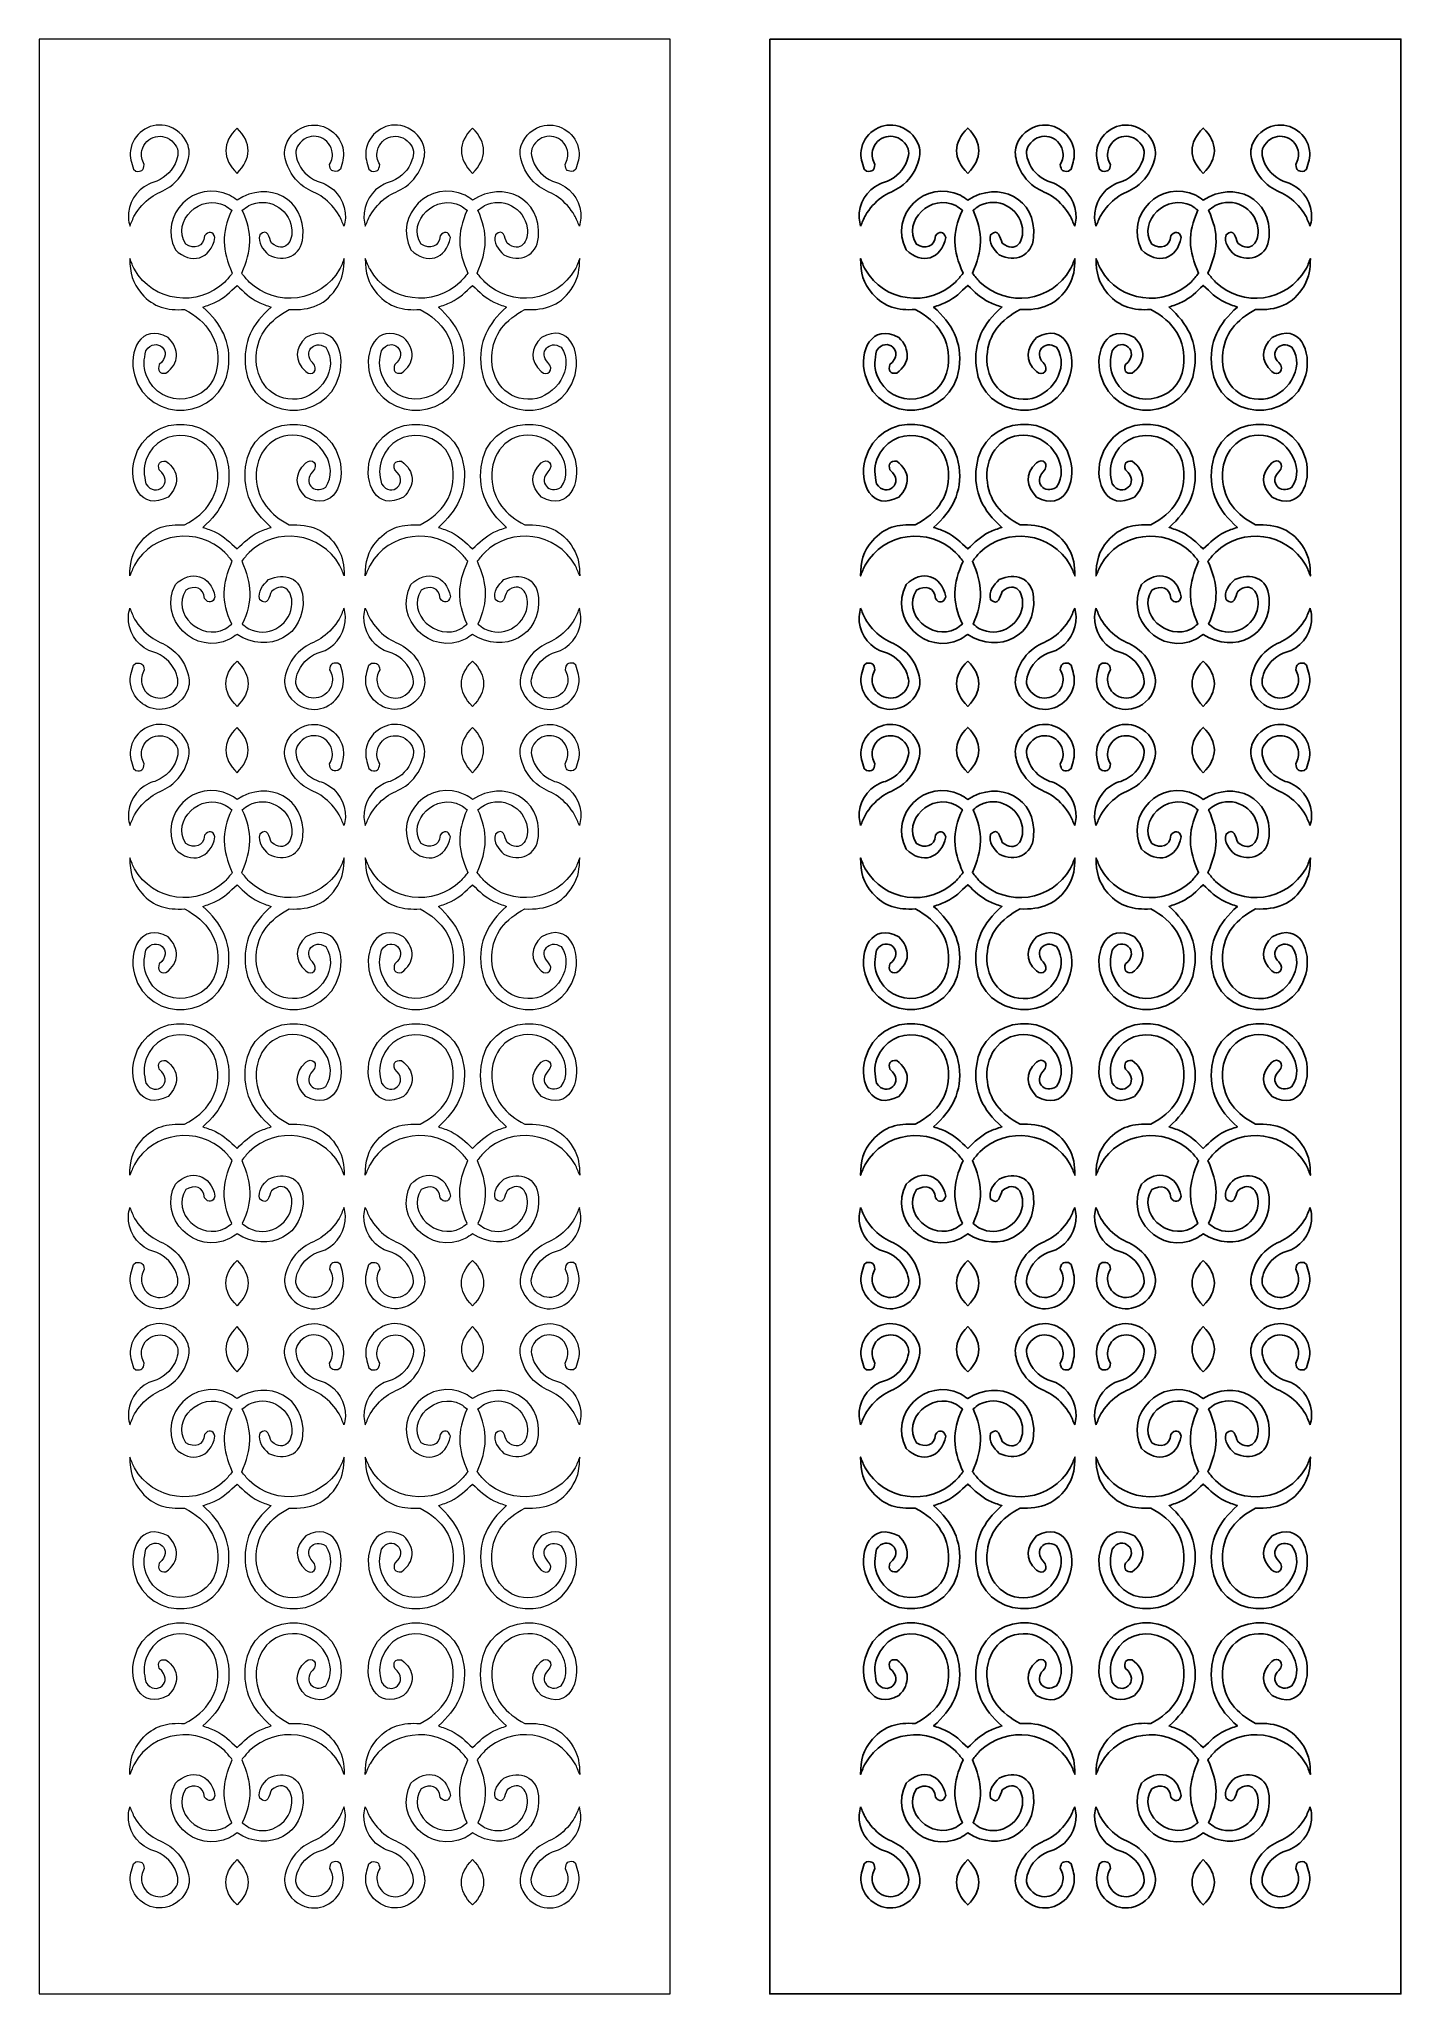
# Model space of a CAD drawing. Header units: centimetres. Extents: x -9.1 to 9.7, y -14 to 13.1.
import ezdxf

# ---------------------------------------------------------------- set-up
doc = ezdxf.new("R2010")
doc.units = ezdxf.units.CM
doc.header["$MEASUREMENT"] = 0
doc.layers.add('layer 1', color=7, linetype='Continuous')

msp = doc.modelspace()

# ---------------------------------------------------------------- linework, layer by layer
at = {"layer": 'layer 1', "color": 242, "lineweight": 9}
for points, knots in [([(-9.14174, 13.08335), (-9.14174, 13.08335), (-0.40293, 13.08335), (-0.40293, 13.08335), (-0.40293, 13.08335), (-0.40293, 13.08335), (-0.40293, -13.98565), (-0.40293, -13.98565), (-0.40293, -13.98565), (-0.40293, -13.98565), (-9.14174, -13.98565), (-9.14174, -13.98565), (-9.14174, -13.98565), (-9.14174, -13.98565), (-9.14174, 13.08335), (-9.14174, 13.08335)], [0, 0, 0, 0, 0.2, 0.2, 0.2, 0.2, 0.4, 0.4, 0.4, 0.4, 0.6, 0.6, 0.6, 0.6, 1, 1, 1, 1]), ([(-7.88555, 10.49113), (-7.89206, 10.52942), (-7.90325, 10.56721), (-7.90507, 10.60599), (-7.90507, 10.60599), (-7.91434, 10.80292), (-7.80062, 10.99128), (-7.62335, 11.07622), (-7.62335, 11.07622), (-7.58812, 11.09309), (-7.5485, 11.09933), (-7.51282, 11.11523), (-7.51282, 11.11523), (-7.38353, 11.17285), (-7.28664, 11.2711), (-7.23979, 11.40561), (-7.23979, 11.40561), (-7.20561, 11.50373), (-7.20888, 11.56817), (-7.2788, 11.6483), (-7.2788, 11.6483), (-7.41661, 11.80623), (-7.66946, 11.74268), (-7.7187, 11.53995), (-7.7187, 11.53995), (-7.73639, 11.46708), (-7.71876, 11.41011), (-7.6862, 11.34494), (-7.6862, 11.34494), (-7.69363, 11.26708), (-7.72291, 11.2422), (-7.80104, 11.25391), (-7.80104, 11.25391), (-7.80104, 11.25391), (-7.83571, 11.28209), (-7.83571, 11.28209), (-7.83571, 11.28209), (-7.86212, 11.37009), (-7.89024, 11.44554), (-7.87689, 11.53995), (-7.87689, 11.53995), (-7.84445, 11.76932), (-7.62378, 11.92811), (-7.39581, 11.88667), (-7.39581, 11.88667), (-7.2505, 11.86025), (-7.12521, 11.74955), (-7.07945, 11.60932), (-7.07945, 11.60932), (-7.05192, 11.52499), (-7.06259, 11.44968), (-7.09028, 11.3666), (-7.09028, 11.3666), (-7.13456, 11.23374), (-7.21592, 11.12002), (-7.33082, 11.03937), (-7.33082, 11.03937), (-7.41289, 10.98177), (-7.51346, 10.94968), (-7.59519, 10.88986), (-7.59519, 10.88986), (-7.68279, 10.82577), (-7.76371, 10.73658), (-7.81839, 10.64284), (-7.81839, 10.64284), (-7.84625, 10.59507), (-7.86316, 10.5417), (-7.88555, 10.49113)], [0, 0, 0, 0, 0.05555556, 0.05555556, 0.05555556, 0.05555556, 0.11111111, 0.11111111, 0.11111111, 0.11111111, 0.16666667, 0.16666667, 0.16666667, 0.16666667, 0.22222222, 0.22222222, 0.22222222, 0.22222222, 0.27777778, 0.27777778, 0.27777778, 0.27777778, 0.33333333, 0.33333333, 0.33333333, 0.33333333, 0.38888889, 0.38888889, 0.38888889, 0.38888889, 0.44444444, 0.44444444, 0.44444444, 0.44444444, 0.5, 0.5, 0.5, 0.5, 0.55555556, 0.55555556, 0.55555556, 0.55555556, 0.61111111, 0.61111111, 0.61111111, 0.61111111, 0.66666667, 0.66666667, 0.66666667, 0.66666667, 0.72222222, 0.72222222, 0.72222222, 0.72222222, 0.77777778, 0.77777778, 0.77777778, 0.77777778, 0.83333333, 0.83333333, 0.83333333, 0.83333333, 0.88888889, 0.88888889, 0.88888889, 0.88888889, 1, 1, 1, 1]), ([(-4.92025, 10.49113), (-4.91374, 10.52942), (-4.90255, 10.56721), (-4.90073, 10.60599), (-4.90073, 10.60599), (-4.89146, 10.80292), (-5.00518, 10.99128), (-5.18245, 11.07622), (-5.18245, 11.07622), (-5.21768, 11.09309), (-5.2573, 11.09933), (-5.29298, 11.11523), (-5.29298, 11.11523), (-5.42227, 11.17285), (-5.51916, 11.2711), (-5.56601, 11.40561), (-5.56601, 11.40561), (-5.60019, 11.50373), (-5.59692, 11.56817), (-5.527, 11.6483), (-5.527, 11.6483), (-5.38919, 11.80623), (-5.13634, 11.74268), (-5.08711, 11.53995), (-5.08711, 11.53995), (-5.06941, 11.46708), (-5.08704, 11.41011), (-5.1196, 11.34494), (-5.1196, 11.34494), (-5.11217, 11.26708), (-5.08289, 11.2422), (-5.00476, 11.25391), (-5.00476, 11.25391), (-5.00476, 11.25391), (-4.97009, 11.28209), (-4.97009, 11.28209), (-4.97009, 11.28209), (-4.94368, 11.37009), (-4.91556, 11.44554), (-4.92891, 11.53995), (-4.92891, 11.53995), (-4.96135, 11.76932), (-5.18202, 11.92811), (-5.40999, 11.88667), (-5.40999, 11.88667), (-5.5553, 11.86025), (-5.68059, 11.74955), (-5.72636, 11.60932), (-5.72636, 11.60932), (-5.75388, 11.52499), (-5.74321, 11.44968), (-5.71552, 11.3666), (-5.71552, 11.3666), (-5.67124, 11.23374), (-5.58988, 11.12002), (-5.47498, 11.03937), (-5.47498, 11.03937), (-5.39291, 10.98177), (-5.29234, 10.94968), (-5.21061, 10.88986), (-5.21061, 10.88986), (-5.12301, 10.82577), (-5.04209, 10.73658), (-4.98741, 10.64284), (-4.98741, 10.64284), (-4.95956, 10.59507), (-4.94264, 10.5417), (-4.92025, 10.49113)], [0, 0, 0, 0, 0.05555556, 0.05555556, 0.05555556, 0.05555556, 0.11111111, 0.11111111, 0.11111111, 0.11111111, 0.16666667, 0.16666667, 0.16666667, 0.16666667, 0.22222222, 0.22222222, 0.22222222, 0.22222222, 0.27777778, 0.27777778, 0.27777778, 0.27777778, 0.33333333, 0.33333333, 0.33333333, 0.33333333, 0.38888889, 0.38888889, 0.38888889, 0.38888889, 0.44444444, 0.44444444, 0.44444444, 0.44444444, 0.5, 0.5, 0.5, 0.5, 0.55555556, 0.55555556, 0.55555556, 0.55555556, 0.61111111, 0.61111111, 0.61111111, 0.61111111, 0.66666667, 0.66666667, 0.66666667, 0.66666667, 0.72222222, 0.72222222, 0.72222222, 0.72222222, 0.77777778, 0.77777778, 0.77777778, 0.77777778, 0.83333333, 0.83333333, 0.83333333, 0.83333333, 0.88888889, 0.88888889, 0.88888889, 0.88888889, 1, 1, 1, 1]), ([(-4.62442, 10.49113), (-4.63093, 10.52942), (-4.64212, 10.56721), (-4.64394, 10.60599), (-4.64394, 10.60599), (-4.65321, 10.80292), (-4.53949, 10.99128), (-4.36222, 11.07622), (-4.36222, 11.07622), (-4.32699, 11.09309), (-4.28737, 11.09933), (-4.25169, 11.11523), (-4.25169, 11.11523), (-4.1224, 11.17285), (-4.02551, 11.2711), (-3.97866, 11.40561), (-3.97866, 11.40561), (-3.94448, 11.50373), (-3.94775, 11.56817), (-4.01767, 11.6483), (-4.01767, 11.6483), (-4.15548, 11.80623), (-4.40833, 11.74268), (-4.45756, 11.53995), (-4.45756, 11.53995), (-4.47526, 11.46708), (-4.45763, 11.41011), (-4.42507, 11.34494), (-4.42507, 11.34494), (-4.4325, 11.26708), (-4.46178, 11.2422), (-4.53991, 11.25391), (-4.53991, 11.25391), (-4.53991, 11.25391), (-4.57458, 11.28209), (-4.57458, 11.28209), (-4.57458, 11.28209), (-4.60099, 11.37009), (-4.62911, 11.44554), (-4.61576, 11.53995), (-4.61576, 11.53995), (-4.58332, 11.76932), (-4.36265, 11.92811), (-4.13468, 11.88667), (-4.13468, 11.88667), (-3.98937, 11.86025), (-3.86408, 11.74955), (-3.81831, 11.60932), (-3.81831, 11.60932), (-3.79079, 11.52499), (-3.80146, 11.44968), (-3.82915, 11.3666), (-3.82915, 11.3666), (-3.87343, 11.23374), (-3.95479, 11.12002), (-4.06969, 11.03937), (-4.06969, 11.03937), (-4.15176, 10.98177), (-4.25233, 10.94968), (-4.33406, 10.88986), (-4.33406, 10.88986), (-4.42166, 10.82577), (-4.50258, 10.73658), (-4.55726, 10.64284), (-4.55726, 10.64284), (-4.58511, 10.59507), (-4.60203, 10.5417), (-4.62442, 10.49113)], [0, 0, 0, 0, 0.05555556, 0.05555556, 0.05555556, 0.05555556, 0.11111111, 0.11111111, 0.11111111, 0.11111111, 0.16666667, 0.16666667, 0.16666667, 0.16666667, 0.22222222, 0.22222222, 0.22222222, 0.22222222, 0.27777778, 0.27777778, 0.27777778, 0.27777778, 0.33333333, 0.33333333, 0.33333333, 0.33333333, 0.38888889, 0.38888889, 0.38888889, 0.38888889, 0.44444444, 0.44444444, 0.44444444, 0.44444444, 0.5, 0.5, 0.5, 0.5, 0.55555556, 0.55555556, 0.55555556, 0.55555556, 0.61111111, 0.61111111, 0.61111111, 0.61111111, 0.66666667, 0.66666667, 0.66666667, 0.66666667, 0.72222222, 0.72222222, 0.72222222, 0.72222222, 0.77777778, 0.77777778, 0.77777778, 0.77777778, 0.83333333, 0.83333333, 0.83333333, 0.83333333, 0.88888889, 0.88888889, 0.88888889, 0.88888889, 1, 1, 1, 1]), ([(-1.65912, 10.49113), (-1.65261, 10.52942), (-1.64142, 10.56721), (-1.63959, 10.60599), (-1.63959, 10.60599), (-1.63033, 10.80292), (-1.74405, 10.99128), (-1.92132, 11.07622), (-1.92132, 11.07622), (-1.95654, 11.09309), (-1.99617, 11.09933), (-2.03184, 11.11523), (-2.03184, 11.11523), (-2.16113, 11.17285), (-2.25803, 11.2711), (-2.30488, 11.40561), (-2.30488, 11.40561), (-2.33906, 11.50373), (-2.33579, 11.56817), (-2.26587, 11.6483), (-2.26587, 11.6483), (-2.12806, 11.80623), (-1.87521, 11.74268), (-1.82597, 11.53995), (-1.82597, 11.53995), (-1.80828, 11.46708), (-1.82591, 11.41011), (-1.85847, 11.34494), (-1.85847, 11.34494), (-1.85104, 11.26708), (-1.82176, 11.2422), (-1.74363, 11.25391), (-1.74363, 11.25391), (-1.74363, 11.25391), (-1.70896, 11.28209), (-1.70896, 11.28209), (-1.70896, 11.28209), (-1.68255, 11.37009), (-1.65442, 11.44554), (-1.66778, 11.53995), (-1.66778, 11.53995), (-1.70022, 11.76932), (-1.92089, 11.92811), (-2.14886, 11.88667), (-2.14886, 11.88667), (-2.29417, 11.86025), (-2.41946, 11.74955), (-2.46522, 11.60932), (-2.46522, 11.60932), (-2.49275, 11.52499), (-2.48208, 11.44968), (-2.45439, 11.3666), (-2.45439, 11.3666), (-2.41011, 11.23374), (-2.32875, 11.12002), (-2.21385, 11.03937), (-2.21385, 11.03937), (-2.13178, 10.98177), (-2.03121, 10.94968), (-1.94947, 10.88986), (-1.94947, 10.88986), (-1.86188, 10.82577), (-1.78096, 10.73658), (-1.72628, 10.64284), (-1.72628, 10.64284), (-1.69842, 10.59507), (-1.6815, 10.5417), (-1.65912, 10.49113)], [0, 0, 0, 0, 0.05555556, 0.05555556, 0.05555556, 0.05555556, 0.11111111, 0.11111111, 0.11111111, 0.11111111, 0.16666667, 0.16666667, 0.16666667, 0.16666667, 0.22222222, 0.22222222, 0.22222222, 0.22222222, 0.27777778, 0.27777778, 0.27777778, 0.27777778, 0.33333333, 0.33333333, 0.33333333, 0.33333333, 0.38888889, 0.38888889, 0.38888889, 0.38888889, 0.44444444, 0.44444444, 0.44444444, 0.44444444, 0.5, 0.5, 0.5, 0.5, 0.55555556, 0.55555556, 0.55555556, 0.55555556, 0.61111111, 0.61111111, 0.61111111, 0.61111111, 0.66666667, 0.66666667, 0.66666667, 0.66666667, 0.72222222, 0.72222222, 0.72222222, 0.72222222, 0.77777778, 0.77777778, 0.77777778, 0.77777778, 0.83333333, 0.83333333, 0.83333333, 0.83333333, 0.88888889, 0.88888889, 0.88888889, 0.88888889, 1, 1, 1, 1]), ([(-6.40115, 11.22358), (-6.60719, 11.42962), (-6.60725, 11.64598), (-6.40115, 11.852), (-6.40115, 11.852), (-6.19624, 11.64709), (-6.1963, 11.4285), (-6.40115, 11.22358)], [0, 0, 0, 0, 0.33333333, 0.33333333, 0.33333333, 0.33333333, 1, 1, 1, 1]), ([(-3.14002, 11.22358), (-3.34606, 11.42962), (-3.34612, 11.64598), (-3.14002, 11.852), (-3.14002, 11.852), (-2.93511, 11.64709), (-2.93517, 11.4285), (-3.14002, 11.22358)], [0, 0, 0, 0, 0.33333333, 0.33333333, 0.33333333, 0.33333333, 1, 1, 1, 1]), ([(-7.66236, 8.76836), (-7.68906, 8.64216), (-7.70421, 8.55823), (-7.65802, 8.4325), (-7.65802, 8.4325), (-7.47227, 7.92695), (-6.73832, 8.02023), (-6.67422, 8.55168), (-6.67422, 8.55168), (-6.62989, 8.9191), (-6.81453, 9.17375), (-7.12712, 9.3383), (-7.12712, 9.3383), (-7.36927, 9.32616), (-7.55385, 9.36713), (-7.72087, 9.55714), (-7.72087, 9.55714), (-7.85453, 9.70921), (-7.88231, 9.8475), (-7.88555, 10.04474), (-7.88555, 10.04474), (-7.86389, 9.99489), (-7.84733, 9.9425), (-7.82056, 9.8952), (-7.82056, 9.8952), (-7.5638, 9.44148), (-6.94251, 9.36126), (-6.57018, 9.71969), (-6.57018, 9.71969), (-6.5318, 9.75663), (-6.50084, 9.80059), (-6.46617, 9.84104), (-6.46617, 9.84104), (-6.60589, 10.16034), (-6.62287, 10.39059), (-6.47484, 10.71217), (-6.47484, 10.71217), (-6.50518, 10.73384), (-6.53282, 10.75991), (-6.56587, 10.77717), (-6.56587, 10.77717), (-6.90102, 10.95216), (-7.31841, 10.56662), (-7.11194, 10.2441), (-7.11194, 10.2441), (-6.99257, 10.17063), (-6.85802, 10.20213), (-6.84974, 10.35894), (-6.84974, 10.35894), (-6.79821, 10.42925), (-6.7306, 10.4211), (-6.70671, 10.3351), (-6.70671, 10.3351), (-6.7628, 10.03343), (-7.03843, 9.94962), (-7.25496, 10.16607), (-7.25496, 10.16607), (-7.50019, 10.64434), (-6.98477, 11.15624), (-6.50302, 10.92019), (-6.50302, 10.92019), (-6.46685, 10.90247), (-6.43511, 10.87686), (-6.40115, 10.85519), (-6.40115, 10.85519), (-5.9689, 11.13107), (-5.44503, 10.87834), (-5.48886, 10.34162), (-5.48886, 10.34162), (-5.51065, 10.07492), (-5.74367, 9.98864), (-5.9656, 10.09673), (-5.9656, 10.09673), (-6.04476, 10.1708), (-6.11676, 10.25897), (-6.08479, 10.37411), (-6.08479, 10.37411), (-5.96924, 10.47321), (-5.95931, 10.33074), (-5.92227, 10.25927), (-5.92227, 10.25927), (-5.7369, 10.1061), (-5.61698, 10.28366), (-5.64489, 10.47163), (-5.64489, 10.47163), (-5.68571, 10.74663), (-5.98953, 10.9061), (-6.23647, 10.77717), (-6.23647, 10.77717), (-6.26952, 10.75991), (-6.29715, 10.73384), (-6.3275, 10.71217), (-6.3275, 10.71217), (-6.18076, 10.39339), (-6.19656, 10.1601), (-6.33616, 9.84104), (-6.33616, 9.84104), (-6.30149, 9.80059), (-6.27036, 9.75681), (-6.23215, 9.71969), (-6.23215, 9.71969), (-5.86018, 9.35823), (-5.24048, 9.44414), (-4.98177, 9.8952), (-4.98177, 9.8952), (-4.95473, 9.94235), (-4.93845, 9.99489), (-4.91678, 10.04474), (-4.91678, 10.04474), (-4.92161, 9.89672), (-4.92837, 9.79505), (-5.00561, 9.66335), (-5.00561, 9.66335), (-5.15865, 9.4024), (-5.38918, 9.32409), (-5.67739, 9.3383), (-5.67739, 9.3383), (-5.94013, 9.19752), (-6.11741, 9.00324), (-6.13463, 8.69036), (-6.13463, 8.69036), (-6.15306, 8.35554), (-5.92167, 8.06484), (-5.56903, 8.09878), (-5.56903, 8.09878), (-5.25088, 8.1294), (-4.97704, 8.5293), (-5.17247, 8.81603), (-5.17247, 8.81603), (-5.34269, 8.9244), (-5.49113, 8.74247), (-5.35667, 8.60367), (-5.35667, 8.60367), (-5.25838, 8.5022), (-5.36581, 8.40187), (-5.44985, 8.48017), (-5.44985, 8.48017), (-5.61311, 8.63227), (-5.5971, 8.80314), (-5.44768, 8.95256), (-5.44768, 8.95256), (-5.06081, 9.16165), (-4.89655, 8.75145), (-4.98177, 8.4325), (-4.98177, 8.4325), (-5.16958, 7.72959), (-6.1996, 7.80701), (-6.28197, 8.53216), (-6.28197, 8.53216), (-6.3228, 8.89165), (-6.19095, 9.13939), (-5.92876, 9.37296), (-5.92876, 9.37296), (-5.98727, 9.39535), (-6.04832, 9.41197), (-6.10428, 9.44013), (-6.10428, 9.44013), (-6.22813, 9.50246), (-6.30205, 9.57761), (-6.40115, 9.67201), (-6.40115, 9.67201), (-6.50027, 9.57762), (-6.57279, 9.50317), (-6.69805, 9.44013), (-6.69805, 9.44013), (-6.75401, 9.41197), (-6.81507, 9.39535), (-6.87357, 9.37296), (-6.87357, 9.37296), (-6.61652, 9.13971), (-6.47686, 8.89113), (-6.52036, 8.53216), (-6.52036, 8.53216), (-6.60832, 7.80645), (-7.62886, 7.73001), (-7.8227, 8.4325), (-7.8227, 8.4325), (-7.9119, 8.75577), (-7.73318, 9.15714), (-7.35465, 8.95256), (-7.35465, 8.95256), (-7.19399, 8.78634), (-7.19451, 8.59604), (-7.38498, 8.45633), (-7.38498, 8.45633), (-7.47441, 8.44637), (-7.50564, 8.49528), (-7.47816, 8.57766), (-7.47816, 8.57766), (-7.261, 8.75145), (-7.52847, 8.97866), (-7.66236, 8.76836)], [0, 0, 0, 0, 0.02040816, 0.02040816, 0.02040816, 0.02040816, 0.04081633, 0.04081633, 0.04081633, 0.04081633, 0.06122449, 0.06122449, 0.06122449, 0.06122449, 0.08163265, 0.08163265, 0.08163265, 0.08163265, 0.10204082, 0.10204082, 0.10204082, 0.10204082, 0.12244898, 0.12244898, 0.12244898, 0.12244898, 0.14285714, 0.14285714, 0.14285714, 0.14285714, 0.16326531, 0.16326531, 0.16326531, 0.16326531, 0.18367347, 0.18367347, 0.18367347, 0.18367347, 0.20408163, 0.20408163, 0.20408163, 0.20408163, 0.2244898, 0.2244898, 0.2244898, 0.2244898, 0.24489796, 0.24489796, 0.24489796, 0.24489796, 0.26530612, 0.26530612, 0.26530612, 0.26530612, 0.28571429, 0.28571429, 0.28571429, 0.28571429, 0.30612245, 0.30612245, 0.30612245, 0.30612245, 0.32653061, 0.32653061, 0.32653061, 0.32653061, 0.34693878, 0.34693878, 0.34693878, 0.34693878, 0.36734694, 0.36734694, 0.36734694, 0.36734694, 0.3877551, 0.3877551, 0.3877551, 0.3877551, 0.40816327, 0.40816327, 0.40816327, 0.40816327, 0.42857143, 0.42857143, 0.42857143, 0.42857143, 0.44897959, 0.44897959, 0.44897959, 0.44897959, 0.46938776, 0.46938776, 0.46938776, 0.46938776, 0.48979592, 0.48979592, 0.48979592, 0.48979592, 0.51020408, 0.51020408, 0.51020408, 0.51020408, 0.53061224, 0.53061224, 0.53061224, 0.53061224, 0.55102041, 0.55102041, 0.55102041, 0.55102041, 0.57142857, 0.57142857, 0.57142857, 0.57142857, 0.59183673, 0.59183673, 0.59183673, 0.59183673, 0.6122449, 0.6122449, 0.6122449, 0.6122449, 0.63265306, 0.63265306, 0.63265306, 0.63265306, 0.65306122, 0.65306122, 0.65306122, 0.65306122, 0.67346939, 0.67346939, 0.67346939, 0.67346939, 0.69387755, 0.69387755, 0.69387755, 0.69387755, 0.71428571, 0.71428571, 0.71428571, 0.71428571, 0.73469388, 0.73469388, 0.73469388, 0.73469388, 0.75510204, 0.75510204, 0.75510204, 0.75510204, 0.7755102, 0.7755102, 0.7755102, 0.7755102, 0.79591837, 0.79591837, 0.79591837, 0.79591837, 0.81632653, 0.81632653, 0.81632653, 0.81632653, 0.83673469, 0.83673469, 0.83673469, 0.83673469, 0.85714286, 0.85714286, 0.85714286, 0.85714286, 0.87755102, 0.87755102, 0.87755102, 0.87755102, 0.89795918, 0.89795918, 0.89795918, 0.89795918, 0.91836735, 0.91836735, 0.91836735, 0.91836735, 0.93877551, 0.93877551, 0.93877551, 0.93877551, 0.95918367, 0.95918367, 0.95918367, 0.95918367, 1, 1, 1, 1]), ([(-4.40123, 8.76836), (-4.42793, 8.64216), (-4.44308, 8.55823), (-4.39689, 8.4325), (-4.39689, 8.4325), (-4.21114, 7.92695), (-3.47719, 8.02023), (-3.41309, 8.55168), (-3.41309, 8.55168), (-3.36876, 8.9191), (-3.5534, 9.17375), (-3.86599, 9.3383), (-3.86599, 9.3383), (-4.10814, 9.32616), (-4.29272, 9.36713), (-4.45974, 9.55714), (-4.45974, 9.55714), (-4.5934, 9.70921), (-4.62118, 9.8475), (-4.62442, 10.04474), (-4.62442, 10.04474), (-4.60276, 9.99489), (-4.5862, 9.9425), (-4.55943, 9.8952), (-4.55943, 9.8952), (-4.30267, 9.44148), (-3.68138, 9.36126), (-3.30905, 9.71969), (-3.30905, 9.71969), (-3.27067, 9.75663), (-3.23971, 9.80059), (-3.20504, 9.84104), (-3.20504, 9.84104), (-3.34476, 10.16034), (-3.36174, 10.39059), (-3.2137, 10.71217), (-3.2137, 10.71217), (-3.24405, 10.73384), (-3.27169, 10.75991), (-3.30474, 10.77717), (-3.30474, 10.77717), (-3.63989, 10.95216), (-4.05728, 10.56662), (-3.85081, 10.2441), (-3.85081, 10.2441), (-3.73144, 10.17063), (-3.59689, 10.20213), (-3.5886, 10.35894), (-3.5886, 10.35894), (-3.53708, 10.42925), (-3.46947, 10.4211), (-3.44558, 10.3351), (-3.44558, 10.3351), (-3.50167, 10.03343), (-3.7773, 9.94962), (-3.99383, 10.16607), (-3.99383, 10.16607), (-4.23906, 10.64434), (-3.72364, 11.15624), (-3.24189, 10.92019), (-3.24189, 10.92019), (-3.20572, 10.90247), (-3.17398, 10.87686), (-3.14002, 10.85519), (-3.14002, 10.85519), (-2.70777, 11.13107), (-2.1839, 10.87834), (-2.22773, 10.34162), (-2.22773, 10.34162), (-2.24951, 10.07492), (-2.48254, 9.98864), (-2.70447, 10.09673), (-2.70447, 10.09673), (-2.78363, 10.1708), (-2.85563, 10.25897), (-2.82365, 10.37411), (-2.82365, 10.37411), (-2.70811, 10.47321), (-2.69818, 10.33074), (-2.66114, 10.25927), (-2.66114, 10.25927), (-2.47577, 10.1061), (-2.35585, 10.28366), (-2.38376, 10.47163), (-2.38376, 10.47163), (-2.42458, 10.74663), (-2.7284, 10.9061), (-2.97533, 10.77717), (-2.97533, 10.77717), (-3.00838, 10.75991), (-3.03602, 10.73384), (-3.06637, 10.71217), (-3.06637, 10.71217), (-2.91963, 10.39339), (-2.93543, 10.1601), (-3.07503, 9.84104), (-3.07503, 9.84104), (-3.04036, 9.80059), (-3.00923, 9.75681), (-2.97102, 9.71969), (-2.97102, 9.71969), (-2.59905, 9.35823), (-1.97935, 9.44414), (-1.72064, 9.8952), (-1.72064, 9.8952), (-1.6936, 9.94235), (-1.67731, 9.99489), (-1.65565, 10.04474), (-1.65565, 10.04474), (-1.66048, 9.89672), (-1.66724, 9.79505), (-1.74448, 9.66335), (-1.74448, 9.66335), (-1.89752, 9.4024), (-2.12805, 9.32409), (-2.41626, 9.3383), (-2.41626, 9.3383), (-2.679, 9.19752), (-2.85628, 9.00324), (-2.8735, 8.69036), (-2.8735, 8.69036), (-2.89193, 8.35554), (-2.66054, 8.06484), (-2.3079, 8.09878), (-2.3079, 8.09878), (-1.98974, 8.1294), (-1.71591, 8.5293), (-1.91134, 8.81603), (-1.91134, 8.81603), (-2.08156, 8.9244), (-2.23, 8.74247), (-2.09554, 8.60367), (-2.09554, 8.60367), (-1.99725, 8.5022), (-2.10467, 8.40187), (-2.18872, 8.48017), (-2.18872, 8.48017), (-2.35198, 8.63227), (-2.33597, 8.80314), (-2.18655, 8.95256), (-2.18655, 8.95256), (-1.79968, 9.16165), (-1.63542, 8.75145), (-1.72064, 8.4325), (-1.72064, 8.4325), (-1.90845, 7.72959), (-2.93846, 7.80701), (-3.02084, 8.53216), (-3.02084, 8.53216), (-3.06167, 8.89165), (-2.92982, 9.13939), (-2.66763, 9.37296), (-2.66763, 9.37296), (-2.72614, 9.39535), (-2.78719, 9.41197), (-2.84315, 9.44013), (-2.84315, 9.44013), (-2.967, 9.50246), (-3.04091, 9.57761), (-3.14002, 9.67201), (-3.14002, 9.67201), (-3.23914, 9.57762), (-3.31166, 9.50317), (-3.43692, 9.44013), (-3.43692, 9.44013), (-3.49288, 9.41197), (-3.55394, 9.39535), (-3.61244, 9.37296), (-3.61244, 9.37296), (-3.35539, 9.13971), (-3.21573, 8.89113), (-3.25923, 8.53216), (-3.25923, 8.53216), (-3.34719, 7.80645), (-4.36773, 7.73001), (-4.56157, 8.4325), (-4.56157, 8.4325), (-4.65077, 8.75577), (-4.47205, 9.15714), (-4.09352, 8.95256), (-4.09352, 8.95256), (-3.93286, 8.78634), (-3.93338, 8.59604), (-4.12385, 8.45633), (-4.12385, 8.45633), (-4.21328, 8.44637), (-4.24451, 8.49528), (-4.21702, 8.57766), (-4.21702, 8.57766), (-3.99987, 8.75145), (-4.26734, 8.97866), (-4.40123, 8.76836)], [0, 0, 0, 0, 0.02040816, 0.02040816, 0.02040816, 0.02040816, 0.04081633, 0.04081633, 0.04081633, 0.04081633, 0.06122449, 0.06122449, 0.06122449, 0.06122449, 0.08163265, 0.08163265, 0.08163265, 0.08163265, 0.10204082, 0.10204082, 0.10204082, 0.10204082, 0.12244898, 0.12244898, 0.12244898, 0.12244898, 0.14285714, 0.14285714, 0.14285714, 0.14285714, 0.16326531, 0.16326531, 0.16326531, 0.16326531, 0.18367347, 0.18367347, 0.18367347, 0.18367347, 0.20408163, 0.20408163, 0.20408163, 0.20408163, 0.2244898, 0.2244898, 0.2244898, 0.2244898, 0.24489796, 0.24489796, 0.24489796, 0.24489796, 0.26530612, 0.26530612, 0.26530612, 0.26530612, 0.28571429, 0.28571429, 0.28571429, 0.28571429, 0.30612245, 0.30612245, 0.30612245, 0.30612245, 0.32653061, 0.32653061, 0.32653061, 0.32653061, 0.34693878, 0.34693878, 0.34693878, 0.34693878, 0.36734694, 0.36734694, 0.36734694, 0.36734694, 0.3877551, 0.3877551, 0.3877551, 0.3877551, 0.40816327, 0.40816327, 0.40816327, 0.40816327, 0.42857143, 0.42857143, 0.42857143, 0.42857143, 0.44897959, 0.44897959, 0.44897959, 0.44897959, 0.46938776, 0.46938776, 0.46938776, 0.46938776, 0.48979592, 0.48979592, 0.48979592, 0.48979592, 0.51020408, 0.51020408, 0.51020408, 0.51020408, 0.53061224, 0.53061224, 0.53061224, 0.53061224, 0.55102041, 0.55102041, 0.55102041, 0.55102041, 0.57142857, 0.57142857, 0.57142857, 0.57142857, 0.59183673, 0.59183673, 0.59183673, 0.59183673, 0.6122449, 0.6122449, 0.6122449, 0.6122449, 0.63265306, 0.63265306, 0.63265306, 0.63265306, 0.65306122, 0.65306122, 0.65306122, 0.65306122, 0.67346939, 0.67346939, 0.67346939, 0.67346939, 0.69387755, 0.69387755, 0.69387755, 0.69387755, 0.71428571, 0.71428571, 0.71428571, 0.71428571, 0.73469388, 0.73469388, 0.73469388, 0.73469388, 0.75510204, 0.75510204, 0.75510204, 0.75510204, 0.7755102, 0.7755102, 0.7755102, 0.7755102, 0.79591837, 0.79591837, 0.79591837, 0.79591837, 0.81632653, 0.81632653, 0.81632653, 0.81632653, 0.83673469, 0.83673469, 0.83673469, 0.83673469, 0.85714286, 0.85714286, 0.85714286, 0.85714286, 0.87755102, 0.87755102, 0.87755102, 0.87755102, 0.89795918, 0.89795918, 0.89795918, 0.89795918, 0.91836735, 0.91836735, 0.91836735, 0.91836735, 0.93877551, 0.93877551, 0.93877551, 0.93877551, 0.95918367, 0.95918367, 0.95918367, 0.95918367, 1, 1, 1, 1]), ([(-7.66236, 6.9264), (-7.68906, 7.05259), (-7.70421, 7.13652), (-7.65802, 7.26226), (-7.65802, 7.26226), (-7.47227, 7.7678), (-6.73832, 7.67452), (-6.67422, 7.14307), (-6.67422, 7.14307), (-6.62989, 6.77565), (-6.81453, 6.521), (-7.12712, 6.35646), (-7.12712, 6.35646), (-7.36927, 6.36859), (-7.55385, 6.32762), (-7.72087, 6.13761), (-7.72087, 6.13761), (-7.85453, 5.98554), (-7.88231, 5.84726), (-7.88555, 5.65001), (-7.88555, 5.65001), (-7.86389, 5.69986), (-7.84733, 5.75225), (-7.82056, 5.79955), (-7.82056, 5.79955), (-7.5638, 6.25327), (-6.94251, 6.33349), (-6.57018, 5.97507), (-6.57018, 5.97507), (-6.5318, 5.93812), (-6.50084, 5.89416), (-6.46617, 5.85371), (-6.46617, 5.85371), (-6.60589, 5.53442), (-6.62287, 5.30416), (-6.47484, 4.98258), (-6.47484, 4.98258), (-6.50518, 4.96091), (-6.53282, 4.93484), (-6.56587, 4.91758), (-6.56587, 4.91758), (-6.90102, 4.74259), (-7.31841, 5.12813), (-7.11194, 5.45066), (-7.11194, 5.45066), (-6.99257, 5.52413), (-6.85802, 5.49262), (-6.84974, 5.33582), (-6.84974, 5.33582), (-6.79821, 5.26551), (-6.7306, 5.27366), (-6.70671, 5.35965), (-6.70671, 5.35965), (-6.7628, 5.66132), (-7.03843, 5.74514), (-7.25496, 5.52868), (-7.25496, 5.52868), (-7.50019, 5.05041), (-6.98477, 4.53851), (-6.50302, 4.77456), (-6.50302, 4.77456), (-6.46685, 4.79228), (-6.43511, 4.81789), (-6.40115, 4.83956), (-6.40115, 4.83956), (-5.9689, 4.56368), (-5.44503, 4.81642), (-5.48886, 5.35314), (-5.48886, 5.35314), (-5.51065, 5.61983), (-5.74367, 5.70611), (-5.9656, 5.59802), (-5.9656, 5.59802), (-6.04476, 5.52395), (-6.11676, 5.43579), (-6.08479, 5.32064), (-6.08479, 5.32064), (-5.96924, 5.22155), (-5.95931, 5.36401), (-5.92227, 5.43548), (-5.92227, 5.43548), (-5.7369, 5.58865), (-5.61698, 5.4111), (-5.64489, 5.22312), (-5.64489, 5.22312), (-5.68571, 4.94812), (-5.98953, 4.78865), (-6.23647, 4.91758), (-6.23647, 4.91758), (-6.26952, 4.93484), (-6.29715, 4.96091), (-6.3275, 4.98258), (-6.3275, 4.98258), (-6.18076, 5.30136), (-6.19656, 5.53465), (-6.33616, 5.85371), (-6.33616, 5.85371), (-6.30149, 5.89416), (-6.27036, 5.93794), (-6.23215, 5.97507), (-6.23215, 5.97507), (-5.86018, 6.33652), (-5.24048, 6.25061), (-4.98177, 5.79955), (-4.98177, 5.79955), (-4.95473, 5.7524), (-4.93845, 5.69986), (-4.91678, 5.65001), (-4.91678, 5.65001), (-4.92161, 5.79804), (-4.92837, 5.8997), (-5.00561, 6.0314), (-5.00561, 6.0314), (-5.15865, 6.29235), (-5.38918, 6.37067), (-5.67739, 6.35646), (-5.67739, 6.35646), (-5.94013, 6.49723), (-6.11741, 6.69151), (-6.13463, 7.0044), (-6.13463, 7.0044), (-6.15306, 7.33921), (-5.92167, 7.62991), (-5.56903, 7.59597), (-5.56903, 7.59597), (-5.25088, 7.56535), (-4.97704, 7.16545), (-5.17247, 6.87872), (-5.17247, 6.87872), (-5.34269, 6.77036), (-5.49113, 6.95228), (-5.35667, 7.09108), (-5.35667, 7.09108), (-5.25838, 7.19256), (-5.36581, 7.29288), (-5.44985, 7.21458), (-5.44985, 7.21458), (-5.61311, 7.06248), (-5.5971, 6.89161), (-5.44768, 6.74219), (-5.44768, 6.74219), (-5.06081, 6.5331), (-4.89655, 6.9433), (-4.98177, 7.26226), (-4.98177, 7.26226), (-5.16958, 7.96517), (-6.1996, 7.88774), (-6.28197, 7.16259), (-6.28197, 7.16259), (-6.3228, 6.8031), (-6.19095, 6.55537), (-5.92876, 6.32179), (-5.92876, 6.32179), (-5.98727, 6.2994), (-6.04832, 6.28278), (-6.10428, 6.25462), (-6.10428, 6.25462), (-6.22813, 6.19229), (-6.30205, 6.11714), (-6.40115, 6.02274), (-6.40115, 6.02274), (-6.50027, 6.11713), (-6.57279, 6.19158), (-6.69805, 6.25462), (-6.69805, 6.25462), (-6.75401, 6.28278), (-6.81507, 6.2994), (-6.87357, 6.32179), (-6.87357, 6.32179), (-6.61652, 6.55504), (-6.47686, 6.80362), (-6.52036, 7.16259), (-6.52036, 7.16259), (-6.60832, 7.8883), (-7.62886, 7.96475), (-7.8227, 7.26226), (-7.8227, 7.26226), (-7.9119, 6.93899), (-7.73318, 6.53761), (-7.35465, 6.74219), (-7.35465, 6.74219), (-7.19399, 6.90841), (-7.19451, 7.09871), (-7.38498, 7.23842), (-7.38498, 7.23842), (-7.47441, 7.24838), (-7.50564, 7.19947), (-7.47816, 7.11709), (-7.47816, 7.11709), (-7.261, 6.9433), (-7.52847, 6.71609), (-7.66236, 6.9264)], [0, 0, 0, 0, 0.02040816, 0.02040816, 0.02040816, 0.02040816, 0.04081633, 0.04081633, 0.04081633, 0.04081633, 0.06122449, 0.06122449, 0.06122449, 0.06122449, 0.08163265, 0.08163265, 0.08163265, 0.08163265, 0.10204082, 0.10204082, 0.10204082, 0.10204082, 0.12244898, 0.12244898, 0.12244898, 0.12244898, 0.14285714, 0.14285714, 0.14285714, 0.14285714, 0.16326531, 0.16326531, 0.16326531, 0.16326531, 0.18367347, 0.18367347, 0.18367347, 0.18367347, 0.20408163, 0.20408163, 0.20408163, 0.20408163, 0.2244898, 0.2244898, 0.2244898, 0.2244898, 0.24489796, 0.24489796, 0.24489796, 0.24489796, 0.26530612, 0.26530612, 0.26530612, 0.26530612, 0.28571429, 0.28571429, 0.28571429, 0.28571429, 0.30612245, 0.30612245, 0.30612245, 0.30612245, 0.32653061, 0.32653061, 0.32653061, 0.32653061, 0.34693878, 0.34693878, 0.34693878, 0.34693878, 0.36734694, 0.36734694, 0.36734694, 0.36734694, 0.3877551, 0.3877551, 0.3877551, 0.3877551, 0.40816327, 0.40816327, 0.40816327, 0.40816327, 0.42857143, 0.42857143, 0.42857143, 0.42857143, 0.44897959, 0.44897959, 0.44897959, 0.44897959, 0.46938776, 0.46938776, 0.46938776, 0.46938776, 0.48979592, 0.48979592, 0.48979592, 0.48979592, 0.51020408, 0.51020408, 0.51020408, 0.51020408, 0.53061224, 0.53061224, 0.53061224, 0.53061224, 0.55102041, 0.55102041, 0.55102041, 0.55102041, 0.57142857, 0.57142857, 0.57142857, 0.57142857, 0.59183673, 0.59183673, 0.59183673, 0.59183673, 0.6122449, 0.6122449, 0.6122449, 0.6122449, 0.63265306, 0.63265306, 0.63265306, 0.63265306, 0.65306122, 0.65306122, 0.65306122, 0.65306122, 0.67346939, 0.67346939, 0.67346939, 0.67346939, 0.69387755, 0.69387755, 0.69387755, 0.69387755, 0.71428571, 0.71428571, 0.71428571, 0.71428571, 0.73469388, 0.73469388, 0.73469388, 0.73469388, 0.75510204, 0.75510204, 0.75510204, 0.75510204, 0.7755102, 0.7755102, 0.7755102, 0.7755102, 0.79591837, 0.79591837, 0.79591837, 0.79591837, 0.81632653, 0.81632653, 0.81632653, 0.81632653, 0.83673469, 0.83673469, 0.83673469, 0.83673469, 0.85714286, 0.85714286, 0.85714286, 0.85714286, 0.87755102, 0.87755102, 0.87755102, 0.87755102, 0.89795918, 0.89795918, 0.89795918, 0.89795918, 0.91836735, 0.91836735, 0.91836735, 0.91836735, 0.93877551, 0.93877551, 0.93877551, 0.93877551, 0.95918367, 0.95918367, 0.95918367, 0.95918367, 1, 1, 1, 1]), ([(-4.40123, 6.9264), (-4.42793, 7.05259), (-4.44308, 7.13652), (-4.39689, 7.26226), (-4.39689, 7.26226), (-4.21114, 7.7678), (-3.47719, 7.67452), (-3.41309, 7.14307), (-3.41309, 7.14307), (-3.36876, 6.77565), (-3.5534, 6.521), (-3.86599, 6.35646), (-3.86599, 6.35646), (-4.10814, 6.36859), (-4.29272, 6.32762), (-4.45974, 6.13761), (-4.45974, 6.13761), (-4.5934, 5.98554), (-4.62118, 5.84726), (-4.62442, 5.65001), (-4.62442, 5.65001), (-4.60276, 5.69986), (-4.5862, 5.75225), (-4.55943, 5.79955), (-4.55943, 5.79955), (-4.30267, 6.25327), (-3.68138, 6.33349), (-3.30905, 5.97507), (-3.30905, 5.97507), (-3.27067, 5.93812), (-3.23971, 5.89416), (-3.20504, 5.85371), (-3.20504, 5.85371), (-3.34476, 5.53442), (-3.36174, 5.30416), (-3.2137, 4.98258), (-3.2137, 4.98258), (-3.24405, 4.96091), (-3.27169, 4.93484), (-3.30474, 4.91758), (-3.30474, 4.91758), (-3.63989, 4.74259), (-4.05728, 5.12813), (-3.85081, 5.45066), (-3.85081, 5.45066), (-3.73144, 5.52413), (-3.59689, 5.49262), (-3.5886, 5.33582), (-3.5886, 5.33582), (-3.53708, 5.26551), (-3.46947, 5.27366), (-3.44558, 5.35965), (-3.44558, 5.35965), (-3.50167, 5.66132), (-3.7773, 5.74514), (-3.99383, 5.52868), (-3.99383, 5.52868), (-4.23906, 5.05041), (-3.72364, 4.53851), (-3.24189, 4.77456), (-3.24189, 4.77456), (-3.20572, 4.79228), (-3.17398, 4.81789), (-3.14002, 4.83956), (-3.14002, 4.83956), (-2.70777, 4.56368), (-2.1839, 4.81642), (-2.22773, 5.35314), (-2.22773, 5.35314), (-2.24951, 5.61983), (-2.48254, 5.70611), (-2.70447, 5.59802), (-2.70447, 5.59802), (-2.78363, 5.52395), (-2.85563, 5.43579), (-2.82365, 5.32064), (-2.82365, 5.32064), (-2.70811, 5.22155), (-2.69818, 5.36401), (-2.66114, 5.43548), (-2.66114, 5.43548), (-2.47577, 5.58865), (-2.35585, 5.4111), (-2.38376, 5.22312), (-2.38376, 5.22312), (-2.42458, 4.94812), (-2.7284, 4.78865), (-2.97533, 4.91758), (-2.97533, 4.91758), (-3.00838, 4.93484), (-3.03602, 4.96091), (-3.06637, 4.98258), (-3.06637, 4.98258), (-2.91963, 5.30136), (-2.93543, 5.53465), (-3.07503, 5.85371), (-3.07503, 5.85371), (-3.04036, 5.89416), (-3.00923, 5.93794), (-2.97102, 5.97507), (-2.97102, 5.97507), (-2.59905, 6.33652), (-1.97935, 6.25061), (-1.72064, 5.79955), (-1.72064, 5.79955), (-1.6936, 5.7524), (-1.67731, 5.69986), (-1.65565, 5.65001), (-1.65565, 5.65001), (-1.66048, 5.79804), (-1.66724, 5.8997), (-1.74448, 6.0314), (-1.74448, 6.0314), (-1.89752, 6.29235), (-2.12805, 6.37067), (-2.41626, 6.35646), (-2.41626, 6.35646), (-2.679, 6.49723), (-2.85628, 6.69151), (-2.8735, 7.0044), (-2.8735, 7.0044), (-2.89193, 7.33921), (-2.66054, 7.62991), (-2.3079, 7.59597), (-2.3079, 7.59597), (-1.98974, 7.56535), (-1.71591, 7.16545), (-1.91134, 6.87872), (-1.91134, 6.87872), (-2.08156, 6.77036), (-2.23, 6.95228), (-2.09554, 7.09108), (-2.09554, 7.09108), (-1.99725, 7.19256), (-2.10467, 7.29288), (-2.18872, 7.21458), (-2.18872, 7.21458), (-2.35198, 7.06248), (-2.33597, 6.89161), (-2.18655, 6.74219), (-2.18655, 6.74219), (-1.79968, 6.5331), (-1.63542, 6.9433), (-1.72064, 7.26226), (-1.72064, 7.26226), (-1.90845, 7.96517), (-2.93846, 7.88774), (-3.02084, 7.16259), (-3.02084, 7.16259), (-3.06167, 6.8031), (-2.92982, 6.55537), (-2.66763, 6.32179), (-2.66763, 6.32179), (-2.72614, 6.2994), (-2.78719, 6.28278), (-2.84315, 6.25462), (-2.84315, 6.25462), (-2.967, 6.19229), (-3.04091, 6.11714), (-3.14002, 6.02274), (-3.14002, 6.02274), (-3.23914, 6.11713), (-3.31166, 6.19158), (-3.43692, 6.25462), (-3.43692, 6.25462), (-3.49288, 6.28278), (-3.55394, 6.2994), (-3.61244, 6.32179), (-3.61244, 6.32179), (-3.35539, 6.55504), (-3.21573, 6.80362), (-3.25923, 7.16259), (-3.25923, 7.16259), (-3.34719, 7.8883), (-4.36773, 7.96475), (-4.56157, 7.26226), (-4.56157, 7.26226), (-4.65077, 6.93899), (-4.47205, 6.53761), (-4.09352, 6.74219), (-4.09352, 6.74219), (-3.93286, 6.90841), (-3.93338, 7.09871), (-4.12385, 7.23842), (-4.12385, 7.23842), (-4.21328, 7.24838), (-4.24451, 7.19947), (-4.21702, 7.11709), (-4.21702, 7.11709), (-3.99987, 6.9433), (-4.26734, 6.71609), (-4.40123, 6.9264)], [0, 0, 0, 0, 0.02040816, 0.02040816, 0.02040816, 0.02040816, 0.04081633, 0.04081633, 0.04081633, 0.04081633, 0.06122449, 0.06122449, 0.06122449, 0.06122449, 0.08163265, 0.08163265, 0.08163265, 0.08163265, 0.10204082, 0.10204082, 0.10204082, 0.10204082, 0.12244898, 0.12244898, 0.12244898, 0.12244898, 0.14285714, 0.14285714, 0.14285714, 0.14285714, 0.16326531, 0.16326531, 0.16326531, 0.16326531, 0.18367347, 0.18367347, 0.18367347, 0.18367347, 0.20408163, 0.20408163, 0.20408163, 0.20408163, 0.2244898, 0.2244898, 0.2244898, 0.2244898, 0.24489796, 0.24489796, 0.24489796, 0.24489796, 0.26530612, 0.26530612, 0.26530612, 0.26530612, 0.28571429, 0.28571429, 0.28571429, 0.28571429, 0.30612245, 0.30612245, 0.30612245, 0.30612245, 0.32653061, 0.32653061, 0.32653061, 0.32653061, 0.34693878, 0.34693878, 0.34693878, 0.34693878, 0.36734694, 0.36734694, 0.36734694, 0.36734694, 0.3877551, 0.3877551, 0.3877551, 0.3877551, 0.40816327, 0.40816327, 0.40816327, 0.40816327, 0.42857143, 0.42857143, 0.42857143, 0.42857143, 0.44897959, 0.44897959, 0.44897959, 0.44897959, 0.46938776, 0.46938776, 0.46938776, 0.46938776, 0.48979592, 0.48979592, 0.48979592, 0.48979592, 0.51020408, 0.51020408, 0.51020408, 0.51020408, 0.53061224, 0.53061224, 0.53061224, 0.53061224, 0.55102041, 0.55102041, 0.55102041, 0.55102041, 0.57142857, 0.57142857, 0.57142857, 0.57142857, 0.59183673, 0.59183673, 0.59183673, 0.59183673, 0.6122449, 0.6122449, 0.6122449, 0.6122449, 0.63265306, 0.63265306, 0.63265306, 0.63265306, 0.65306122, 0.65306122, 0.65306122, 0.65306122, 0.67346939, 0.67346939, 0.67346939, 0.67346939, 0.69387755, 0.69387755, 0.69387755, 0.69387755, 0.71428571, 0.71428571, 0.71428571, 0.71428571, 0.73469388, 0.73469388, 0.73469388, 0.73469388, 0.75510204, 0.75510204, 0.75510204, 0.75510204, 0.7755102, 0.7755102, 0.7755102, 0.7755102, 0.79591837, 0.79591837, 0.79591837, 0.79591837, 0.81632653, 0.81632653, 0.81632653, 0.81632653, 0.83673469, 0.83673469, 0.83673469, 0.83673469, 0.85714286, 0.85714286, 0.85714286, 0.85714286, 0.87755102, 0.87755102, 0.87755102, 0.87755102, 0.89795918, 0.89795918, 0.89795918, 0.89795918, 0.91836735, 0.91836735, 0.91836735, 0.91836735, 0.93877551, 0.93877551, 0.93877551, 0.93877551, 0.95918367, 0.95918367, 0.95918367, 0.95918367, 1, 1, 1, 1]), ([(-7.88555, 5.20363), (-7.89206, 5.16534), (-7.90325, 5.12754), (-7.90507, 5.08876), (-7.90507, 5.08876), (-7.91434, 4.89184), (-7.80062, 4.70347), (-7.62335, 4.61854), (-7.62335, 4.61854), (-7.58812, 4.60166), (-7.5485, 4.59542), (-7.51282, 4.57953), (-7.51282, 4.57953), (-7.38353, 4.5219), (-7.28664, 4.42365), (-7.23979, 4.28914), (-7.23979, 4.28914), (-7.20561, 4.19102), (-7.20888, 4.12658), (-7.2788, 4.04645), (-7.2788, 4.04645), (-7.41661, 3.88852), (-7.66946, 3.95208), (-7.7187, 4.1548), (-7.7187, 4.1548), (-7.73639, 4.22767), (-7.71876, 4.28464), (-7.6862, 4.34982), (-7.6862, 4.34982), (-7.69363, 4.42767), (-7.72291, 4.45255), (-7.80104, 4.44085), (-7.80104, 4.44085), (-7.80104, 4.44085), (-7.83571, 4.41267), (-7.83571, 4.41267), (-7.83571, 4.41267), (-7.86212, 4.32466), (-7.89024, 4.24921), (-7.87689, 4.1548), (-7.87689, 4.1548), (-7.84445, 3.92544), (-7.62378, 3.76664), (-7.39581, 3.80808), (-7.39581, 3.80808), (-7.2505, 3.8345), (-7.12521, 3.9452), (-7.07945, 4.08544), (-7.07945, 4.08544), (-7.05192, 4.16977), (-7.06259, 4.24507), (-7.09028, 4.32815), (-7.09028, 4.32815), (-7.13456, 4.46102), (-7.21592, 4.57474), (-7.33082, 4.65538), (-7.33082, 4.65538), (-7.41289, 4.71298), (-7.51346, 4.74508), (-7.59519, 4.80489), (-7.59519, 4.80489), (-7.68279, 4.86899), (-7.76371, 4.95818), (-7.81839, 5.05192), (-7.81839, 5.05192), (-7.84625, 5.09968), (-7.86316, 5.15306), (-7.88555, 5.20363)], [0, 0, 0, 0, 0.05555556, 0.05555556, 0.05555556, 0.05555556, 0.11111111, 0.11111111, 0.11111111, 0.11111111, 0.16666667, 0.16666667, 0.16666667, 0.16666667, 0.22222222, 0.22222222, 0.22222222, 0.22222222, 0.27777778, 0.27777778, 0.27777778, 0.27777778, 0.33333333, 0.33333333, 0.33333333, 0.33333333, 0.38888889, 0.38888889, 0.38888889, 0.38888889, 0.44444444, 0.44444444, 0.44444444, 0.44444444, 0.5, 0.5, 0.5, 0.5, 0.55555556, 0.55555556, 0.55555556, 0.55555556, 0.61111111, 0.61111111, 0.61111111, 0.61111111, 0.66666667, 0.66666667, 0.66666667, 0.66666667, 0.72222222, 0.72222222, 0.72222222, 0.72222222, 0.77777778, 0.77777778, 0.77777778, 0.77777778, 0.83333333, 0.83333333, 0.83333333, 0.83333333, 0.88888889, 0.88888889, 0.88888889, 0.88888889, 1, 1, 1, 1]), ([(-4.92025, 5.20363), (-4.91374, 5.16534), (-4.90255, 5.12754), (-4.90073, 5.08876), (-4.90073, 5.08876), (-4.89146, 4.89184), (-5.00518, 4.70347), (-5.18245, 4.61854), (-5.18245, 4.61854), (-5.21768, 4.60166), (-5.2573, 4.59542), (-5.29298, 4.57953), (-5.29298, 4.57953), (-5.42227, 4.5219), (-5.51916, 4.42365), (-5.56601, 4.28914), (-5.56601, 4.28914), (-5.60019, 4.19102), (-5.59692, 4.12658), (-5.527, 4.04645), (-5.527, 4.04645), (-5.38919, 3.88852), (-5.13634, 3.95208), (-5.08711, 4.1548), (-5.08711, 4.1548), (-5.06941, 4.22767), (-5.08704, 4.28464), (-5.1196, 4.34982), (-5.1196, 4.34982), (-5.11217, 4.42767), (-5.08289, 4.45255), (-5.00476, 4.44085), (-5.00476, 4.44085), (-5.00476, 4.44085), (-4.97009, 4.41267), (-4.97009, 4.41267), (-4.97009, 4.41267), (-4.94368, 4.32466), (-4.91556, 4.24921), (-4.92891, 4.1548), (-4.92891, 4.1548), (-4.96135, 3.92544), (-5.18202, 3.76664), (-5.40999, 3.80808), (-5.40999, 3.80808), (-5.5553, 3.8345), (-5.68059, 3.9452), (-5.72636, 4.08544), (-5.72636, 4.08544), (-5.75388, 4.16977), (-5.74321, 4.24507), (-5.71552, 4.32815), (-5.71552, 4.32815), (-5.67124, 4.46102), (-5.58988, 4.57474), (-5.47498, 4.65538), (-5.47498, 4.65538), (-5.39291, 4.71298), (-5.29234, 4.74508), (-5.21061, 4.80489), (-5.21061, 4.80489), (-5.12301, 4.86899), (-5.04209, 4.95818), (-4.98741, 5.05192), (-4.98741, 5.05192), (-4.95956, 5.09968), (-4.94264, 5.15306), (-4.92025, 5.20363)], [0, 0, 0, 0, 0.05555556, 0.05555556, 0.05555556, 0.05555556, 0.11111111, 0.11111111, 0.11111111, 0.11111111, 0.16666667, 0.16666667, 0.16666667, 0.16666667, 0.22222222, 0.22222222, 0.22222222, 0.22222222, 0.27777778, 0.27777778, 0.27777778, 0.27777778, 0.33333333, 0.33333333, 0.33333333, 0.33333333, 0.38888889, 0.38888889, 0.38888889, 0.38888889, 0.44444444, 0.44444444, 0.44444444, 0.44444444, 0.5, 0.5, 0.5, 0.5, 0.55555556, 0.55555556, 0.55555556, 0.55555556, 0.61111111, 0.61111111, 0.61111111, 0.61111111, 0.66666667, 0.66666667, 0.66666667, 0.66666667, 0.72222222, 0.72222222, 0.72222222, 0.72222222, 0.77777778, 0.77777778, 0.77777778, 0.77777778, 0.83333333, 0.83333333, 0.83333333, 0.83333333, 0.88888889, 0.88888889, 0.88888889, 0.88888889, 1, 1, 1, 1]), ([(-4.62442, 5.20363), (-4.63093, 5.16534), (-4.64212, 5.12754), (-4.64394, 5.08876), (-4.64394, 5.08876), (-4.65321, 4.89184), (-4.53949, 4.70347), (-4.36222, 4.61854), (-4.36222, 4.61854), (-4.32699, 4.60166), (-4.28737, 4.59542), (-4.25169, 4.57953), (-4.25169, 4.57953), (-4.1224, 4.5219), (-4.02551, 4.42365), (-3.97866, 4.28914), (-3.97866, 4.28914), (-3.94448, 4.19102), (-3.94775, 4.12658), (-4.01767, 4.04645), (-4.01767, 4.04645), (-4.15548, 3.88852), (-4.40833, 3.95208), (-4.45756, 4.1548), (-4.45756, 4.1548), (-4.47526, 4.22767), (-4.45763, 4.28464), (-4.42507, 4.34982), (-4.42507, 4.34982), (-4.4325, 4.42767), (-4.46178, 4.45255), (-4.53991, 4.44085), (-4.53991, 4.44085), (-4.53991, 4.44085), (-4.57458, 4.41267), (-4.57458, 4.41267), (-4.57458, 4.41267), (-4.60099, 4.32466), (-4.62911, 4.24921), (-4.61576, 4.1548), (-4.61576, 4.1548), (-4.58332, 3.92544), (-4.36265, 3.76664), (-4.13468, 3.80808), (-4.13468, 3.80808), (-3.98937, 3.8345), (-3.86408, 3.9452), (-3.81831, 4.08544), (-3.81831, 4.08544), (-3.79079, 4.16977), (-3.80146, 4.24507), (-3.82915, 4.32815), (-3.82915, 4.32815), (-3.87343, 4.46102), (-3.95479, 4.57474), (-4.06969, 4.65538), (-4.06969, 4.65538), (-4.15176, 4.71298), (-4.25233, 4.74508), (-4.33406, 4.80489), (-4.33406, 4.80489), (-4.42166, 4.86899), (-4.50258, 4.95818), (-4.55726, 5.05192), (-4.55726, 5.05192), (-4.58511, 5.09968), (-4.60203, 5.15306), (-4.62442, 5.20363)], [0, 0, 0, 0, 0.05555556, 0.05555556, 0.05555556, 0.05555556, 0.11111111, 0.11111111, 0.11111111, 0.11111111, 0.16666667, 0.16666667, 0.16666667, 0.16666667, 0.22222222, 0.22222222, 0.22222222, 0.22222222, 0.27777778, 0.27777778, 0.27777778, 0.27777778, 0.33333333, 0.33333333, 0.33333333, 0.33333333, 0.38888889, 0.38888889, 0.38888889, 0.38888889, 0.44444444, 0.44444444, 0.44444444, 0.44444444, 0.5, 0.5, 0.5, 0.5, 0.55555556, 0.55555556, 0.55555556, 0.55555556, 0.61111111, 0.61111111, 0.61111111, 0.61111111, 0.66666667, 0.66666667, 0.66666667, 0.66666667, 0.72222222, 0.72222222, 0.72222222, 0.72222222, 0.77777778, 0.77777778, 0.77777778, 0.77777778, 0.83333333, 0.83333333, 0.83333333, 0.83333333, 0.88888889, 0.88888889, 0.88888889, 0.88888889, 1, 1, 1, 1]), ([(-1.65912, 5.20363), (-1.65261, 5.16534), (-1.64142, 5.12754), (-1.63959, 5.08876), (-1.63959, 5.08876), (-1.63033, 4.89184), (-1.74405, 4.70347), (-1.92132, 4.61854), (-1.92132, 4.61854), (-1.95654, 4.60166), (-1.99617, 4.59542), (-2.03184, 4.57953), (-2.03184, 4.57953), (-2.16113, 4.5219), (-2.25803, 4.42365), (-2.30488, 4.28914), (-2.30488, 4.28914), (-2.33906, 4.19102), (-2.33579, 4.12658), (-2.26587, 4.04645), (-2.26587, 4.04645), (-2.12806, 3.88852), (-1.87521, 3.95208), (-1.82597, 4.1548), (-1.82597, 4.1548), (-1.80828, 4.22767), (-1.82591, 4.28464), (-1.85847, 4.34982), (-1.85847, 4.34982), (-1.85104, 4.42767), (-1.82176, 4.45255), (-1.74363, 4.44085), (-1.74363, 4.44085), (-1.74363, 4.44085), (-1.70896, 4.41267), (-1.70896, 4.41267), (-1.70896, 4.41267), (-1.68255, 4.32466), (-1.65442, 4.24921), (-1.66778, 4.1548), (-1.66778, 4.1548), (-1.70022, 3.92544), (-1.92089, 3.76664), (-2.14886, 3.80808), (-2.14886, 3.80808), (-2.29417, 3.8345), (-2.41946, 3.9452), (-2.46522, 4.08544), (-2.46522, 4.08544), (-2.49275, 4.16977), (-2.48208, 4.24507), (-2.45439, 4.32815), (-2.45439, 4.32815), (-2.41011, 4.46102), (-2.32875, 4.57474), (-2.21385, 4.65538), (-2.21385, 4.65538), (-2.13178, 4.71298), (-2.03121, 4.74508), (-1.94947, 4.80489), (-1.94947, 4.80489), (-1.86188, 4.86899), (-1.78096, 4.95818), (-1.72628, 5.05192), (-1.72628, 5.05192), (-1.69842, 5.09968), (-1.6815, 5.15306), (-1.65912, 5.20363)], [0, 0, 0, 0, 0.05555556, 0.05555556, 0.05555556, 0.05555556, 0.11111111, 0.11111111, 0.11111111, 0.11111111, 0.16666667, 0.16666667, 0.16666667, 0.16666667, 0.22222222, 0.22222222, 0.22222222, 0.22222222, 0.27777778, 0.27777778, 0.27777778, 0.27777778, 0.33333333, 0.33333333, 0.33333333, 0.33333333, 0.38888889, 0.38888889, 0.38888889, 0.38888889, 0.44444444, 0.44444444, 0.44444444, 0.44444444, 0.5, 0.5, 0.5, 0.5, 0.55555556, 0.55555556, 0.55555556, 0.55555556, 0.61111111, 0.61111111, 0.61111111, 0.61111111, 0.66666667, 0.66666667, 0.66666667, 0.66666667, 0.72222222, 0.72222222, 0.72222222, 0.72222222, 0.77777778, 0.77777778, 0.77777778, 0.77777778, 0.83333333, 0.83333333, 0.83333333, 0.83333333, 0.88888889, 0.88888889, 0.88888889, 0.88888889, 1, 1, 1, 1]), ([(-6.40115, 4.47117), (-6.60719, 4.26513), (-6.60725, 4.04877), (-6.40115, 3.84275), (-6.40115, 3.84275), (-6.19624, 4.04766), (-6.1963, 4.26625), (-6.40115, 4.47117)], [0, 0, 0, 0, 0.33333333, 0.33333333, 0.33333333, 0.33333333, 1, 1, 1, 1]), ([(-3.14002, 4.47117), (-3.34606, 4.26513), (-3.34612, 4.04877), (-3.14002, 3.84275), (-3.14002, 3.84275), (-2.93511, 4.04766), (-2.93517, 4.26625), (-3.14002, 4.47117)], [0, 0, 0, 0, 0.33333333, 0.33333333, 0.33333333, 0.33333333, 1, 1, 1, 1]), ([(-7.88555, 2.19153), (-7.89206, 2.22982), (-7.90325, 2.26761), (-7.90507, 2.3064), (-7.90507, 2.3064), (-7.91434, 2.50332), (-7.80062, 2.69168), (-7.62335, 2.77662), (-7.62335, 2.77662), (-7.58812, 2.79349), (-7.5485, 2.79973), (-7.51282, 2.81563), (-7.51282, 2.81563), (-7.38353, 2.87325), (-7.28664, 2.9715), (-7.23979, 3.10602), (-7.23979, 3.10602), (-7.20561, 3.20413), (-7.20888, 3.26858), (-7.2788, 3.3487), (-7.2788, 3.3487), (-7.41661, 3.50663), (-7.66946, 3.44308), (-7.7187, 3.24035), (-7.7187, 3.24035), (-7.73639, 3.16748), (-7.71876, 3.11051), (-7.6862, 3.04534), (-7.6862, 3.04534), (-7.69363, 2.96748), (-7.72291, 2.9426), (-7.80104, 2.95431), (-7.80104, 2.95431), (-7.80104, 2.95431), (-7.83571, 2.98249), (-7.83571, 2.98249), (-7.83571, 2.98249), (-7.86212, 3.07049), (-7.89024, 3.14594), (-7.87689, 3.24035), (-7.87689, 3.24035), (-7.84445, 3.46972), (-7.62378, 3.62852), (-7.39581, 3.58707), (-7.39581, 3.58707), (-7.2505, 3.56065), (-7.12521, 3.44995), (-7.07945, 3.30972), (-7.07945, 3.30972), (-7.05192, 3.22539), (-7.06259, 3.15008), (-7.09028, 3.06701), (-7.09028, 3.06701), (-7.13456, 2.93414), (-7.21592, 2.82042), (-7.33082, 2.73978), (-7.33082, 2.73978), (-7.41289, 2.68218), (-7.51346, 2.65008), (-7.59519, 2.59027), (-7.59519, 2.59027), (-7.68279, 2.52617), (-7.76371, 2.43698), (-7.81839, 2.34324), (-7.81839, 2.34324), (-7.84625, 2.29548), (-7.86316, 2.2421), (-7.88555, 2.19153)], [0, 0, 0, 0, 0.05555556, 0.05555556, 0.05555556, 0.05555556, 0.11111111, 0.11111111, 0.11111111, 0.11111111, 0.16666667, 0.16666667, 0.16666667, 0.16666667, 0.22222222, 0.22222222, 0.22222222, 0.22222222, 0.27777778, 0.27777778, 0.27777778, 0.27777778, 0.33333333, 0.33333333, 0.33333333, 0.33333333, 0.38888889, 0.38888889, 0.38888889, 0.38888889, 0.44444444, 0.44444444, 0.44444444, 0.44444444, 0.5, 0.5, 0.5, 0.5, 0.55555556, 0.55555556, 0.55555556, 0.55555556, 0.61111111, 0.61111111, 0.61111111, 0.61111111, 0.66666667, 0.66666667, 0.66666667, 0.66666667, 0.72222222, 0.72222222, 0.72222222, 0.72222222, 0.77777778, 0.77777778, 0.77777778, 0.77777778, 0.83333333, 0.83333333, 0.83333333, 0.83333333, 0.88888889, 0.88888889, 0.88888889, 0.88888889, 1, 1, 1, 1]), ([(-6.40115, 2.92398), (-6.60719, 3.13002), (-6.60725, 3.34638), (-6.40115, 3.5524), (-6.40115, 3.5524), (-6.19624, 3.3475), (-6.1963, 3.12891), (-6.40115, 2.92398)], [0, 0, 0, 0, 0.33333333, 0.33333333, 0.33333333, 0.33333333, 1, 1, 1, 1]), ([(-4.92025, 2.19153), (-4.91374, 2.22982), (-4.90255, 2.26761), (-4.90073, 2.3064), (-4.90073, 2.3064), (-4.89146, 2.50332), (-5.00518, 2.69168), (-5.18245, 2.77662), (-5.18245, 2.77662), (-5.21768, 2.79349), (-5.2573, 2.79973), (-5.29298, 2.81563), (-5.29298, 2.81563), (-5.42227, 2.87325), (-5.51916, 2.9715), (-5.56601, 3.10602), (-5.56601, 3.10602), (-5.60019, 3.20413), (-5.59692, 3.26858), (-5.527, 3.3487), (-5.527, 3.3487), (-5.38919, 3.50663), (-5.13634, 3.44308), (-5.08711, 3.24035), (-5.08711, 3.24035), (-5.06941, 3.16748), (-5.08704, 3.11051), (-5.1196, 3.04534), (-5.1196, 3.04534), (-5.11217, 2.96748), (-5.08289, 2.9426), (-5.00476, 2.95431), (-5.00476, 2.95431), (-5.00476, 2.95431), (-4.97009, 2.98249), (-4.97009, 2.98249), (-4.97009, 2.98249), (-4.94368, 3.07049), (-4.91556, 3.14594), (-4.92891, 3.24035), (-4.92891, 3.24035), (-4.96135, 3.46972), (-5.18202, 3.62852), (-5.40999, 3.58707), (-5.40999, 3.58707), (-5.5553, 3.56065), (-5.68059, 3.44995), (-5.72636, 3.30972), (-5.72636, 3.30972), (-5.75388, 3.22539), (-5.74321, 3.15008), (-5.71552, 3.06701), (-5.71552, 3.06701), (-5.67124, 2.93414), (-5.58988, 2.82042), (-5.47498, 2.73978), (-5.47498, 2.73978), (-5.39291, 2.68218), (-5.29234, 2.65008), (-5.21061, 2.59027), (-5.21061, 2.59027), (-5.12301, 2.52617), (-5.04209, 2.43698), (-4.98741, 2.34324), (-4.98741, 2.34324), (-4.95956, 2.29548), (-4.94264, 2.2421), (-4.92025, 2.19153)], [0, 0, 0, 0, 0.05555556, 0.05555556, 0.05555556, 0.05555556, 0.11111111, 0.11111111, 0.11111111, 0.11111111, 0.16666667, 0.16666667, 0.16666667, 0.16666667, 0.22222222, 0.22222222, 0.22222222, 0.22222222, 0.27777778, 0.27777778, 0.27777778, 0.27777778, 0.33333333, 0.33333333, 0.33333333, 0.33333333, 0.38888889, 0.38888889, 0.38888889, 0.38888889, 0.44444444, 0.44444444, 0.44444444, 0.44444444, 0.5, 0.5, 0.5, 0.5, 0.55555556, 0.55555556, 0.55555556, 0.55555556, 0.61111111, 0.61111111, 0.61111111, 0.61111111, 0.66666667, 0.66666667, 0.66666667, 0.66666667, 0.72222222, 0.72222222, 0.72222222, 0.72222222, 0.77777778, 0.77777778, 0.77777778, 0.77777778, 0.83333333, 0.83333333, 0.83333333, 0.83333333, 0.88888889, 0.88888889, 0.88888889, 0.88888889, 1, 1, 1, 1]), ([(-4.62442, 2.19153), (-4.63093, 2.22982), (-4.64212, 2.26761), (-4.64394, 2.3064), (-4.64394, 2.3064), (-4.65321, 2.50332), (-4.53949, 2.69168), (-4.36222, 2.77662), (-4.36222, 2.77662), (-4.32699, 2.79349), (-4.28737, 2.79973), (-4.25169, 2.81563), (-4.25169, 2.81563), (-4.1224, 2.87325), (-4.02551, 2.9715), (-3.97866, 3.10602), (-3.97866, 3.10602), (-3.94448, 3.20413), (-3.94775, 3.26858), (-4.01767, 3.3487), (-4.01767, 3.3487), (-4.15548, 3.50663), (-4.40833, 3.44308), (-4.45756, 3.24035), (-4.45756, 3.24035), (-4.47526, 3.16748), (-4.45763, 3.11051), (-4.42507, 3.04534), (-4.42507, 3.04534), (-4.4325, 2.96748), (-4.46178, 2.9426), (-4.53991, 2.95431), (-4.53991, 2.95431), (-4.53991, 2.95431), (-4.57458, 2.98249), (-4.57458, 2.98249), (-4.57458, 2.98249), (-4.60099, 3.07049), (-4.62911, 3.14594), (-4.61576, 3.24035), (-4.61576, 3.24035), (-4.58332, 3.46972), (-4.36265, 3.62852), (-4.13468, 3.58707), (-4.13468, 3.58707), (-3.98937, 3.56065), (-3.86408, 3.44995), (-3.81831, 3.30972), (-3.81831, 3.30972), (-3.79079, 3.22539), (-3.80146, 3.15008), (-3.82915, 3.06701), (-3.82915, 3.06701), (-3.87343, 2.93414), (-3.95479, 2.82042), (-4.06969, 2.73978), (-4.06969, 2.73978), (-4.15176, 2.68218), (-4.25233, 2.65008), (-4.33406, 2.59027), (-4.33406, 2.59027), (-4.42166, 2.52617), (-4.50258, 2.43698), (-4.55726, 2.34324), (-4.55726, 2.34324), (-4.58511, 2.29548), (-4.60203, 2.2421), (-4.62442, 2.19153)], [0, 0, 0, 0, 0.05555556, 0.05555556, 0.05555556, 0.05555556, 0.11111111, 0.11111111, 0.11111111, 0.11111111, 0.16666667, 0.16666667, 0.16666667, 0.16666667, 0.22222222, 0.22222222, 0.22222222, 0.22222222, 0.27777778, 0.27777778, 0.27777778, 0.27777778, 0.33333333, 0.33333333, 0.33333333, 0.33333333, 0.38888889, 0.38888889, 0.38888889, 0.38888889, 0.44444444, 0.44444444, 0.44444444, 0.44444444, 0.5, 0.5, 0.5, 0.5, 0.55555556, 0.55555556, 0.55555556, 0.55555556, 0.61111111, 0.61111111, 0.61111111, 0.61111111, 0.66666667, 0.66666667, 0.66666667, 0.66666667, 0.72222222, 0.72222222, 0.72222222, 0.72222222, 0.77777778, 0.77777778, 0.77777778, 0.77777778, 0.83333333, 0.83333333, 0.83333333, 0.83333333, 0.88888889, 0.88888889, 0.88888889, 0.88888889, 1, 1, 1, 1]), ([(-3.14002, 2.92398), (-3.34606, 3.13002), (-3.34612, 3.34638), (-3.14002, 3.5524), (-3.14002, 3.5524), (-2.93511, 3.3475), (-2.93517, 3.12891), (-3.14002, 2.92398)], [0, 0, 0, 0, 0.33333333, 0.33333333, 0.33333333, 0.33333333, 1, 1, 1, 1]), ([(-1.65912, 2.19153), (-1.65261, 2.22982), (-1.64142, 2.26761), (-1.63959, 2.3064), (-1.63959, 2.3064), (-1.63033, 2.50332), (-1.74405, 2.69168), (-1.92132, 2.77662), (-1.92132, 2.77662), (-1.95654, 2.79349), (-1.99617, 2.79973), (-2.03184, 2.81563), (-2.03184, 2.81563), (-2.16113, 2.87325), (-2.25803, 2.9715), (-2.30488, 3.10602), (-2.30488, 3.10602), (-2.33906, 3.20413), (-2.33579, 3.26858), (-2.26587, 3.3487), (-2.26587, 3.3487), (-2.12806, 3.50663), (-1.87521, 3.44308), (-1.82597, 3.24035), (-1.82597, 3.24035), (-1.80828, 3.16748), (-1.82591, 3.11051), (-1.85847, 3.04534), (-1.85847, 3.04534), (-1.85104, 2.96748), (-1.82176, 2.9426), (-1.74363, 2.95431), (-1.74363, 2.95431), (-1.74363, 2.95431), (-1.70896, 2.98249), (-1.70896, 2.98249), (-1.70896, 2.98249), (-1.68255, 3.07049), (-1.65442, 3.14594), (-1.66778, 3.24035), (-1.66778, 3.24035), (-1.70022, 3.46972), (-1.92089, 3.62852), (-2.14886, 3.58707), (-2.14886, 3.58707), (-2.29417, 3.56065), (-2.41946, 3.44995), (-2.46522, 3.30972), (-2.46522, 3.30972), (-2.49275, 3.22539), (-2.48208, 3.15008), (-2.45439, 3.06701), (-2.45439, 3.06701), (-2.41011, 2.93414), (-2.32875, 2.82042), (-2.21385, 2.73978), (-2.21385, 2.73978), (-2.13178, 2.68218), (-2.03121, 2.65008), (-1.94947, 2.59027), (-1.94947, 2.59027), (-1.86188, 2.52617), (-1.78096, 2.43698), (-1.72628, 2.34324), (-1.72628, 2.34324), (-1.69842, 2.29548), (-1.6815, 2.2421), (-1.65912, 2.19153)], [0, 0, 0, 0, 0.05555556, 0.05555556, 0.05555556, 0.05555556, 0.11111111, 0.11111111, 0.11111111, 0.11111111, 0.16666667, 0.16666667, 0.16666667, 0.16666667, 0.22222222, 0.22222222, 0.22222222, 0.22222222, 0.27777778, 0.27777778, 0.27777778, 0.27777778, 0.33333333, 0.33333333, 0.33333333, 0.33333333, 0.38888889, 0.38888889, 0.38888889, 0.38888889, 0.44444444, 0.44444444, 0.44444444, 0.44444444, 0.5, 0.5, 0.5, 0.5, 0.55555556, 0.55555556, 0.55555556, 0.55555556, 0.61111111, 0.61111111, 0.61111111, 0.61111111, 0.66666667, 0.66666667, 0.66666667, 0.66666667, 0.72222222, 0.72222222, 0.72222222, 0.72222222, 0.77777778, 0.77777778, 0.77777778, 0.77777778, 0.83333333, 0.83333333, 0.83333333, 0.83333333, 0.88888889, 0.88888889, 0.88888889, 0.88888889, 1, 1, 1, 1]), ([(-7.66236, 0.46876), (-7.68906, 0.34256), (-7.70421, 0.25863), (-7.65802, 0.1329), (-7.65802, 0.1329), (-7.47227, -0.37264), (-6.73832, -0.27936), (-6.67422, 0.25208), (-6.67422, 0.25208), (-6.62989, 0.61951), (-6.81453, 0.87415), (-7.12712, 1.0387), (-7.12712, 1.0387), (-7.36927, 1.02656), (-7.55385, 1.06753), (-7.72087, 1.25755), (-7.72087, 1.25755), (-7.85453, 1.40961), (-7.88231, 1.5479), (-7.88555, 1.74514), (-7.88555, 1.74514), (-7.86389, 1.6953), (-7.84733, 1.64291), (-7.82056, 1.59561), (-7.82056, 1.59561), (-7.5638, 1.14189), (-6.94251, 1.06166), (-6.57018, 1.42009), (-6.57018, 1.42009), (-6.5318, 1.45704), (-6.50084, 1.50099), (-6.46617, 1.54144), (-6.46617, 1.54144), (-6.60589, 1.86074), (-6.62287, 2.091), (-6.47484, 2.41258), (-6.47484, 2.41258), (-6.50518, 2.43424), (-6.53282, 2.46032), (-6.56587, 2.47757), (-6.56587, 2.47757), (-6.90102, 2.65256), (-7.31841, 2.26702), (-7.11194, 1.9445), (-7.11194, 1.9445), (-6.99257, 1.87103), (-6.85802, 1.90254), (-6.84974, 2.05934), (-6.84974, 2.05934), (-6.79821, 2.12965), (-6.7306, 2.1215), (-6.70671, 2.0355), (-6.70671, 2.0355), (-6.7628, 1.73383), (-7.03843, 1.65002), (-7.25496, 1.86647), (-7.25496, 1.86647), (-7.50019, 2.34474), (-6.98477, 2.85664), (-6.50302, 2.62059), (-6.50302, 2.62059), (-6.46685, 2.60287), (-6.43511, 2.57726), (-6.40115, 2.5556), (-6.40115, 2.5556), (-5.9689, 2.83147), (-5.44503, 2.57874), (-5.48886, 2.04202), (-5.48886, 2.04202), (-5.51065, 1.77532), (-5.74367, 1.68904), (-5.9656, 1.79713), (-5.9656, 1.79713), (-6.04476, 1.8712), (-6.11676, 1.95937), (-6.08479, 2.07452), (-6.08479, 2.07452), (-5.96924, 2.17361), (-5.95931, 2.03114), (-5.92227, 1.95968), (-5.92227, 1.95968), (-5.7369, 1.80651), (-5.61698, 1.98406), (-5.64489, 2.17203), (-5.64489, 2.17203), (-5.68571, 2.44703), (-5.98953, 2.6065), (-6.23647, 2.47757), (-6.23647, 2.47757), (-6.26952, 2.46031), (-6.29715, 2.43424), (-6.3275, 2.41258), (-6.3275, 2.41258), (-6.18076, 2.0938), (-6.19656, 1.8605), (-6.33616, 1.54144), (-6.33616, 1.54144), (-6.30149, 1.50099), (-6.27036, 1.45722), (-6.23215, 1.42009), (-6.23215, 1.42009), (-5.86018, 1.05863), (-5.24048, 1.14455), (-4.98177, 1.59561), (-4.98177, 1.59561), (-4.95473, 1.64275), (-4.93845, 1.6953), (-4.91678, 1.74514), (-4.91678, 1.74514), (-4.92161, 1.59712), (-4.92837, 1.49546), (-5.00561, 1.36375), (-5.00561, 1.36375), (-5.15865, 1.10281), (-5.38918, 1.02449), (-5.67739, 1.0387), (-5.67739, 1.0387), (-5.94013, 0.89792), (-6.11741, 0.70364), (-6.13463, 0.39076), (-6.13463, 0.39076), (-6.15306, 0.05594), (-5.92167, -0.23475), (-5.56903, -0.20082), (-5.56903, -0.20082), (-5.25088, -0.1702), (-4.97704, 0.2297), (-5.17247, 0.51643), (-5.17247, 0.51643), (-5.34269, 0.6248), (-5.49113, 0.44288), (-5.35667, 0.30407), (-5.35667, 0.30407), (-5.25838, 0.2026), (-5.36581, 0.10227), (-5.44985, 0.18057), (-5.44985, 0.18057), (-5.61311, 0.33267), (-5.5971, 0.50354), (-5.44768, 0.65296), (-5.44768, 0.65296), (-5.06081, 0.86206), (-4.89655, 0.45185), (-4.98177, 0.1329), (-4.98177, 0.1329), (-5.16958, -0.57001), (-6.1996, -0.49258), (-6.28197, 0.23256), (-6.28197, 0.23256), (-6.3228, 0.59205), (-6.19095, 0.83979), (-5.92876, 1.07337), (-5.92876, 1.07337), (-5.98727, 1.09576), (-6.04832, 1.11238), (-6.10428, 1.14054), (-6.10428, 1.14054), (-6.22813, 1.20286), (-6.30205, 1.27801), (-6.40115, 1.37241), (-6.40115, 1.37241), (-6.50027, 1.27803), (-6.57279, 1.20357), (-6.69805, 1.14054), (-6.69805, 1.14054), (-6.75401, 1.11238), (-6.81507, 1.09576), (-6.87357, 1.07337), (-6.87357, 1.07337), (-6.61652, 0.84011), (-6.47686, 0.59154), (-6.52036, 0.23256), (-6.52036, 0.23256), (-6.60832, -0.49314), (-7.62886, -0.56959), (-7.8227, 0.1329), (-7.8227, 0.1329), (-7.9119, 0.45617), (-7.73318, 0.85754), (-7.35465, 0.65296), (-7.35465, 0.65296), (-7.19399, 0.48674), (-7.19451, 0.29644), (-7.38498, 0.15674), (-7.38498, 0.15674), (-7.47441, 0.14677), (-7.50564, 0.19569), (-7.47816, 0.27806), (-7.47816, 0.27806), (-7.261, 0.45186), (-7.52847, 0.67906), (-7.66236, 0.46876)], [0, 0, 0, 0, 0.02040816, 0.02040816, 0.02040816, 0.02040816, 0.04081633, 0.04081633, 0.04081633, 0.04081633, 0.06122449, 0.06122449, 0.06122449, 0.06122449, 0.08163265, 0.08163265, 0.08163265, 0.08163265, 0.10204082, 0.10204082, 0.10204082, 0.10204082, 0.12244898, 0.12244898, 0.12244898, 0.12244898, 0.14285714, 0.14285714, 0.14285714, 0.14285714, 0.16326531, 0.16326531, 0.16326531, 0.16326531, 0.18367347, 0.18367347, 0.18367347, 0.18367347, 0.20408163, 0.20408163, 0.20408163, 0.20408163, 0.2244898, 0.2244898, 0.2244898, 0.2244898, 0.24489796, 0.24489796, 0.24489796, 0.24489796, 0.26530612, 0.26530612, 0.26530612, 0.26530612, 0.28571429, 0.28571429, 0.28571429, 0.28571429, 0.30612245, 0.30612245, 0.30612245, 0.30612245, 0.32653061, 0.32653061, 0.32653061, 0.32653061, 0.34693878, 0.34693878, 0.34693878, 0.34693878, 0.36734694, 0.36734694, 0.36734694, 0.36734694, 0.3877551, 0.3877551, 0.3877551, 0.3877551, 0.40816327, 0.40816327, 0.40816327, 0.40816327, 0.42857143, 0.42857143, 0.42857143, 0.42857143, 0.44897959, 0.44897959, 0.44897959, 0.44897959, 0.46938776, 0.46938776, 0.46938776, 0.46938776, 0.48979592, 0.48979592, 0.48979592, 0.48979592, 0.51020408, 0.51020408, 0.51020408, 0.51020408, 0.53061224, 0.53061224, 0.53061224, 0.53061224, 0.55102041, 0.55102041, 0.55102041, 0.55102041, 0.57142857, 0.57142857, 0.57142857, 0.57142857, 0.59183673, 0.59183673, 0.59183673, 0.59183673, 0.6122449, 0.6122449, 0.6122449, 0.6122449, 0.63265306, 0.63265306, 0.63265306, 0.63265306, 0.65306122, 0.65306122, 0.65306122, 0.65306122, 0.67346939, 0.67346939, 0.67346939, 0.67346939, 0.69387755, 0.69387755, 0.69387755, 0.69387755, 0.71428571, 0.71428571, 0.71428571, 0.71428571, 0.73469388, 0.73469388, 0.73469388, 0.73469388, 0.75510204, 0.75510204, 0.75510204, 0.75510204, 0.7755102, 0.7755102, 0.7755102, 0.7755102, 0.79591837, 0.79591837, 0.79591837, 0.79591837, 0.81632653, 0.81632653, 0.81632653, 0.81632653, 0.83673469, 0.83673469, 0.83673469, 0.83673469, 0.85714286, 0.85714286, 0.85714286, 0.85714286, 0.87755102, 0.87755102, 0.87755102, 0.87755102, 0.89795918, 0.89795918, 0.89795918, 0.89795918, 0.91836735, 0.91836735, 0.91836735, 0.91836735, 0.93877551, 0.93877551, 0.93877551, 0.93877551, 0.95918367, 0.95918367, 0.95918367, 0.95918367, 1, 1, 1, 1]), ([(-4.40123, 0.46876), (-4.42793, 0.34256), (-4.44308, 0.25863), (-4.39689, 0.1329), (-4.39689, 0.1329), (-4.21114, -0.37264), (-3.47719, -0.27936), (-3.41309, 0.25208), (-3.41309, 0.25208), (-3.36876, 0.61951), (-3.5534, 0.87415), (-3.86599, 1.0387), (-3.86599, 1.0387), (-4.10814, 1.02656), (-4.29272, 1.06753), (-4.45974, 1.25755), (-4.45974, 1.25755), (-4.5934, 1.40961), (-4.62118, 1.5479), (-4.62442, 1.74514), (-4.62442, 1.74514), (-4.60276, 1.6953), (-4.5862, 1.64291), (-4.55943, 1.59561), (-4.55943, 1.59561), (-4.30267, 1.14189), (-3.68138, 1.06166), (-3.30905, 1.42009), (-3.30905, 1.42009), (-3.27067, 1.45704), (-3.23971, 1.50099), (-3.20504, 1.54144), (-3.20504, 1.54144), (-3.34476, 1.86074), (-3.36174, 2.091), (-3.2137, 2.41258), (-3.2137, 2.41258), (-3.24405, 2.43424), (-3.27169, 2.46032), (-3.30474, 2.47757), (-3.30474, 2.47757), (-3.63989, 2.65256), (-4.05728, 2.26702), (-3.85081, 1.9445), (-3.85081, 1.9445), (-3.73144, 1.87103), (-3.59689, 1.90254), (-3.5886, 2.05934), (-3.5886, 2.05934), (-3.53708, 2.12965), (-3.46947, 2.1215), (-3.44558, 2.0355), (-3.44558, 2.0355), (-3.50167, 1.73383), (-3.7773, 1.65002), (-3.99383, 1.86647), (-3.99383, 1.86647), (-4.23906, 2.34474), (-3.72364, 2.85664), (-3.24189, 2.62059), (-3.24189, 2.62059), (-3.20572, 2.60287), (-3.17398, 2.57726), (-3.14002, 2.5556), (-3.14002, 2.5556), (-2.70777, 2.83147), (-2.1839, 2.57874), (-2.22773, 2.04202), (-2.22773, 2.04202), (-2.24951, 1.77532), (-2.48254, 1.68904), (-2.70447, 1.79713), (-2.70447, 1.79713), (-2.78363, 1.8712), (-2.85563, 1.95937), (-2.82365, 2.07452), (-2.82365, 2.07452), (-2.70811, 2.17361), (-2.69818, 2.03114), (-2.66114, 1.95968), (-2.66114, 1.95968), (-2.47577, 1.80651), (-2.35585, 1.98406), (-2.38376, 2.17203), (-2.38376, 2.17203), (-2.42458, 2.44703), (-2.7284, 2.6065), (-2.97533, 2.47757), (-2.97533, 2.47757), (-3.00838, 2.46031), (-3.03602, 2.43424), (-3.06637, 2.41258), (-3.06637, 2.41258), (-2.91963, 2.0938), (-2.93543, 1.8605), (-3.07503, 1.54144), (-3.07503, 1.54144), (-3.04036, 1.50099), (-3.00923, 1.45722), (-2.97102, 1.42009), (-2.97102, 1.42009), (-2.59905, 1.05863), (-1.97935, 1.14455), (-1.72064, 1.59561), (-1.72064, 1.59561), (-1.6936, 1.64275), (-1.67731, 1.6953), (-1.65565, 1.74514), (-1.65565, 1.74514), (-1.66048, 1.59712), (-1.66724, 1.49546), (-1.74448, 1.36375), (-1.74448, 1.36375), (-1.89752, 1.10281), (-2.12805, 1.02449), (-2.41626, 1.0387), (-2.41626, 1.0387), (-2.679, 0.89792), (-2.85628, 0.70364), (-2.8735, 0.39076), (-2.8735, 0.39076), (-2.89193, 0.05594), (-2.66054, -0.23475), (-2.3079, -0.20082), (-2.3079, -0.20082), (-1.98974, -0.1702), (-1.71591, 0.2297), (-1.91134, 0.51643), (-1.91134, 0.51643), (-2.08156, 0.6248), (-2.23, 0.44288), (-2.09554, 0.30407), (-2.09554, 0.30407), (-1.99725, 0.2026), (-2.10467, 0.10227), (-2.18872, 0.18057), (-2.18872, 0.18057), (-2.35198, 0.33267), (-2.33597, 0.50354), (-2.18655, 0.65296), (-2.18655, 0.65296), (-1.79968, 0.86206), (-1.63542, 0.45185), (-1.72064, 0.1329), (-1.72064, 0.1329), (-1.90845, -0.57001), (-2.93846, -0.49258), (-3.02084, 0.23256), (-3.02084, 0.23256), (-3.06167, 0.59205), (-2.92982, 0.83979), (-2.66763, 1.07337), (-2.66763, 1.07337), (-2.72614, 1.09576), (-2.78719, 1.11238), (-2.84315, 1.14054), (-2.84315, 1.14054), (-2.967, 1.20286), (-3.04091, 1.27801), (-3.14002, 1.37241), (-3.14002, 1.37241), (-3.23914, 1.27803), (-3.31166, 1.20357), (-3.43692, 1.14054), (-3.43692, 1.14054), (-3.49288, 1.11238), (-3.55394, 1.09576), (-3.61244, 1.07337), (-3.61244, 1.07337), (-3.35539, 0.84011), (-3.21573, 0.59154), (-3.25923, 0.23256), (-3.25923, 0.23256), (-3.34719, -0.49314), (-4.36773, -0.56959), (-4.56157, 0.1329), (-4.56157, 0.1329), (-4.65077, 0.45617), (-4.47205, 0.85754), (-4.09352, 0.65296), (-4.09352, 0.65296), (-3.93286, 0.48674), (-3.93338, 0.29644), (-4.12385, 0.15674), (-4.12385, 0.15674), (-4.21328, 0.14677), (-4.24451, 0.19569), (-4.21702, 0.27806), (-4.21702, 0.27806), (-3.99987, 0.45186), (-4.26734, 0.67906), (-4.40123, 0.46876)], [0, 0, 0, 0, 0.02040816, 0.02040816, 0.02040816, 0.02040816, 0.04081633, 0.04081633, 0.04081633, 0.04081633, 0.06122449, 0.06122449, 0.06122449, 0.06122449, 0.08163265, 0.08163265, 0.08163265, 0.08163265, 0.10204082, 0.10204082, 0.10204082, 0.10204082, 0.12244898, 0.12244898, 0.12244898, 0.12244898, 0.14285714, 0.14285714, 0.14285714, 0.14285714, 0.16326531, 0.16326531, 0.16326531, 0.16326531, 0.18367347, 0.18367347, 0.18367347, 0.18367347, 0.20408163, 0.20408163, 0.20408163, 0.20408163, 0.2244898, 0.2244898, 0.2244898, 0.2244898, 0.24489796, 0.24489796, 0.24489796, 0.24489796, 0.26530612, 0.26530612, 0.26530612, 0.26530612, 0.28571429, 0.28571429, 0.28571429, 0.28571429, 0.30612245, 0.30612245, 0.30612245, 0.30612245, 0.32653061, 0.32653061, 0.32653061, 0.32653061, 0.34693878, 0.34693878, 0.34693878, 0.34693878, 0.36734694, 0.36734694, 0.36734694, 0.36734694, 0.3877551, 0.3877551, 0.3877551, 0.3877551, 0.40816327, 0.40816327, 0.40816327, 0.40816327, 0.42857143, 0.42857143, 0.42857143, 0.42857143, 0.44897959, 0.44897959, 0.44897959, 0.44897959, 0.46938776, 0.46938776, 0.46938776, 0.46938776, 0.48979592, 0.48979592, 0.48979592, 0.48979592, 0.51020408, 0.51020408, 0.51020408, 0.51020408, 0.53061224, 0.53061224, 0.53061224, 0.53061224, 0.55102041, 0.55102041, 0.55102041, 0.55102041, 0.57142857, 0.57142857, 0.57142857, 0.57142857, 0.59183673, 0.59183673, 0.59183673, 0.59183673, 0.6122449, 0.6122449, 0.6122449, 0.6122449, 0.63265306, 0.63265306, 0.63265306, 0.63265306, 0.65306122, 0.65306122, 0.65306122, 0.65306122, 0.67346939, 0.67346939, 0.67346939, 0.67346939, 0.69387755, 0.69387755, 0.69387755, 0.69387755, 0.71428571, 0.71428571, 0.71428571, 0.71428571, 0.73469388, 0.73469388, 0.73469388, 0.73469388, 0.75510204, 0.75510204, 0.75510204, 0.75510204, 0.7755102, 0.7755102, 0.7755102, 0.7755102, 0.79591837, 0.79591837, 0.79591837, 0.79591837, 0.81632653, 0.81632653, 0.81632653, 0.81632653, 0.83673469, 0.83673469, 0.83673469, 0.83673469, 0.85714286, 0.85714286, 0.85714286, 0.85714286, 0.87755102, 0.87755102, 0.87755102, 0.87755102, 0.89795918, 0.89795918, 0.89795918, 0.89795918, 0.91836735, 0.91836735, 0.91836735, 0.91836735, 0.93877551, 0.93877551, 0.93877551, 0.93877551, 0.95918367, 0.95918367, 0.95918367, 0.95918367, 1, 1, 1, 1]), ([(-7.66236, -1.3732), (-7.68906, -1.24701), (-7.70421, -1.16307), (-7.65802, -1.03734), (-7.65802, -1.03734), (-7.47227, -0.5318), (-6.73832, -0.62508), (-6.67422, -1.15653), (-6.67422, -1.15653), (-6.62989, -1.52395), (-6.81453, -1.7786), (-7.12712, -1.94314), (-7.12712, -1.94314), (-7.36927, -1.931), (-7.55385, -1.97198), (-7.72087, -2.16199), (-7.72087, -2.16199), (-7.85453, -2.31405), (-7.88231, -2.45234), (-7.88555, -2.64959), (-7.88555, -2.64959), (-7.86389, -2.59974), (-7.84733, -2.54735), (-7.82056, -2.50005), (-7.82056, -2.50005), (-7.5638, -2.04633), (-6.94251, -1.9661), (-6.57018, -2.32453), (-6.57018, -2.32453), (-6.5318, -2.36148), (-6.50084, -2.40543), (-6.46617, -2.44589), (-6.46617, -2.44589), (-6.60589, -2.76518), (-6.62287, -2.99544), (-6.47484, -3.31702), (-6.47484, -3.31702), (-6.50518, -3.33868), (-6.53282, -3.36476), (-6.56587, -3.38201), (-6.56587, -3.38201), (-6.90102, -3.557), (-7.31841, -3.17146), (-7.11194, -2.84894), (-7.11194, -2.84894), (-6.99257, -2.77547), (-6.85802, -2.80698), (-6.84974, -2.96378), (-6.84974, -2.96378), (-6.79821, -3.03409), (-6.7306, -3.02594), (-6.70671, -2.93995), (-6.70671, -2.93995), (-6.7628, -2.63827), (-7.03843, -2.55446), (-7.25496, -2.77091), (-7.25496, -2.77091), (-7.50019, -3.24918), (-6.98477, -3.76109), (-6.50302, -3.52504), (-6.50302, -3.52504), (-6.46685, -3.50731), (-6.43511, -3.4817), (-6.40115, -3.46004), (-6.40115, -3.46004), (-5.9689, -3.73591), (-5.44503, -3.48318), (-5.48886, -2.94646), (-5.48886, -2.94646), (-5.51065, -2.67977), (-5.74367, -2.59349), (-5.9656, -2.70158), (-5.9656, -2.70158), (-6.04476, -2.77565), (-6.11676, -2.86381), (-6.08479, -2.97896), (-6.08479, -2.97896), (-5.96924, -3.07805), (-5.95931, -2.93558), (-5.92227, -2.86412), (-5.92227, -2.86412), (-5.7369, -2.71095), (-5.61698, -2.8885), (-5.64489, -3.07648), (-5.64489, -3.07648), (-5.68571, -3.35147), (-5.98953, -3.51094), (-6.23647, -3.38201), (-6.23647, -3.38201), (-6.26952, -3.36476), (-6.29715, -3.33868), (-6.3275, -3.31702), (-6.3275, -3.31702), (-6.18076, -2.99824), (-6.19656, -2.76494), (-6.33616, -2.44589), (-6.33616, -2.44589), (-6.30149, -2.40543), (-6.27036, -2.36166), (-6.23215, -2.32453), (-6.23215, -2.32453), (-5.86018, -1.96307), (-5.24048, -2.04899), (-4.98177, -2.50005), (-4.98177, -2.50005), (-4.95473, -2.54719), (-4.93845, -2.59974), (-4.91678, -2.64959), (-4.91678, -2.64959), (-4.92161, -2.50156), (-4.92837, -2.3999), (-5.00561, -2.2682), (-5.00561, -2.2682), (-5.15865, -2.00725), (-5.38918, -1.92893), (-5.67739, -1.94314), (-5.67739, -1.94314), (-5.94013, -1.80237), (-6.11741, -1.60808), (-6.13463, -1.2952), (-6.13463, -1.2952), (-6.15306, -0.96038), (-5.92167, -0.66969), (-5.56903, -0.70362), (-5.56903, -0.70362), (-5.25088, -0.73425), (-4.97704, -1.13415), (-5.17247, -1.42087), (-5.17247, -1.42087), (-5.34269, -1.52924), (-5.49113, -1.34732), (-5.35667, -1.20851), (-5.35667, -1.20851), (-5.25838, -1.10704), (-5.36581, -1.00672), (-5.44985, -1.08501), (-5.44985, -1.08501), (-5.61311, -1.23712), (-5.5971, -1.40799), (-5.44768, -1.55741), (-5.44768, -1.55741), (-5.06081, -1.7665), (-4.89655, -1.3563), (-4.98177, -1.03734), (-4.98177, -1.03734), (-5.16958, -0.33443), (-6.1996, -0.41186), (-6.28197, -1.13701), (-6.28197, -1.13701), (-6.3228, -1.4965), (-6.19095, -1.74423), (-5.92876, -1.97781), (-5.92876, -1.97781), (-5.98727, -2.0002), (-6.04832, -2.01682), (-6.10428, -2.04498), (-6.10428, -2.04498), (-6.22813, -2.1073), (-6.30205, -2.18246), (-6.40115, -2.27686), (-6.40115, -2.27686), (-6.50027, -2.18247), (-6.57279, -2.10801), (-6.69805, -2.04498), (-6.69805, -2.04498), (-6.75401, -2.01682), (-6.81507, -2.0002), (-6.87357, -1.97781), (-6.87357, -1.97781), (-6.61652, -1.74455), (-6.47686, -1.49598), (-6.52036, -1.13701), (-6.52036, -1.13701), (-6.60832, -0.4113), (-7.62886, -0.33485), (-7.8227, -1.03734), (-7.8227, -1.03734), (-7.9119, -1.36061), (-7.73318, -1.76198), (-7.35465, -1.55741), (-7.35465, -1.55741), (-7.19399, -1.39118), (-7.19451, -1.20089), (-7.38498, -1.06118), (-7.38498, -1.06118), (-7.47441, -1.05122), (-7.50564, -1.10013), (-7.47816, -1.18251), (-7.47816, -1.18251), (-7.261, -1.3563), (-7.52847, -1.58351), (-7.66236, -1.3732)], [0, 0, 0, 0, 0.02040816, 0.02040816, 0.02040816, 0.02040816, 0.04081633, 0.04081633, 0.04081633, 0.04081633, 0.06122449, 0.06122449, 0.06122449, 0.06122449, 0.08163265, 0.08163265, 0.08163265, 0.08163265, 0.10204082, 0.10204082, 0.10204082, 0.10204082, 0.12244898, 0.12244898, 0.12244898, 0.12244898, 0.14285714, 0.14285714, 0.14285714, 0.14285714, 0.16326531, 0.16326531, 0.16326531, 0.16326531, 0.18367347, 0.18367347, 0.18367347, 0.18367347, 0.20408163, 0.20408163, 0.20408163, 0.20408163, 0.2244898, 0.2244898, 0.2244898, 0.2244898, 0.24489796, 0.24489796, 0.24489796, 0.24489796, 0.26530612, 0.26530612, 0.26530612, 0.26530612, 0.28571429, 0.28571429, 0.28571429, 0.28571429, 0.30612245, 0.30612245, 0.30612245, 0.30612245, 0.32653061, 0.32653061, 0.32653061, 0.32653061, 0.34693878, 0.34693878, 0.34693878, 0.34693878, 0.36734694, 0.36734694, 0.36734694, 0.36734694, 0.3877551, 0.3877551, 0.3877551, 0.3877551, 0.40816327, 0.40816327, 0.40816327, 0.40816327, 0.42857143, 0.42857143, 0.42857143, 0.42857143, 0.44897959, 0.44897959, 0.44897959, 0.44897959, 0.46938776, 0.46938776, 0.46938776, 0.46938776, 0.48979592, 0.48979592, 0.48979592, 0.48979592, 0.51020408, 0.51020408, 0.51020408, 0.51020408, 0.53061224, 0.53061224, 0.53061224, 0.53061224, 0.55102041, 0.55102041, 0.55102041, 0.55102041, 0.57142857, 0.57142857, 0.57142857, 0.57142857, 0.59183673, 0.59183673, 0.59183673, 0.59183673, 0.6122449, 0.6122449, 0.6122449, 0.6122449, 0.63265306, 0.63265306, 0.63265306, 0.63265306, 0.65306122, 0.65306122, 0.65306122, 0.65306122, 0.67346939, 0.67346939, 0.67346939, 0.67346939, 0.69387755, 0.69387755, 0.69387755, 0.69387755, 0.71428571, 0.71428571, 0.71428571, 0.71428571, 0.73469388, 0.73469388, 0.73469388, 0.73469388, 0.75510204, 0.75510204, 0.75510204, 0.75510204, 0.7755102, 0.7755102, 0.7755102, 0.7755102, 0.79591837, 0.79591837, 0.79591837, 0.79591837, 0.81632653, 0.81632653, 0.81632653, 0.81632653, 0.83673469, 0.83673469, 0.83673469, 0.83673469, 0.85714286, 0.85714286, 0.85714286, 0.85714286, 0.87755102, 0.87755102, 0.87755102, 0.87755102, 0.89795918, 0.89795918, 0.89795918, 0.89795918, 0.91836735, 0.91836735, 0.91836735, 0.91836735, 0.93877551, 0.93877551, 0.93877551, 0.93877551, 0.95918367, 0.95918367, 0.95918367, 0.95918367, 1, 1, 1, 1]), ([(-4.40123, -1.3732), (-4.42793, -1.24701), (-4.44308, -1.16307), (-4.39689, -1.03734), (-4.39689, -1.03734), (-4.21114, -0.5318), (-3.47719, -0.62508), (-3.41309, -1.15653), (-3.41309, -1.15653), (-3.36876, -1.52395), (-3.5534, -1.7786), (-3.86599, -1.94314), (-3.86599, -1.94314), (-4.10814, -1.931), (-4.29272, -1.97198), (-4.45974, -2.16199), (-4.45974, -2.16199), (-4.5934, -2.31405), (-4.62118, -2.45234), (-4.62442, -2.64959), (-4.62442, -2.64959), (-4.60276, -2.59974), (-4.5862, -2.54735), (-4.55943, -2.50005), (-4.55943, -2.50005), (-4.30267, -2.04633), (-3.68138, -1.9661), (-3.30905, -2.32453), (-3.30905, -2.32453), (-3.27067, -2.36148), (-3.23971, -2.40543), (-3.20504, -2.44589), (-3.20504, -2.44589), (-3.34476, -2.76518), (-3.36174, -2.99544), (-3.2137, -3.31702), (-3.2137, -3.31702), (-3.24405, -3.33868), (-3.27169, -3.36476), (-3.30474, -3.38201), (-3.30474, -3.38201), (-3.63989, -3.557), (-4.05728, -3.17146), (-3.85081, -2.84894), (-3.85081, -2.84894), (-3.73144, -2.77547), (-3.59689, -2.80698), (-3.5886, -2.96378), (-3.5886, -2.96378), (-3.53708, -3.03409), (-3.46947, -3.02594), (-3.44558, -2.93995), (-3.44558, -2.93995), (-3.50167, -2.63827), (-3.7773, -2.55446), (-3.99383, -2.77091), (-3.99383, -2.77091), (-4.23906, -3.24918), (-3.72364, -3.76109), (-3.24189, -3.52504), (-3.24189, -3.52504), (-3.20572, -3.50731), (-3.17398, -3.4817), (-3.14002, -3.46004), (-3.14002, -3.46004), (-2.70777, -3.73591), (-2.1839, -3.48318), (-2.22773, -2.94646), (-2.22773, -2.94646), (-2.24951, -2.67977), (-2.48254, -2.59349), (-2.70447, -2.70158), (-2.70447, -2.70158), (-2.78363, -2.77565), (-2.85563, -2.86381), (-2.82365, -2.97896), (-2.82365, -2.97896), (-2.70811, -3.07805), (-2.69818, -2.93558), (-2.66114, -2.86412), (-2.66114, -2.86412), (-2.47577, -2.71095), (-2.35585, -2.8885), (-2.38376, -3.07648), (-2.38376, -3.07648), (-2.42458, -3.35147), (-2.7284, -3.51094), (-2.97533, -3.38201), (-2.97533, -3.38201), (-3.00838, -3.36476), (-3.03602, -3.33868), (-3.06637, -3.31702), (-3.06637, -3.31702), (-2.91963, -2.99824), (-2.93543, -2.76494), (-3.07503, -2.44589), (-3.07503, -2.44589), (-3.04036, -2.40543), (-3.00923, -2.36166), (-2.97102, -2.32453), (-2.97102, -2.32453), (-2.59905, -1.96307), (-1.97935, -2.04899), (-1.72064, -2.50005), (-1.72064, -2.50005), (-1.6936, -2.54719), (-1.67731, -2.59974), (-1.65565, -2.64959), (-1.65565, -2.64959), (-1.66048, -2.50156), (-1.66724, -2.3999), (-1.74448, -2.2682), (-1.74448, -2.2682), (-1.89752, -2.00725), (-2.12805, -1.92893), (-2.41626, -1.94314), (-2.41626, -1.94314), (-2.679, -1.80237), (-2.85628, -1.60808), (-2.8735, -1.2952), (-2.8735, -1.2952), (-2.89193, -0.96038), (-2.66054, -0.66969), (-2.3079, -0.70362), (-2.3079, -0.70362), (-1.98974, -0.73425), (-1.71591, -1.13415), (-1.91134, -1.42087), (-1.91134, -1.42087), (-2.08156, -1.52924), (-2.23, -1.34732), (-2.09554, -1.20851), (-2.09554, -1.20851), (-1.99725, -1.10704), (-2.10467, -1.00672), (-2.18872, -1.08501), (-2.18872, -1.08501), (-2.35198, -1.23712), (-2.33597, -1.40799), (-2.18655, -1.55741), (-2.18655, -1.55741), (-1.79968, -1.7665), (-1.63542, -1.3563), (-1.72064, -1.03734), (-1.72064, -1.03734), (-1.90845, -0.33443), (-2.93846, -0.41186), (-3.02084, -1.13701), (-3.02084, -1.13701), (-3.06167, -1.4965), (-2.92982, -1.74423), (-2.66763, -1.97781), (-2.66763, -1.97781), (-2.72614, -2.0002), (-2.78719, -2.01682), (-2.84315, -2.04498), (-2.84315, -2.04498), (-2.967, -2.1073), (-3.04091, -2.18246), (-3.14002, -2.27686), (-3.14002, -2.27686), (-3.23914, -2.18247), (-3.31166, -2.10801), (-3.43692, -2.04498), (-3.43692, -2.04498), (-3.49288, -2.01682), (-3.55394, -2.0002), (-3.61244, -1.97781), (-3.61244, -1.97781), (-3.35539, -1.74455), (-3.21573, -1.49598), (-3.25923, -1.13701), (-3.25923, -1.13701), (-3.34719, -0.4113), (-4.36773, -0.33485), (-4.56157, -1.03734), (-4.56157, -1.03734), (-4.65077, -1.36061), (-4.47205, -1.76198), (-4.09352, -1.55741), (-4.09352, -1.55741), (-3.93286, -1.39118), (-3.93338, -1.20089), (-4.12385, -1.06118), (-4.12385, -1.06118), (-4.21328, -1.05122), (-4.24451, -1.10013), (-4.21702, -1.18251), (-4.21702, -1.18251), (-3.99987, -1.3563), (-4.26734, -1.58351), (-4.40123, -1.3732)], [0, 0, 0, 0, 0.02040816, 0.02040816, 0.02040816, 0.02040816, 0.04081633, 0.04081633, 0.04081633, 0.04081633, 0.06122449, 0.06122449, 0.06122449, 0.06122449, 0.08163265, 0.08163265, 0.08163265, 0.08163265, 0.10204082, 0.10204082, 0.10204082, 0.10204082, 0.12244898, 0.12244898, 0.12244898, 0.12244898, 0.14285714, 0.14285714, 0.14285714, 0.14285714, 0.16326531, 0.16326531, 0.16326531, 0.16326531, 0.18367347, 0.18367347, 0.18367347, 0.18367347, 0.20408163, 0.20408163, 0.20408163, 0.20408163, 0.2244898, 0.2244898, 0.2244898, 0.2244898, 0.24489796, 0.24489796, 0.24489796, 0.24489796, 0.26530612, 0.26530612, 0.26530612, 0.26530612, 0.28571429, 0.28571429, 0.28571429, 0.28571429, 0.30612245, 0.30612245, 0.30612245, 0.30612245, 0.32653061, 0.32653061, 0.32653061, 0.32653061, 0.34693878, 0.34693878, 0.34693878, 0.34693878, 0.36734694, 0.36734694, 0.36734694, 0.36734694, 0.3877551, 0.3877551, 0.3877551, 0.3877551, 0.40816327, 0.40816327, 0.40816327, 0.40816327, 0.42857143, 0.42857143, 0.42857143, 0.42857143, 0.44897959, 0.44897959, 0.44897959, 0.44897959, 0.46938776, 0.46938776, 0.46938776, 0.46938776, 0.48979592, 0.48979592, 0.48979592, 0.48979592, 0.51020408, 0.51020408, 0.51020408, 0.51020408, 0.53061224, 0.53061224, 0.53061224, 0.53061224, 0.55102041, 0.55102041, 0.55102041, 0.55102041, 0.57142857, 0.57142857, 0.57142857, 0.57142857, 0.59183673, 0.59183673, 0.59183673, 0.59183673, 0.6122449, 0.6122449, 0.6122449, 0.6122449, 0.63265306, 0.63265306, 0.63265306, 0.63265306, 0.65306122, 0.65306122, 0.65306122, 0.65306122, 0.67346939, 0.67346939, 0.67346939, 0.67346939, 0.69387755, 0.69387755, 0.69387755, 0.69387755, 0.71428571, 0.71428571, 0.71428571, 0.71428571, 0.73469388, 0.73469388, 0.73469388, 0.73469388, 0.75510204, 0.75510204, 0.75510204, 0.75510204, 0.7755102, 0.7755102, 0.7755102, 0.7755102, 0.79591837, 0.79591837, 0.79591837, 0.79591837, 0.81632653, 0.81632653, 0.81632653, 0.81632653, 0.83673469, 0.83673469, 0.83673469, 0.83673469, 0.85714286, 0.85714286, 0.85714286, 0.85714286, 0.87755102, 0.87755102, 0.87755102, 0.87755102, 0.89795918, 0.89795918, 0.89795918, 0.89795918, 0.91836735, 0.91836735, 0.91836735, 0.91836735, 0.93877551, 0.93877551, 0.93877551, 0.93877551, 0.95918367, 0.95918367, 0.95918367, 0.95918367, 1, 1, 1, 1]), ([(-7.88555, -3.09597), (-7.89206, -3.13426), (-7.90325, -3.17206), (-7.90507, -3.21084), (-7.90507, -3.21084), (-7.91434, -3.40776), (-7.80062, -3.59612), (-7.62335, -3.68106), (-7.62335, -3.68106), (-7.58812, -3.69794), (-7.5485, -3.70417), (-7.51282, -3.72007), (-7.51282, -3.72007), (-7.38353, -3.77769), (-7.28664, -3.87594), (-7.23979, -4.01046), (-7.23979, -4.01046), (-7.20561, -4.10857), (-7.20888, -4.17302), (-7.2788, -4.25314), (-7.2788, -4.25314), (-7.41661, -4.41108), (-7.66946, -4.34752), (-7.7187, -4.14479), (-7.7187, -4.14479), (-7.73639, -4.07193), (-7.71876, -4.01496), (-7.6862, -3.94978), (-7.6862, -3.94978), (-7.69363, -3.87193), (-7.72291, -3.84705), (-7.80104, -3.85875), (-7.80104, -3.85875), (-7.80104, -3.85875), (-7.83571, -3.88693), (-7.83571, -3.88693), (-7.83571, -3.88693), (-7.86212, -3.97494), (-7.89024, -4.05039), (-7.87689, -4.14479), (-7.87689, -4.14479), (-7.84445, -4.37416), (-7.62378, -4.53296), (-7.39581, -4.49151), (-7.39581, -4.49151), (-7.2505, -4.46509), (-7.12521, -4.3544), (-7.07945, -4.21416), (-7.07945, -4.21416), (-7.05192, -4.12983), (-7.06259, -4.05453), (-7.09028, -3.97145), (-7.09028, -3.97145), (-7.13456, -3.83858), (-7.21592, -3.72486), (-7.33082, -3.64422), (-7.33082, -3.64422), (-7.41289, -3.58662), (-7.51346, -3.55452), (-7.59519, -3.49471), (-7.59519, -3.49471), (-7.68279, -3.43061), (-7.76371, -3.34142), (-7.81839, -3.24768), (-7.81839, -3.24768), (-7.84625, -3.19992), (-7.86316, -3.14654), (-7.88555, -3.09597)], [0, 0, 0, 0, 0.05555556, 0.05555556, 0.05555556, 0.05555556, 0.11111111, 0.11111111, 0.11111111, 0.11111111, 0.16666667, 0.16666667, 0.16666667, 0.16666667, 0.22222222, 0.22222222, 0.22222222, 0.22222222, 0.27777778, 0.27777778, 0.27777778, 0.27777778, 0.33333333, 0.33333333, 0.33333333, 0.33333333, 0.38888889, 0.38888889, 0.38888889, 0.38888889, 0.44444444, 0.44444444, 0.44444444, 0.44444444, 0.5, 0.5, 0.5, 0.5, 0.55555556, 0.55555556, 0.55555556, 0.55555556, 0.61111111, 0.61111111, 0.61111111, 0.61111111, 0.66666667, 0.66666667, 0.66666667, 0.66666667, 0.72222222, 0.72222222, 0.72222222, 0.72222222, 0.77777778, 0.77777778, 0.77777778, 0.77777778, 0.83333333, 0.83333333, 0.83333333, 0.83333333, 0.88888889, 0.88888889, 0.88888889, 0.88888889, 1, 1, 1, 1]), ([(-4.92025, -3.09597), (-4.91374, -3.13426), (-4.90255, -3.17206), (-4.90073, -3.21084), (-4.90073, -3.21084), (-4.89146, -3.40776), (-5.00518, -3.59612), (-5.18245, -3.68106), (-5.18245, -3.68106), (-5.21768, -3.69794), (-5.2573, -3.70417), (-5.29298, -3.72007), (-5.29298, -3.72007), (-5.42227, -3.77769), (-5.51916, -3.87594), (-5.56601, -4.01046), (-5.56601, -4.01046), (-5.60019, -4.10857), (-5.59692, -4.17302), (-5.527, -4.25314), (-5.527, -4.25314), (-5.38919, -4.41108), (-5.13634, -4.34752), (-5.08711, -4.14479), (-5.08711, -4.14479), (-5.06941, -4.07193), (-5.08704, -4.01496), (-5.1196, -3.94978), (-5.1196, -3.94978), (-5.11217, -3.87193), (-5.08289, -3.84705), (-5.00476, -3.85875), (-5.00476, -3.85875), (-5.00476, -3.85875), (-4.97009, -3.88693), (-4.97009, -3.88693), (-4.97009, -3.88693), (-4.94368, -3.97494), (-4.91556, -4.05039), (-4.92891, -4.14479), (-4.92891, -4.14479), (-4.96135, -4.37416), (-5.18202, -4.53296), (-5.40999, -4.49151), (-5.40999, -4.49151), (-5.5553, -4.46509), (-5.68059, -4.3544), (-5.72636, -4.21416), (-5.72636, -4.21416), (-5.75388, -4.12983), (-5.74321, -4.05453), (-5.71552, -3.97145), (-5.71552, -3.97145), (-5.67124, -3.83858), (-5.58988, -3.72486), (-5.47498, -3.64422), (-5.47498, -3.64422), (-5.39291, -3.58662), (-5.29234, -3.55452), (-5.21061, -3.49471), (-5.21061, -3.49471), (-5.12301, -3.43061), (-5.04209, -3.34142), (-4.98741, -3.24768), (-4.98741, -3.24768), (-4.95956, -3.19992), (-4.94264, -3.14654), (-4.92025, -3.09597)], [0, 0, 0, 0, 0.05555556, 0.05555556, 0.05555556, 0.05555556, 0.11111111, 0.11111111, 0.11111111, 0.11111111, 0.16666667, 0.16666667, 0.16666667, 0.16666667, 0.22222222, 0.22222222, 0.22222222, 0.22222222, 0.27777778, 0.27777778, 0.27777778, 0.27777778, 0.33333333, 0.33333333, 0.33333333, 0.33333333, 0.38888889, 0.38888889, 0.38888889, 0.38888889, 0.44444444, 0.44444444, 0.44444444, 0.44444444, 0.5, 0.5, 0.5, 0.5, 0.55555556, 0.55555556, 0.55555556, 0.55555556, 0.61111111, 0.61111111, 0.61111111, 0.61111111, 0.66666667, 0.66666667, 0.66666667, 0.66666667, 0.72222222, 0.72222222, 0.72222222, 0.72222222, 0.77777778, 0.77777778, 0.77777778, 0.77777778, 0.83333333, 0.83333333, 0.83333333, 0.83333333, 0.88888889, 0.88888889, 0.88888889, 0.88888889, 1, 1, 1, 1]), ([(-4.62442, -3.09597), (-4.63093, -3.13426), (-4.64212, -3.17206), (-4.64394, -3.21084), (-4.64394, -3.21084), (-4.65321, -3.40776), (-4.53949, -3.59612), (-4.36222, -3.68106), (-4.36222, -3.68106), (-4.32699, -3.69794), (-4.28737, -3.70417), (-4.25169, -3.72007), (-4.25169, -3.72007), (-4.1224, -3.77769), (-4.02551, -3.87594), (-3.97866, -4.01046), (-3.97866, -4.01046), (-3.94448, -4.10857), (-3.94775, -4.17302), (-4.01767, -4.25314), (-4.01767, -4.25314), (-4.15548, -4.41108), (-4.40833, -4.34752), (-4.45756, -4.14479), (-4.45756, -4.14479), (-4.47526, -4.07193), (-4.45763, -4.01496), (-4.42507, -3.94978), (-4.42507, -3.94978), (-4.4325, -3.87193), (-4.46178, -3.84705), (-4.53991, -3.85875), (-4.53991, -3.85875), (-4.53991, -3.85875), (-4.57458, -3.88693), (-4.57458, -3.88693), (-4.57458, -3.88693), (-4.60099, -3.97494), (-4.62911, -4.05039), (-4.61576, -4.14479), (-4.61576, -4.14479), (-4.58332, -4.37416), (-4.36265, -4.53296), (-4.13468, -4.49151), (-4.13468, -4.49151), (-3.98937, -4.46509), (-3.86408, -4.3544), (-3.81831, -4.21416), (-3.81831, -4.21416), (-3.79079, -4.12983), (-3.80146, -4.05453), (-3.82915, -3.97145), (-3.82915, -3.97145), (-3.87343, -3.83858), (-3.95479, -3.72486), (-4.06969, -3.64422), (-4.06969, -3.64422), (-4.15176, -3.58662), (-4.25233, -3.55452), (-4.33406, -3.49471), (-4.33406, -3.49471), (-4.42166, -3.43061), (-4.50258, -3.34142), (-4.55726, -3.24768), (-4.55726, -3.24768), (-4.58511, -3.19992), (-4.60203, -3.14654), (-4.62442, -3.09597)], [0, 0, 0, 0, 0.05555556, 0.05555556, 0.05555556, 0.05555556, 0.11111111, 0.11111111, 0.11111111, 0.11111111, 0.16666667, 0.16666667, 0.16666667, 0.16666667, 0.22222222, 0.22222222, 0.22222222, 0.22222222, 0.27777778, 0.27777778, 0.27777778, 0.27777778, 0.33333333, 0.33333333, 0.33333333, 0.33333333, 0.38888889, 0.38888889, 0.38888889, 0.38888889, 0.44444444, 0.44444444, 0.44444444, 0.44444444, 0.5, 0.5, 0.5, 0.5, 0.55555556, 0.55555556, 0.55555556, 0.55555556, 0.61111111, 0.61111111, 0.61111111, 0.61111111, 0.66666667, 0.66666667, 0.66666667, 0.66666667, 0.72222222, 0.72222222, 0.72222222, 0.72222222, 0.77777778, 0.77777778, 0.77777778, 0.77777778, 0.83333333, 0.83333333, 0.83333333, 0.83333333, 0.88888889, 0.88888889, 0.88888889, 0.88888889, 1, 1, 1, 1]), ([(-1.65912, -3.09597), (-1.65261, -3.13426), (-1.64142, -3.17206), (-1.63959, -3.21084), (-1.63959, -3.21084), (-1.63033, -3.40776), (-1.74405, -3.59612), (-1.92132, -3.68106), (-1.92132, -3.68106), (-1.95654, -3.69794), (-1.99617, -3.70417), (-2.03184, -3.72007), (-2.03184, -3.72007), (-2.16113, -3.77769), (-2.25803, -3.87594), (-2.30488, -4.01046), (-2.30488, -4.01046), (-2.33906, -4.10857), (-2.33579, -4.17302), (-2.26587, -4.25314), (-2.26587, -4.25314), (-2.12806, -4.41108), (-1.87521, -4.34752), (-1.82597, -4.14479), (-1.82597, -4.14479), (-1.80828, -4.07193), (-1.82591, -4.01496), (-1.85847, -3.94978), (-1.85847, -3.94978), (-1.85104, -3.87193), (-1.82176, -3.84705), (-1.74363, -3.85875), (-1.74363, -3.85875), (-1.74363, -3.85875), (-1.70896, -3.88693), (-1.70896, -3.88693), (-1.70896, -3.88693), (-1.68255, -3.97494), (-1.65442, -4.05039), (-1.66778, -4.14479), (-1.66778, -4.14479), (-1.70022, -4.37416), (-1.92089, -4.53296), (-2.14886, -4.49151), (-2.14886, -4.49151), (-2.29417, -4.46509), (-2.41946, -4.3544), (-2.46522, -4.21416), (-2.46522, -4.21416), (-2.49275, -4.12983), (-2.48208, -4.05453), (-2.45439, -3.97145), (-2.45439, -3.97145), (-2.41011, -3.83858), (-2.32875, -3.72486), (-2.21385, -3.64422), (-2.21385, -3.64422), (-2.13178, -3.58662), (-2.03121, -3.55452), (-1.94947, -3.49471), (-1.94947, -3.49471), (-1.86188, -3.43061), (-1.78096, -3.34142), (-1.72628, -3.24768), (-1.72628, -3.24768), (-1.69842, -3.19992), (-1.6815, -3.14654), (-1.65912, -3.09597)], [0, 0, 0, 0, 0.05555556, 0.05555556, 0.05555556, 0.05555556, 0.11111111, 0.11111111, 0.11111111, 0.11111111, 0.16666667, 0.16666667, 0.16666667, 0.16666667, 0.22222222, 0.22222222, 0.22222222, 0.22222222, 0.27777778, 0.27777778, 0.27777778, 0.27777778, 0.33333333, 0.33333333, 0.33333333, 0.33333333, 0.38888889, 0.38888889, 0.38888889, 0.38888889, 0.44444444, 0.44444444, 0.44444444, 0.44444444, 0.5, 0.5, 0.5, 0.5, 0.55555556, 0.55555556, 0.55555556, 0.55555556, 0.61111111, 0.61111111, 0.61111111, 0.61111111, 0.66666667, 0.66666667, 0.66666667, 0.66666667, 0.72222222, 0.72222222, 0.72222222, 0.72222222, 0.77777778, 0.77777778, 0.77777778, 0.77777778, 0.83333333, 0.83333333, 0.83333333, 0.83333333, 0.88888889, 0.88888889, 0.88888889, 0.88888889, 1, 1, 1, 1]), ([(-6.40115, -3.82843), (-6.60719, -4.03446), (-6.60725, -4.25082), (-6.40115, -4.45684), (-6.40115, -4.45684), (-6.19624, -4.25194), (-6.1963, -4.03335), (-6.40115, -3.82843)], [0, 0, 0, 0, 0.33333333, 0.33333333, 0.33333333, 0.33333333, 1, 1, 1, 1]), ([(-3.14002, -3.82843), (-3.34606, -4.03446), (-3.34612, -4.25082), (-3.14002, -4.45684), (-3.14002, -4.45684), (-2.93511, -4.25194), (-2.93517, -4.03335), (-3.14002, -3.82843)], [0, 0, 0, 0, 0.33333333, 0.33333333, 0.33333333, 0.33333333, 1, 1, 1, 1]), ([(-7.88555, -6.10593), (-7.89206, -6.06764), (-7.90325, -6.02984), (-7.90507, -5.99106), (-7.90507, -5.99106), (-7.91434, -5.79414), (-7.80062, -5.60577), (-7.62335, -5.52084), (-7.62335, -5.52084), (-7.58812, -5.50396), (-7.5485, -5.49772), (-7.51282, -5.48183), (-7.51282, -5.48183), (-7.38353, -5.4242), (-7.28664, -5.32595), (-7.23979, -5.19144), (-7.23979, -5.19144), (-7.20561, -5.09332), (-7.20888, -5.02888), (-7.2788, -4.94875), (-7.2788, -4.94875), (-7.41661, -4.79082), (-7.66946, -4.85438), (-7.7187, -5.0571), (-7.7187, -5.0571), (-7.73639, -5.12997), (-7.71876, -5.18694), (-7.6862, -5.25212), (-7.6862, -5.25212), (-7.69363, -5.32997), (-7.72291, -5.35485), (-7.80104, -5.34315), (-7.80104, -5.34315), (-7.80104, -5.34315), (-7.83571, -5.31497), (-7.83571, -5.31497), (-7.83571, -5.31497), (-7.86212, -5.22696), (-7.89024, -5.15151), (-7.87689, -5.0571), (-7.87689, -5.0571), (-7.84445, -4.82774), (-7.62378, -4.66894), (-7.39581, -4.71038), (-7.39581, -4.71038), (-7.2505, -4.7368), (-7.12521, -4.8475), (-7.07945, -4.98774), (-7.07945, -4.98774), (-7.05192, -5.07207), (-7.06259, -5.14737), (-7.09028, -5.23045), (-7.09028, -5.23045), (-7.13456, -5.36332), (-7.21592, -5.47704), (-7.33082, -5.55768), (-7.33082, -5.55768), (-7.41289, -5.61528), (-7.51346, -5.64738), (-7.59519, -5.70719), (-7.59519, -5.70719), (-7.68279, -5.77129), (-7.76371, -5.86048), (-7.81839, -5.95422), (-7.81839, -5.95422), (-7.84625, -6.00198), (-7.86316, -6.05536), (-7.88555, -6.10593)], [0, 0, 0, 0, 0.05555556, 0.05555556, 0.05555556, 0.05555556, 0.11111111, 0.11111111, 0.11111111, 0.11111111, 0.16666667, 0.16666667, 0.16666667, 0.16666667, 0.22222222, 0.22222222, 0.22222222, 0.22222222, 0.27777778, 0.27777778, 0.27777778, 0.27777778, 0.33333333, 0.33333333, 0.33333333, 0.33333333, 0.38888889, 0.38888889, 0.38888889, 0.38888889, 0.44444444, 0.44444444, 0.44444444, 0.44444444, 0.5, 0.5, 0.5, 0.5, 0.55555556, 0.55555556, 0.55555556, 0.55555556, 0.61111111, 0.61111111, 0.61111111, 0.61111111, 0.66666667, 0.66666667, 0.66666667, 0.66666667, 0.72222222, 0.72222222, 0.72222222, 0.72222222, 0.77777778, 0.77777778, 0.77777778, 0.77777778, 0.83333333, 0.83333333, 0.83333333, 0.83333333, 0.88888889, 0.88888889, 0.88888889, 0.88888889, 1, 1, 1, 1]), ([(-6.40115, -5.37347), (-6.60719, -5.16743), (-6.60725, -4.95108), (-6.40115, -4.74505), (-6.40115, -4.74505), (-6.19624, -4.94996), (-6.1963, -5.16855), (-6.40115, -5.37347)], [0, 0, 0, 0, 0.33333333, 0.33333333, 0.33333333, 0.33333333, 1, 1, 1, 1]), ([(-4.92025, -6.10593), (-4.91374, -6.06764), (-4.90255, -6.02984), (-4.90073, -5.99106), (-4.90073, -5.99106), (-4.89146, -5.79414), (-5.00518, -5.60577), (-5.18245, -5.52084), (-5.18245, -5.52084), (-5.21768, -5.50396), (-5.2573, -5.49772), (-5.29298, -5.48183), (-5.29298, -5.48183), (-5.42227, -5.4242), (-5.51916, -5.32595), (-5.56601, -5.19144), (-5.56601, -5.19144), (-5.60019, -5.09332), (-5.59692, -5.02888), (-5.527, -4.94875), (-5.527, -4.94875), (-5.38919, -4.79082), (-5.13634, -4.85438), (-5.08711, -5.0571), (-5.08711, -5.0571), (-5.06941, -5.12997), (-5.08704, -5.18694), (-5.1196, -5.25212), (-5.1196, -5.25212), (-5.11217, -5.32997), (-5.08289, -5.35485), (-5.00476, -5.34315), (-5.00476, -5.34315), (-5.00476, -5.34315), (-4.97009, -5.31497), (-4.97009, -5.31497), (-4.97009, -5.31497), (-4.94368, -5.22696), (-4.91556, -5.15151), (-4.92891, -5.0571), (-4.92891, -5.0571), (-4.96135, -4.82774), (-5.18202, -4.66894), (-5.40999, -4.71038), (-5.40999, -4.71038), (-5.5553, -4.7368), (-5.68059, -4.8475), (-5.72636, -4.98774), (-5.72636, -4.98774), (-5.75388, -5.07207), (-5.74321, -5.14737), (-5.71552, -5.23045), (-5.71552, -5.23045), (-5.67124, -5.36332), (-5.58988, -5.47704), (-5.47498, -5.55768), (-5.47498, -5.55768), (-5.39291, -5.61528), (-5.29234, -5.64738), (-5.21061, -5.70719), (-5.21061, -5.70719), (-5.12301, -5.77129), (-5.04209, -5.86048), (-4.98741, -5.95422), (-4.98741, -5.95422), (-4.95956, -6.00198), (-4.94264, -6.05536), (-4.92025, -6.10593)], [0, 0, 0, 0, 0.05555556, 0.05555556, 0.05555556, 0.05555556, 0.11111111, 0.11111111, 0.11111111, 0.11111111, 0.16666667, 0.16666667, 0.16666667, 0.16666667, 0.22222222, 0.22222222, 0.22222222, 0.22222222, 0.27777778, 0.27777778, 0.27777778, 0.27777778, 0.33333333, 0.33333333, 0.33333333, 0.33333333, 0.38888889, 0.38888889, 0.38888889, 0.38888889, 0.44444444, 0.44444444, 0.44444444, 0.44444444, 0.5, 0.5, 0.5, 0.5, 0.55555556, 0.55555556, 0.55555556, 0.55555556, 0.61111111, 0.61111111, 0.61111111, 0.61111111, 0.66666667, 0.66666667, 0.66666667, 0.66666667, 0.72222222, 0.72222222, 0.72222222, 0.72222222, 0.77777778, 0.77777778, 0.77777778, 0.77777778, 0.83333333, 0.83333333, 0.83333333, 0.83333333, 0.88888889, 0.88888889, 0.88888889, 0.88888889, 1, 1, 1, 1]), ([(-4.62442, -6.10593), (-4.63093, -6.06764), (-4.64212, -6.02984), (-4.64394, -5.99106), (-4.64394, -5.99106), (-4.65321, -5.79414), (-4.53949, -5.60577), (-4.36222, -5.52084), (-4.36222, -5.52084), (-4.32699, -5.50396), (-4.28737, -5.49772), (-4.25169, -5.48183), (-4.25169, -5.48183), (-4.1224, -5.4242), (-4.02551, -5.32595), (-3.97866, -5.19144), (-3.97866, -5.19144), (-3.94448, -5.09332), (-3.94775, -5.02888), (-4.01767, -4.94875), (-4.01767, -4.94875), (-4.15548, -4.79082), (-4.40833, -4.85438), (-4.45756, -5.0571), (-4.45756, -5.0571), (-4.47526, -5.12997), (-4.45763, -5.18694), (-4.42507, -5.25212), (-4.42507, -5.25212), (-4.4325, -5.32997), (-4.46178, -5.35485), (-4.53991, -5.34315), (-4.53991, -5.34315), (-4.53991, -5.34315), (-4.57458, -5.31497), (-4.57458, -5.31497), (-4.57458, -5.31497), (-4.60099, -5.22696), (-4.62911, -5.15151), (-4.61576, -5.0571), (-4.61576, -5.0571), (-4.58332, -4.82774), (-4.36265, -4.66894), (-4.13468, -4.71038), (-4.13468, -4.71038), (-3.98937, -4.7368), (-3.86408, -4.8475), (-3.81831, -4.98774), (-3.81831, -4.98774), (-3.79079, -5.07207), (-3.80146, -5.14737), (-3.82915, -5.23045), (-3.82915, -5.23045), (-3.87343, -5.36332), (-3.95479, -5.47704), (-4.06969, -5.55768), (-4.06969, -5.55768), (-4.15176, -5.61528), (-4.25233, -5.64738), (-4.33406, -5.70719), (-4.33406, -5.70719), (-4.42166, -5.77129), (-4.50258, -5.86048), (-4.55726, -5.95422), (-4.55726, -5.95422), (-4.58511, -6.00198), (-4.60203, -6.05536), (-4.62442, -6.10593)], [0, 0, 0, 0, 0.05555556, 0.05555556, 0.05555556, 0.05555556, 0.11111111, 0.11111111, 0.11111111, 0.11111111, 0.16666667, 0.16666667, 0.16666667, 0.16666667, 0.22222222, 0.22222222, 0.22222222, 0.22222222, 0.27777778, 0.27777778, 0.27777778, 0.27777778, 0.33333333, 0.33333333, 0.33333333, 0.33333333, 0.38888889, 0.38888889, 0.38888889, 0.38888889, 0.44444444, 0.44444444, 0.44444444, 0.44444444, 0.5, 0.5, 0.5, 0.5, 0.55555556, 0.55555556, 0.55555556, 0.55555556, 0.61111111, 0.61111111, 0.61111111, 0.61111111, 0.66666667, 0.66666667, 0.66666667, 0.66666667, 0.72222222, 0.72222222, 0.72222222, 0.72222222, 0.77777778, 0.77777778, 0.77777778, 0.77777778, 0.83333333, 0.83333333, 0.83333333, 0.83333333, 0.88888889, 0.88888889, 0.88888889, 0.88888889, 1, 1, 1, 1]), ([(-3.14002, -5.37347), (-3.34606, -5.16743), (-3.34612, -4.95108), (-3.14002, -4.74505), (-3.14002, -4.74505), (-2.93511, -4.94996), (-2.93517, -5.16855), (-3.14002, -5.37347)], [0, 0, 0, 0, 0.33333333, 0.33333333, 0.33333333, 0.33333333, 1, 1, 1, 1]), ([(-1.65912, -6.10593), (-1.65261, -6.06764), (-1.64142, -6.02984), (-1.63959, -5.99106), (-1.63959, -5.99106), (-1.63033, -5.79414), (-1.74405, -5.60577), (-1.92132, -5.52084), (-1.92132, -5.52084), (-1.95654, -5.50396), (-1.99617, -5.49772), (-2.03184, -5.48183), (-2.03184, -5.48183), (-2.16113, -5.4242), (-2.25803, -5.32595), (-2.30488, -5.19144), (-2.30488, -5.19144), (-2.33906, -5.09332), (-2.33579, -5.02888), (-2.26587, -4.94875), (-2.26587, -4.94875), (-2.12806, -4.79082), (-1.87521, -4.85438), (-1.82597, -5.0571), (-1.82597, -5.0571), (-1.80828, -5.12997), (-1.82591, -5.18694), (-1.85847, -5.25212), (-1.85847, -5.25212), (-1.85104, -5.32997), (-1.82176, -5.35485), (-1.74363, -5.34315), (-1.74363, -5.34315), (-1.74363, -5.34315), (-1.70896, -5.31497), (-1.70896, -5.31497), (-1.70896, -5.31497), (-1.68255, -5.22696), (-1.65442, -5.15151), (-1.66778, -5.0571), (-1.66778, -5.0571), (-1.70022, -4.82774), (-1.92089, -4.66894), (-2.14886, -4.71038), (-2.14886, -4.71038), (-2.29417, -4.7368), (-2.41946, -4.8475), (-2.46522, -4.98774), (-2.46522, -4.98774), (-2.49275, -5.07207), (-2.48208, -5.14737), (-2.45439, -5.23045), (-2.45439, -5.23045), (-2.41011, -5.36332), (-2.32875, -5.47704), (-2.21385, -5.55768), (-2.21385, -5.55768), (-2.13178, -5.61528), (-2.03121, -5.64738), (-1.94947, -5.70719), (-1.94947, -5.70719), (-1.86188, -5.77129), (-1.78096, -5.86048), (-1.72628, -5.95422), (-1.72628, -5.95422), (-1.69842, -6.00198), (-1.6815, -6.05536), (-1.65912, -6.10593)], [0, 0, 0, 0, 0.05555556, 0.05555556, 0.05555556, 0.05555556, 0.11111111, 0.11111111, 0.11111111, 0.11111111, 0.16666667, 0.16666667, 0.16666667, 0.16666667, 0.22222222, 0.22222222, 0.22222222, 0.22222222, 0.27777778, 0.27777778, 0.27777778, 0.27777778, 0.33333333, 0.33333333, 0.33333333, 0.33333333, 0.38888889, 0.38888889, 0.38888889, 0.38888889, 0.44444444, 0.44444444, 0.44444444, 0.44444444, 0.5, 0.5, 0.5, 0.5, 0.55555556, 0.55555556, 0.55555556, 0.55555556, 0.61111111, 0.61111111, 0.61111111, 0.61111111, 0.66666667, 0.66666667, 0.66666667, 0.66666667, 0.72222222, 0.72222222, 0.72222222, 0.72222222, 0.77777778, 0.77777778, 0.77777778, 0.77777778, 0.83333333, 0.83333333, 0.83333333, 0.83333333, 0.88888889, 0.88888889, 0.88888889, 0.88888889, 1, 1, 1, 1]), ([(-7.66236, -7.8287), (-7.68906, -7.95489), (-7.70421, -8.03882), (-7.65802, -8.16456), (-7.65802, -8.16456), (-7.47227, -8.6701), (-6.73832, -8.57682), (-6.67422, -8.04537), (-6.67422, -8.04537), (-6.62989, -7.67795), (-6.81453, -7.4233), (-7.12712, -7.25876), (-7.12712, -7.25876), (-7.36927, -7.27089), (-7.55385, -7.22992), (-7.72087, -7.03991), (-7.72087, -7.03991), (-7.85453, -6.88784), (-7.88231, -6.74956), (-7.88555, -6.55231), (-7.88555, -6.55231), (-7.86389, -6.60216), (-7.84733, -6.65455), (-7.82056, -6.70185), (-7.82056, -6.70185), (-7.5638, -7.15557), (-6.94251, -7.23579), (-6.57018, -6.87737), (-6.57018, -6.87737), (-6.5318, -6.84042), (-6.50084, -6.79646), (-6.46617, -6.75601), (-6.46617, -6.75601), (-6.60589, -6.43672), (-6.62287, -6.20646), (-6.47484, -5.88488), (-6.47484, -5.88488), (-6.50518, -5.86321), (-6.53282, -5.83714), (-6.56587, -5.81988), (-6.56587, -5.81988), (-6.90102, -5.6449), (-7.31841, -6.03043), (-7.11194, -6.35296), (-7.11194, -6.35296), (-6.99257, -6.42643), (-6.85802, -6.39492), (-6.84974, -6.23812), (-6.84974, -6.23812), (-6.79821, -6.16781), (-6.7306, -6.17596), (-6.70671, -6.26195), (-6.70671, -6.26195), (-6.7628, -6.56362), (-7.03843, -6.64744), (-7.25496, -6.43098), (-7.25496, -6.43098), (-7.50019, -5.95271), (-6.98477, -5.44081), (-6.50302, -5.67686), (-6.50302, -5.67686), (-6.46685, -5.69458), (-6.43511, -5.72019), (-6.40115, -5.74186), (-6.40115, -5.74186), (-5.9689, -5.46598), (-5.44503, -5.71872), (-5.48886, -6.25544), (-5.48886, -6.25544), (-5.51065, -6.52213), (-5.74367, -6.60841), (-5.9656, -6.50032), (-5.9656, -6.50032), (-6.04476, -6.42625), (-6.11676, -6.33809), (-6.08479, -6.22294), (-6.08479, -6.22294), (-5.96924, -6.12385), (-5.95931, -6.26632), (-5.92227, -6.33778), (-5.92227, -6.33778), (-5.7369, -6.49095), (-5.61698, -6.3134), (-5.64489, -6.12542), (-5.64489, -6.12542), (-5.68571, -5.85042), (-5.98953, -5.69095), (-6.23647, -5.81988), (-6.23647, -5.81988), (-6.26952, -5.83714), (-6.29715, -5.86321), (-6.3275, -5.88488), (-6.3275, -5.88488), (-6.18076, -6.20366), (-6.19656, -6.43695), (-6.33616, -6.75601), (-6.33616, -6.75601), (-6.30149, -6.79646), (-6.27036, -6.84024), (-6.23215, -6.87737), (-6.23215, -6.87737), (-5.86018, -7.23882), (-5.24048, -7.15291), (-4.98177, -6.70185), (-4.98177, -6.70185), (-4.95473, -6.6547), (-4.93845, -6.60216), (-4.91678, -6.55231), (-4.91678, -6.55231), (-4.92161, -6.70034), (-4.92837, -6.802), (-5.00561, -6.9337), (-5.00561, -6.9337), (-5.15865, -7.19465), (-5.38918, -7.27297), (-5.67739, -7.25876), (-5.67739, -7.25876), (-5.94013, -7.39953), (-6.11741, -7.59381), (-6.13463, -7.9067), (-6.13463, -7.9067), (-6.15306, -8.24151), (-5.92167, -8.53221), (-5.56903, -8.49827), (-5.56903, -8.49827), (-5.25088, -8.46765), (-4.97704, -8.06775), (-5.17247, -7.78102), (-5.17247, -7.78102), (-5.34269, -7.67266), (-5.49113, -7.85458), (-5.35667, -7.99338), (-5.35667, -7.99338), (-5.25838, -8.09486), (-5.36581, -8.19518), (-5.44985, -8.11688), (-5.44985, -8.11688), (-5.61311, -7.96478), (-5.5971, -7.79391), (-5.44768, -7.64449), (-5.44768, -7.64449), (-5.06081, -7.4354), (-4.89655, -7.8456), (-4.98177, -8.16456), (-4.98177, -8.16456), (-5.16958, -8.86747), (-6.1996, -8.79004), (-6.28197, -8.06489), (-6.28197, -8.06489), (-6.3228, -7.7054), (-6.19095, -7.45767), (-5.92876, -7.22409), (-5.92876, -7.22409), (-5.98727, -7.2017), (-6.04832, -7.18508), (-6.10428, -7.15692), (-6.10428, -7.15692), (-6.22813, -7.09459), (-6.30205, -7.01944), (-6.40115, -6.92504), (-6.40115, -6.92504), (-6.50027, -7.01943), (-6.57279, -7.09388), (-6.69805, -7.15692), (-6.69805, -7.15692), (-6.75401, -7.18508), (-6.81507, -7.2017), (-6.87357, -7.22409), (-6.87357, -7.22409), (-6.61652, -7.45735), (-6.47686, -7.70592), (-6.52036, -8.06489), (-6.52036, -8.06489), (-6.60832, -8.7906), (-7.62886, -8.86705), (-7.8227, -8.16456), (-7.8227, -8.16456), (-7.9119, -7.84129), (-7.73318, -7.43991), (-7.35465, -7.64449), (-7.35465, -7.64449), (-7.19399, -7.81071), (-7.19451, -8.00101), (-7.38498, -8.14072), (-7.38498, -8.14072), (-7.47441, -8.15068), (-7.50564, -8.10177), (-7.47816, -8.01939), (-7.47816, -8.01939), (-7.261, -7.8456), (-7.52847, -7.61839), (-7.66236, -7.8287)], [0, 0, 0, 0, 0.02040816, 0.02040816, 0.02040816, 0.02040816, 0.04081633, 0.04081633, 0.04081633, 0.04081633, 0.06122449, 0.06122449, 0.06122449, 0.06122449, 0.08163265, 0.08163265, 0.08163265, 0.08163265, 0.10204082, 0.10204082, 0.10204082, 0.10204082, 0.12244898, 0.12244898, 0.12244898, 0.12244898, 0.14285714, 0.14285714, 0.14285714, 0.14285714, 0.16326531, 0.16326531, 0.16326531, 0.16326531, 0.18367347, 0.18367347, 0.18367347, 0.18367347, 0.20408163, 0.20408163, 0.20408163, 0.20408163, 0.2244898, 0.2244898, 0.2244898, 0.2244898, 0.24489796, 0.24489796, 0.24489796, 0.24489796, 0.26530612, 0.26530612, 0.26530612, 0.26530612, 0.28571429, 0.28571429, 0.28571429, 0.28571429, 0.30612245, 0.30612245, 0.30612245, 0.30612245, 0.32653061, 0.32653061, 0.32653061, 0.32653061, 0.34693878, 0.34693878, 0.34693878, 0.34693878, 0.36734694, 0.36734694, 0.36734694, 0.36734694, 0.3877551, 0.3877551, 0.3877551, 0.3877551, 0.40816327, 0.40816327, 0.40816327, 0.40816327, 0.42857143, 0.42857143, 0.42857143, 0.42857143, 0.44897959, 0.44897959, 0.44897959, 0.44897959, 0.46938776, 0.46938776, 0.46938776, 0.46938776, 0.48979592, 0.48979592, 0.48979592, 0.48979592, 0.51020408, 0.51020408, 0.51020408, 0.51020408, 0.53061224, 0.53061224, 0.53061224, 0.53061224, 0.55102041, 0.55102041, 0.55102041, 0.55102041, 0.57142857, 0.57142857, 0.57142857, 0.57142857, 0.59183673, 0.59183673, 0.59183673, 0.59183673, 0.6122449, 0.6122449, 0.6122449, 0.6122449, 0.63265306, 0.63265306, 0.63265306, 0.63265306, 0.65306122, 0.65306122, 0.65306122, 0.65306122, 0.67346939, 0.67346939, 0.67346939, 0.67346939, 0.69387755, 0.69387755, 0.69387755, 0.69387755, 0.71428571, 0.71428571, 0.71428571, 0.71428571, 0.73469388, 0.73469388, 0.73469388, 0.73469388, 0.75510204, 0.75510204, 0.75510204, 0.75510204, 0.7755102, 0.7755102, 0.7755102, 0.7755102, 0.79591837, 0.79591837, 0.79591837, 0.79591837, 0.81632653, 0.81632653, 0.81632653, 0.81632653, 0.83673469, 0.83673469, 0.83673469, 0.83673469, 0.85714286, 0.85714286, 0.85714286, 0.85714286, 0.87755102, 0.87755102, 0.87755102, 0.87755102, 0.89795918, 0.89795918, 0.89795918, 0.89795918, 0.91836735, 0.91836735, 0.91836735, 0.91836735, 0.93877551, 0.93877551, 0.93877551, 0.93877551, 0.95918367, 0.95918367, 0.95918367, 0.95918367, 1, 1, 1, 1]), ([(-4.40123, -7.8287), (-4.42793, -7.95489), (-4.44308, -8.03882), (-4.39689, -8.16456), (-4.39689, -8.16456), (-4.21114, -8.6701), (-3.47719, -8.57682), (-3.41309, -8.04537), (-3.41309, -8.04537), (-3.36876, -7.67795), (-3.5534, -7.4233), (-3.86599, -7.25876), (-3.86599, -7.25876), (-4.10814, -7.27089), (-4.29272, -7.22992), (-4.45974, -7.03991), (-4.45974, -7.03991), (-4.5934, -6.88784), (-4.62118, -6.74956), (-4.62442, -6.55231), (-4.62442, -6.55231), (-4.60276, -6.60216), (-4.5862, -6.65455), (-4.55943, -6.70185), (-4.55943, -6.70185), (-4.30267, -7.15557), (-3.68138, -7.23579), (-3.30905, -6.87737), (-3.30905, -6.87737), (-3.27067, -6.84042), (-3.23971, -6.79646), (-3.20504, -6.75601), (-3.20504, -6.75601), (-3.34476, -6.43672), (-3.36174, -6.20646), (-3.2137, -5.88488), (-3.2137, -5.88488), (-3.24405, -5.86321), (-3.27169, -5.83714), (-3.30474, -5.81988), (-3.30474, -5.81988), (-3.63989, -5.6449), (-4.05728, -6.03043), (-3.85081, -6.35296), (-3.85081, -6.35296), (-3.73144, -6.42643), (-3.59689, -6.39492), (-3.5886, -6.23812), (-3.5886, -6.23812), (-3.53708, -6.16781), (-3.46947, -6.17596), (-3.44558, -6.26195), (-3.44558, -6.26195), (-3.50167, -6.56362), (-3.7773, -6.64744), (-3.99383, -6.43098), (-3.99383, -6.43098), (-4.23906, -5.95271), (-3.72364, -5.44081), (-3.24189, -5.67686), (-3.24189, -5.67686), (-3.20572, -5.69458), (-3.17398, -5.72019), (-3.14002, -5.74186), (-3.14002, -5.74186), (-2.70777, -5.46598), (-2.1839, -5.71872), (-2.22773, -6.25544), (-2.22773, -6.25544), (-2.24951, -6.52213), (-2.48254, -6.60841), (-2.70447, -6.50032), (-2.70447, -6.50032), (-2.78363, -6.42625), (-2.85563, -6.33809), (-2.82365, -6.22294), (-2.82365, -6.22294), (-2.70811, -6.12385), (-2.69818, -6.26632), (-2.66114, -6.33778), (-2.66114, -6.33778), (-2.47577, -6.49095), (-2.35585, -6.3134), (-2.38376, -6.12542), (-2.38376, -6.12542), (-2.42458, -5.85042), (-2.7284, -5.69095), (-2.97533, -5.81988), (-2.97533, -5.81988), (-3.00838, -5.83714), (-3.03602, -5.86321), (-3.06637, -5.88488), (-3.06637, -5.88488), (-2.91963, -6.20366), (-2.93543, -6.43695), (-3.07503, -6.75601), (-3.07503, -6.75601), (-3.04036, -6.79646), (-3.00923, -6.84024), (-2.97102, -6.87737), (-2.97102, -6.87737), (-2.59905, -7.23882), (-1.97935, -7.15291), (-1.72064, -6.70185), (-1.72064, -6.70185), (-1.6936, -6.6547), (-1.67731, -6.60216), (-1.65565, -6.55231), (-1.65565, -6.55231), (-1.66048, -6.70034), (-1.66724, -6.802), (-1.74448, -6.9337), (-1.74448, -6.9337), (-1.89752, -7.19465), (-2.12805, -7.27297), (-2.41626, -7.25876), (-2.41626, -7.25876), (-2.679, -7.39953), (-2.85628, -7.59381), (-2.8735, -7.9067), (-2.8735, -7.9067), (-2.89193, -8.24151), (-2.66054, -8.53221), (-2.3079, -8.49827), (-2.3079, -8.49827), (-1.98974, -8.46765), (-1.71591, -8.06775), (-1.91134, -7.78102), (-1.91134, -7.78102), (-2.08156, -7.67266), (-2.23, -7.85458), (-2.09554, -7.99338), (-2.09554, -7.99338), (-1.99725, -8.09486), (-2.10467, -8.19518), (-2.18872, -8.11688), (-2.18872, -8.11688), (-2.35198, -7.96478), (-2.33597, -7.79391), (-2.18655, -7.64449), (-2.18655, -7.64449), (-1.79968, -7.4354), (-1.63542, -7.8456), (-1.72064, -8.16456), (-1.72064, -8.16456), (-1.90845, -8.86747), (-2.93846, -8.79004), (-3.02084, -8.06489), (-3.02084, -8.06489), (-3.06167, -7.7054), (-2.92982, -7.45767), (-2.66763, -7.22409), (-2.66763, -7.22409), (-2.72614, -7.2017), (-2.78719, -7.18508), (-2.84315, -7.15692), (-2.84315, -7.15692), (-2.967, -7.09459), (-3.04091, -7.01944), (-3.14002, -6.92504), (-3.14002, -6.92504), (-3.23914, -7.01943), (-3.31166, -7.09388), (-3.43692, -7.15692), (-3.43692, -7.15692), (-3.49288, -7.18508), (-3.55394, -7.2017), (-3.61244, -7.22409), (-3.61244, -7.22409), (-3.35539, -7.45735), (-3.21573, -7.70592), (-3.25923, -8.06489), (-3.25923, -8.06489), (-3.34719, -8.7906), (-4.36773, -8.86705), (-4.56157, -8.16456), (-4.56157, -8.16456), (-4.65077, -7.84129), (-4.47205, -7.43991), (-4.09352, -7.64449), (-4.09352, -7.64449), (-3.93286, -7.81071), (-3.93338, -8.00101), (-4.12385, -8.14072), (-4.12385, -8.14072), (-4.21328, -8.15068), (-4.24451, -8.10177), (-4.21702, -8.01939), (-4.21702, -8.01939), (-3.99987, -7.8456), (-4.26734, -7.61839), (-4.40123, -7.8287)], [0, 0, 0, 0, 0.02040816, 0.02040816, 0.02040816, 0.02040816, 0.04081633, 0.04081633, 0.04081633, 0.04081633, 0.06122449, 0.06122449, 0.06122449, 0.06122449, 0.08163265, 0.08163265, 0.08163265, 0.08163265, 0.10204082, 0.10204082, 0.10204082, 0.10204082, 0.12244898, 0.12244898, 0.12244898, 0.12244898, 0.14285714, 0.14285714, 0.14285714, 0.14285714, 0.16326531, 0.16326531, 0.16326531, 0.16326531, 0.18367347, 0.18367347, 0.18367347, 0.18367347, 0.20408163, 0.20408163, 0.20408163, 0.20408163, 0.2244898, 0.2244898, 0.2244898, 0.2244898, 0.24489796, 0.24489796, 0.24489796, 0.24489796, 0.26530612, 0.26530612, 0.26530612, 0.26530612, 0.28571429, 0.28571429, 0.28571429, 0.28571429, 0.30612245, 0.30612245, 0.30612245, 0.30612245, 0.32653061, 0.32653061, 0.32653061, 0.32653061, 0.34693878, 0.34693878, 0.34693878, 0.34693878, 0.36734694, 0.36734694, 0.36734694, 0.36734694, 0.3877551, 0.3877551, 0.3877551, 0.3877551, 0.40816327, 0.40816327, 0.40816327, 0.40816327, 0.42857143, 0.42857143, 0.42857143, 0.42857143, 0.44897959, 0.44897959, 0.44897959, 0.44897959, 0.46938776, 0.46938776, 0.46938776, 0.46938776, 0.48979592, 0.48979592, 0.48979592, 0.48979592, 0.51020408, 0.51020408, 0.51020408, 0.51020408, 0.53061224, 0.53061224, 0.53061224, 0.53061224, 0.55102041, 0.55102041, 0.55102041, 0.55102041, 0.57142857, 0.57142857, 0.57142857, 0.57142857, 0.59183673, 0.59183673, 0.59183673, 0.59183673, 0.6122449, 0.6122449, 0.6122449, 0.6122449, 0.63265306, 0.63265306, 0.63265306, 0.63265306, 0.65306122, 0.65306122, 0.65306122, 0.65306122, 0.67346939, 0.67346939, 0.67346939, 0.67346939, 0.69387755, 0.69387755, 0.69387755, 0.69387755, 0.71428571, 0.71428571, 0.71428571, 0.71428571, 0.73469388, 0.73469388, 0.73469388, 0.73469388, 0.75510204, 0.75510204, 0.75510204, 0.75510204, 0.7755102, 0.7755102, 0.7755102, 0.7755102, 0.79591837, 0.79591837, 0.79591837, 0.79591837, 0.81632653, 0.81632653, 0.81632653, 0.81632653, 0.83673469, 0.83673469, 0.83673469, 0.83673469, 0.85714286, 0.85714286, 0.85714286, 0.85714286, 0.87755102, 0.87755102, 0.87755102, 0.87755102, 0.89795918, 0.89795918, 0.89795918, 0.89795918, 0.91836735, 0.91836735, 0.91836735, 0.91836735, 0.93877551, 0.93877551, 0.93877551, 0.93877551, 0.95918367, 0.95918367, 0.95918367, 0.95918367, 1, 1, 1, 1]), ([(-7.66236, -9.67066), (-7.68906, -9.54446), (-7.70421, -9.46053), (-7.65802, -9.3348), (-7.65802, -9.3348), (-7.47227, -8.82925), (-6.73832, -8.92253), (-6.67422, -9.45398), (-6.67422, -9.45398), (-6.62989, -9.8214), (-6.81453, -10.07605), (-7.12712, -10.2406), (-7.12712, -10.2406), (-7.36927, -10.22846), (-7.55385, -10.26943), (-7.72087, -10.45945), (-7.72087, -10.45945), (-7.85453, -10.61151), (-7.88231, -10.7498), (-7.88555, -10.94704), (-7.88555, -10.94704), (-7.86389, -10.89719), (-7.84733, -10.8448), (-7.82056, -10.79751), (-7.82056, -10.79751), (-7.5638, -10.34378), (-6.94251, -10.26356), (-6.57018, -10.62199), (-6.57018, -10.62199), (-6.5318, -10.65893), (-6.50084, -10.70289), (-6.46617, -10.74334), (-6.46617, -10.74334), (-6.60589, -11.06264), (-6.62287, -11.29289), (-6.47484, -11.61448), (-6.47484, -11.61448), (-6.50518, -11.63614), (-6.53282, -11.66221), (-6.56587, -11.67947), (-6.56587, -11.67947), (-6.90102, -11.85446), (-7.31841, -11.46892), (-7.11194, -11.1464), (-7.11194, -11.1464), (-6.99257, -11.07293), (-6.85802, -11.10443), (-6.84974, -11.26124), (-6.84974, -11.26124), (-6.79821, -11.33155), (-6.7306, -11.3234), (-6.70671, -11.2374), (-6.70671, -11.2374), (-6.7628, -10.93573), (-7.03843, -10.85192), (-7.25496, -11.06837), (-7.25496, -11.06837), (-7.50019, -11.54664), (-6.98477, -12.05854), (-6.50302, -11.82249), (-6.50302, -11.82249), (-6.46685, -11.80477), (-6.43511, -11.77916), (-6.40115, -11.75749), (-6.40115, -11.75749), (-5.9689, -12.03337), (-5.44503, -11.78064), (-5.48886, -11.24392), (-5.48886, -11.24392), (-5.51065, -10.97722), (-5.74367, -10.89094), (-5.9656, -10.99903), (-5.9656, -10.99903), (-6.04476, -11.0731), (-6.11676, -11.16127), (-6.08479, -11.27641), (-6.08479, -11.27641), (-5.96924, -11.37551), (-5.95931, -11.23304), (-5.92227, -11.16157), (-5.92227, -11.16157), (-5.7369, -11.0084), (-5.61698, -11.18596), (-5.64489, -11.37393), (-5.64489, -11.37393), (-5.68571, -11.64893), (-5.98953, -11.8084), (-6.23647, -11.67947), (-6.23647, -11.67947), (-6.26952, -11.66221), (-6.29715, -11.63614), (-6.3275, -11.61448), (-6.3275, -11.61448), (-6.18076, -11.29569), (-6.19656, -11.0624), (-6.33616, -10.74334), (-6.33616, -10.74334), (-6.30149, -10.70289), (-6.27036, -10.65911), (-6.23215, -10.62199), (-6.23215, -10.62199), (-5.86018, -10.26053), (-5.24048, -10.34644), (-4.98177, -10.79751), (-4.98177, -10.79751), (-4.95473, -10.84465), (-4.93845, -10.89719), (-4.91678, -10.94704), (-4.91678, -10.94704), (-4.92161, -10.79902), (-4.92837, -10.69735), (-5.00561, -10.56565), (-5.00561, -10.56565), (-5.15865, -10.3047), (-5.38918, -10.22639), (-5.67739, -10.2406), (-5.67739, -10.2406), (-5.94013, -10.09982), (-6.11741, -9.90554), (-6.13463, -9.59266), (-6.13463, -9.59266), (-6.15306, -9.25784), (-5.92167, -8.96714), (-5.56903, -9.00108), (-5.56903, -9.00108), (-5.25088, -9.0317), (-4.97704, -9.4316), (-5.17247, -9.71833), (-5.17247, -9.71833), (-5.34269, -9.8267), (-5.49113, -9.64477), (-5.35667, -9.50597), (-5.35667, -9.50597), (-5.25838, -9.4045), (-5.36581, -9.30417), (-5.44985, -9.38247), (-5.44985, -9.38247), (-5.61311, -9.53457), (-5.5971, -9.70544), (-5.44768, -9.85486), (-5.44768, -9.85486), (-5.06081, -10.06395), (-4.89655, -9.65375), (-4.98177, -9.3348), (-4.98177, -9.3348), (-5.16958, -8.63189), (-6.1996, -8.70931), (-6.28197, -9.43446), (-6.28197, -9.43446), (-6.3228, -9.79395), (-6.19095, -10.04169), (-5.92876, -10.27527), (-5.92876, -10.27527), (-5.98727, -10.29765), (-6.04832, -10.31427), (-6.10428, -10.34243), (-6.10428, -10.34243), (-6.22813, -10.40476), (-6.30205, -10.47991), (-6.40115, -10.57431), (-6.40115, -10.57431), (-6.50027, -10.47992), (-6.57279, -10.40547), (-6.69805, -10.34243), (-6.69805, -10.34243), (-6.75401, -10.31427), (-6.81507, -10.29765), (-6.87357, -10.27527), (-6.87357, -10.27527), (-6.61652, -10.04201), (-6.47686, -9.79343), (-6.52036, -9.43446), (-6.52036, -9.43446), (-6.60832, -8.70875), (-7.62886, -8.63231), (-7.8227, -9.3348), (-7.8227, -9.3348), (-7.9119, -9.65807), (-7.73318, -10.05944), (-7.35465, -9.85486), (-7.35465, -9.85486), (-7.19399, -9.68864), (-7.19451, -9.49834), (-7.38498, -9.35863), (-7.38498, -9.35863), (-7.47441, -9.34867), (-7.50564, -9.39758), (-7.47816, -9.47996), (-7.47816, -9.47996), (-7.261, -9.65375), (-7.52847, -9.88096), (-7.66236, -9.67066)], [0, 0, 0, 0, 0.02040816, 0.02040816, 0.02040816, 0.02040816, 0.04081633, 0.04081633, 0.04081633, 0.04081633, 0.06122449, 0.06122449, 0.06122449, 0.06122449, 0.08163265, 0.08163265, 0.08163265, 0.08163265, 0.10204082, 0.10204082, 0.10204082, 0.10204082, 0.12244898, 0.12244898, 0.12244898, 0.12244898, 0.14285714, 0.14285714, 0.14285714, 0.14285714, 0.16326531, 0.16326531, 0.16326531, 0.16326531, 0.18367347, 0.18367347, 0.18367347, 0.18367347, 0.20408163, 0.20408163, 0.20408163, 0.20408163, 0.2244898, 0.2244898, 0.2244898, 0.2244898, 0.24489796, 0.24489796, 0.24489796, 0.24489796, 0.26530612, 0.26530612, 0.26530612, 0.26530612, 0.28571429, 0.28571429, 0.28571429, 0.28571429, 0.30612245, 0.30612245, 0.30612245, 0.30612245, 0.32653061, 0.32653061, 0.32653061, 0.32653061, 0.34693878, 0.34693878, 0.34693878, 0.34693878, 0.36734694, 0.36734694, 0.36734694, 0.36734694, 0.3877551, 0.3877551, 0.3877551, 0.3877551, 0.40816327, 0.40816327, 0.40816327, 0.40816327, 0.42857143, 0.42857143, 0.42857143, 0.42857143, 0.44897959, 0.44897959, 0.44897959, 0.44897959, 0.46938776, 0.46938776, 0.46938776, 0.46938776, 0.48979592, 0.48979592, 0.48979592, 0.48979592, 0.51020408, 0.51020408, 0.51020408, 0.51020408, 0.53061224, 0.53061224, 0.53061224, 0.53061224, 0.55102041, 0.55102041, 0.55102041, 0.55102041, 0.57142857, 0.57142857, 0.57142857, 0.57142857, 0.59183673, 0.59183673, 0.59183673, 0.59183673, 0.6122449, 0.6122449, 0.6122449, 0.6122449, 0.63265306, 0.63265306, 0.63265306, 0.63265306, 0.65306122, 0.65306122, 0.65306122, 0.65306122, 0.67346939, 0.67346939, 0.67346939, 0.67346939, 0.69387755, 0.69387755, 0.69387755, 0.69387755, 0.71428571, 0.71428571, 0.71428571, 0.71428571, 0.73469388, 0.73469388, 0.73469388, 0.73469388, 0.75510204, 0.75510204, 0.75510204, 0.75510204, 0.7755102, 0.7755102, 0.7755102, 0.7755102, 0.79591837, 0.79591837, 0.79591837, 0.79591837, 0.81632653, 0.81632653, 0.81632653, 0.81632653, 0.83673469, 0.83673469, 0.83673469, 0.83673469, 0.85714286, 0.85714286, 0.85714286, 0.85714286, 0.87755102, 0.87755102, 0.87755102, 0.87755102, 0.89795918, 0.89795918, 0.89795918, 0.89795918, 0.91836735, 0.91836735, 0.91836735, 0.91836735, 0.93877551, 0.93877551, 0.93877551, 0.93877551, 0.95918367, 0.95918367, 0.95918367, 0.95918367, 1, 1, 1, 1]), ([(-4.40123, -9.67066), (-4.42793, -9.54446), (-4.44308, -9.46053), (-4.39689, -9.3348), (-4.39689, -9.3348), (-4.21114, -8.82925), (-3.47719, -8.92253), (-3.41309, -9.45398), (-3.41309, -9.45398), (-3.36876, -9.8214), (-3.5534, -10.07605), (-3.86599, -10.2406), (-3.86599, -10.2406), (-4.10814, -10.22846), (-4.29272, -10.26943), (-4.45974, -10.45945), (-4.45974, -10.45945), (-4.5934, -10.61151), (-4.62118, -10.7498), (-4.62442, -10.94704), (-4.62442, -10.94704), (-4.60276, -10.89719), (-4.5862, -10.8448), (-4.55943, -10.79751), (-4.55943, -10.79751), (-4.30267, -10.34378), (-3.68138, -10.26356), (-3.30905, -10.62199), (-3.30905, -10.62199), (-3.27067, -10.65893), (-3.23971, -10.70289), (-3.20504, -10.74334), (-3.20504, -10.74334), (-3.34476, -11.06264), (-3.36174, -11.29289), (-3.2137, -11.61448), (-3.2137, -11.61448), (-3.24405, -11.63614), (-3.27169, -11.66221), (-3.30474, -11.67947), (-3.30474, -11.67947), (-3.63989, -11.85446), (-4.05728, -11.46892), (-3.85081, -11.1464), (-3.85081, -11.1464), (-3.73144, -11.07293), (-3.59689, -11.10443), (-3.5886, -11.26124), (-3.5886, -11.26124), (-3.53708, -11.33155), (-3.46947, -11.3234), (-3.44558, -11.2374), (-3.44558, -11.2374), (-3.50167, -10.93573), (-3.7773, -10.85192), (-3.99383, -11.06837), (-3.99383, -11.06837), (-4.23906, -11.54664), (-3.72364, -12.05854), (-3.24189, -11.82249), (-3.24189, -11.82249), (-3.20572, -11.80477), (-3.17398, -11.77916), (-3.14002, -11.75749), (-3.14002, -11.75749), (-2.70777, -12.03337), (-2.1839, -11.78064), (-2.22773, -11.24392), (-2.22773, -11.24392), (-2.24951, -10.97722), (-2.48254, -10.89094), (-2.70447, -10.99903), (-2.70447, -10.99903), (-2.78363, -11.0731), (-2.85563, -11.16127), (-2.82365, -11.27641), (-2.82365, -11.27641), (-2.70811, -11.37551), (-2.69818, -11.23304), (-2.66114, -11.16157), (-2.66114, -11.16157), (-2.47577, -11.0084), (-2.35585, -11.18596), (-2.38376, -11.37393), (-2.38376, -11.37393), (-2.42458, -11.64893), (-2.7284, -11.8084), (-2.97533, -11.67947), (-2.97533, -11.67947), (-3.00838, -11.66221), (-3.03602, -11.63614), (-3.06637, -11.61448), (-3.06637, -11.61448), (-2.91963, -11.29569), (-2.93543, -11.0624), (-3.07503, -10.74334), (-3.07503, -10.74334), (-3.04036, -10.70289), (-3.00923, -10.65911), (-2.97102, -10.62199), (-2.97102, -10.62199), (-2.59905, -10.26053), (-1.97935, -10.34644), (-1.72064, -10.79751), (-1.72064, -10.79751), (-1.6936, -10.84465), (-1.67731, -10.89719), (-1.65565, -10.94704), (-1.65565, -10.94704), (-1.66048, -10.79902), (-1.66724, -10.69735), (-1.74448, -10.56565), (-1.74448, -10.56565), (-1.89752, -10.3047), (-2.12805, -10.22639), (-2.41626, -10.2406), (-2.41626, -10.2406), (-2.679, -10.09982), (-2.85628, -9.90554), (-2.8735, -9.59266), (-2.8735, -9.59266), (-2.89193, -9.25784), (-2.66054, -8.96714), (-2.3079, -9.00108), (-2.3079, -9.00108), (-1.98974, -9.0317), (-1.71591, -9.4316), (-1.91134, -9.71833), (-1.91134, -9.71833), (-2.08156, -9.8267), (-2.23, -9.64477), (-2.09554, -9.50597), (-2.09554, -9.50597), (-1.99725, -9.4045), (-2.10467, -9.30417), (-2.18872, -9.38247), (-2.18872, -9.38247), (-2.35198, -9.53457), (-2.33597, -9.70544), (-2.18655, -9.85486), (-2.18655, -9.85486), (-1.79968, -10.06395), (-1.63542, -9.65375), (-1.72064, -9.3348), (-1.72064, -9.3348), (-1.90845, -8.63189), (-2.93846, -8.70931), (-3.02084, -9.43446), (-3.02084, -9.43446), (-3.06167, -9.79395), (-2.92982, -10.04169), (-2.66763, -10.27527), (-2.66763, -10.27527), (-2.72614, -10.29765), (-2.78719, -10.31427), (-2.84315, -10.34243), (-2.84315, -10.34243), (-2.967, -10.40476), (-3.04091, -10.47991), (-3.14002, -10.57431), (-3.14002, -10.57431), (-3.23914, -10.47992), (-3.31166, -10.40547), (-3.43692, -10.34243), (-3.43692, -10.34243), (-3.49288, -10.31427), (-3.55394, -10.29765), (-3.61244, -10.27527), (-3.61244, -10.27527), (-3.35539, -10.04201), (-3.21573, -9.79343), (-3.25923, -9.43446), (-3.25923, -9.43446), (-3.34719, -8.70875), (-4.36773, -8.63231), (-4.56157, -9.3348), (-4.56157, -9.3348), (-4.65077, -9.65807), (-4.47205, -10.05944), (-4.09352, -9.85486), (-4.09352, -9.85486), (-3.93286, -9.68864), (-3.93338, -9.49834), (-4.12385, -9.35863), (-4.12385, -9.35863), (-4.21328, -9.34867), (-4.24451, -9.39758), (-4.21702, -9.47996), (-4.21702, -9.47996), (-3.99987, -9.65375), (-4.26734, -9.88096), (-4.40123, -9.67066)], [0, 0, 0, 0, 0.02040816, 0.02040816, 0.02040816, 0.02040816, 0.04081633, 0.04081633, 0.04081633, 0.04081633, 0.06122449, 0.06122449, 0.06122449, 0.06122449, 0.08163265, 0.08163265, 0.08163265, 0.08163265, 0.10204082, 0.10204082, 0.10204082, 0.10204082, 0.12244898, 0.12244898, 0.12244898, 0.12244898, 0.14285714, 0.14285714, 0.14285714, 0.14285714, 0.16326531, 0.16326531, 0.16326531, 0.16326531, 0.18367347, 0.18367347, 0.18367347, 0.18367347, 0.20408163, 0.20408163, 0.20408163, 0.20408163, 0.2244898, 0.2244898, 0.2244898, 0.2244898, 0.24489796, 0.24489796, 0.24489796, 0.24489796, 0.26530612, 0.26530612, 0.26530612, 0.26530612, 0.28571429, 0.28571429, 0.28571429, 0.28571429, 0.30612245, 0.30612245, 0.30612245, 0.30612245, 0.32653061, 0.32653061, 0.32653061, 0.32653061, 0.34693878, 0.34693878, 0.34693878, 0.34693878, 0.36734694, 0.36734694, 0.36734694, 0.36734694, 0.3877551, 0.3877551, 0.3877551, 0.3877551, 0.40816327, 0.40816327, 0.40816327, 0.40816327, 0.42857143, 0.42857143, 0.42857143, 0.42857143, 0.44897959, 0.44897959, 0.44897959, 0.44897959, 0.46938776, 0.46938776, 0.46938776, 0.46938776, 0.48979592, 0.48979592, 0.48979592, 0.48979592, 0.51020408, 0.51020408, 0.51020408, 0.51020408, 0.53061224, 0.53061224, 0.53061224, 0.53061224, 0.55102041, 0.55102041, 0.55102041, 0.55102041, 0.57142857, 0.57142857, 0.57142857, 0.57142857, 0.59183673, 0.59183673, 0.59183673, 0.59183673, 0.6122449, 0.6122449, 0.6122449, 0.6122449, 0.63265306, 0.63265306, 0.63265306, 0.63265306, 0.65306122, 0.65306122, 0.65306122, 0.65306122, 0.67346939, 0.67346939, 0.67346939, 0.67346939, 0.69387755, 0.69387755, 0.69387755, 0.69387755, 0.71428571, 0.71428571, 0.71428571, 0.71428571, 0.73469388, 0.73469388, 0.73469388, 0.73469388, 0.75510204, 0.75510204, 0.75510204, 0.75510204, 0.7755102, 0.7755102, 0.7755102, 0.7755102, 0.79591837, 0.79591837, 0.79591837, 0.79591837, 0.81632653, 0.81632653, 0.81632653, 0.81632653, 0.83673469, 0.83673469, 0.83673469, 0.83673469, 0.85714286, 0.85714286, 0.85714286, 0.85714286, 0.87755102, 0.87755102, 0.87755102, 0.87755102, 0.89795918, 0.89795918, 0.89795918, 0.89795918, 0.91836735, 0.91836735, 0.91836735, 0.91836735, 0.93877551, 0.93877551, 0.93877551, 0.93877551, 0.95918367, 0.95918367, 0.95918367, 0.95918367, 1, 1, 1, 1]), ([(-7.88555, -11.39343), (-7.89206, -11.43172), (-7.90325, -11.46951), (-7.90507, -11.5083), (-7.90507, -11.5083), (-7.91434, -11.70522), (-7.80062, -11.89358), (-7.62335, -11.97852), (-7.62335, -11.97852), (-7.58812, -11.99539), (-7.5485, -12.00163), (-7.51282, -12.01753), (-7.51282, -12.01753), (-7.38353, -12.07515), (-7.28664, -12.1734), (-7.23979, -12.30791), (-7.23979, -12.30791), (-7.20561, -12.40603), (-7.20888, -12.47047), (-7.2788, -12.5506), (-7.2788, -12.5506), (-7.41661, -12.70853), (-7.66946, -12.64498), (-7.7187, -12.44225), (-7.7187, -12.44225), (-7.73639, -12.36938), (-7.71876, -12.31241), (-7.6862, -12.24724), (-7.6862, -12.24724), (-7.69363, -12.16938), (-7.72291, -12.1445), (-7.80104, -12.15621), (-7.80104, -12.15621), (-7.80104, -12.15621), (-7.83571, -12.18439), (-7.83571, -12.18439), (-7.83571, -12.18439), (-7.86212, -12.27239), (-7.89024, -12.34784), (-7.87689, -12.44225), (-7.87689, -12.44225), (-7.84445, -12.67162), (-7.62378, -12.83041), (-7.39581, -12.78897), (-7.39581, -12.78897), (-7.2505, -12.76255), (-7.12521, -12.65185), (-7.07945, -12.51162), (-7.07945, -12.51162), (-7.05192, -12.42729), (-7.06259, -12.35198), (-7.09028, -12.2689), (-7.09028, -12.2689), (-7.13456, -12.13604), (-7.21592, -12.02232), (-7.33082, -11.94167), (-7.33082, -11.94167), (-7.41289, -11.88407), (-7.51346, -11.85198), (-7.59519, -11.79217), (-7.59519, -11.79217), (-7.68279, -11.72807), (-7.76371, -11.63888), (-7.81839, -11.54514), (-7.81839, -11.54514), (-7.84625, -11.49737), (-7.86316, -11.444), (-7.88555, -11.39343)], [0, 0, 0, 0, 0.05555556, 0.05555556, 0.05555556, 0.05555556, 0.11111111, 0.11111111, 0.11111111, 0.11111111, 0.16666667, 0.16666667, 0.16666667, 0.16666667, 0.22222222, 0.22222222, 0.22222222, 0.22222222, 0.27777778, 0.27777778, 0.27777778, 0.27777778, 0.33333333, 0.33333333, 0.33333333, 0.33333333, 0.38888889, 0.38888889, 0.38888889, 0.38888889, 0.44444444, 0.44444444, 0.44444444, 0.44444444, 0.5, 0.5, 0.5, 0.5, 0.55555556, 0.55555556, 0.55555556, 0.55555556, 0.61111111, 0.61111111, 0.61111111, 0.61111111, 0.66666667, 0.66666667, 0.66666667, 0.66666667, 0.72222222, 0.72222222, 0.72222222, 0.72222222, 0.77777778, 0.77777778, 0.77777778, 0.77777778, 0.83333333, 0.83333333, 0.83333333, 0.83333333, 0.88888889, 0.88888889, 0.88888889, 0.88888889, 1, 1, 1, 1]), ([(-4.92025, -11.39343), (-4.91374, -11.43172), (-4.90255, -11.46951), (-4.90073, -11.5083), (-4.90073, -11.5083), (-4.89146, -11.70522), (-5.00518, -11.89358), (-5.18245, -11.97852), (-5.18245, -11.97852), (-5.21768, -11.99539), (-5.2573, -12.00163), (-5.29298, -12.01753), (-5.29298, -12.01753), (-5.42227, -12.07515), (-5.51916, -12.1734), (-5.56601, -12.30791), (-5.56601, -12.30791), (-5.60019, -12.40603), (-5.59692, -12.47047), (-5.527, -12.5506), (-5.527, -12.5506), (-5.38919, -12.70853), (-5.13634, -12.64498), (-5.08711, -12.44225), (-5.08711, -12.44225), (-5.06941, -12.36938), (-5.08704, -12.31241), (-5.1196, -12.24724), (-5.1196, -12.24724), (-5.11217, -12.16938), (-5.08289, -12.1445), (-5.00476, -12.15621), (-5.00476, -12.15621), (-5.00476, -12.15621), (-4.97009, -12.18439), (-4.97009, -12.18439), (-4.97009, -12.18439), (-4.94368, -12.27239), (-4.91556, -12.34784), (-4.92891, -12.44225), (-4.92891, -12.44225), (-4.96135, -12.67162), (-5.18202, -12.83041), (-5.40999, -12.78897), (-5.40999, -12.78897), (-5.5553, -12.76255), (-5.68059, -12.65185), (-5.72636, -12.51162), (-5.72636, -12.51162), (-5.75388, -12.42729), (-5.74321, -12.35198), (-5.71552, -12.2689), (-5.71552, -12.2689), (-5.67124, -12.13604), (-5.58988, -12.02232), (-5.47498, -11.94167), (-5.47498, -11.94167), (-5.39291, -11.88407), (-5.29234, -11.85198), (-5.21061, -11.79217), (-5.21061, -11.79217), (-5.12301, -11.72807), (-5.04209, -11.63888), (-4.98741, -11.54514), (-4.98741, -11.54514), (-4.95956, -11.49737), (-4.94264, -11.444), (-4.92025, -11.39343)], [0, 0, 0, 0, 0.05555556, 0.05555556, 0.05555556, 0.05555556, 0.11111111, 0.11111111, 0.11111111, 0.11111111, 0.16666667, 0.16666667, 0.16666667, 0.16666667, 0.22222222, 0.22222222, 0.22222222, 0.22222222, 0.27777778, 0.27777778, 0.27777778, 0.27777778, 0.33333333, 0.33333333, 0.33333333, 0.33333333, 0.38888889, 0.38888889, 0.38888889, 0.38888889, 0.44444444, 0.44444444, 0.44444444, 0.44444444, 0.5, 0.5, 0.5, 0.5, 0.55555556, 0.55555556, 0.55555556, 0.55555556, 0.61111111, 0.61111111, 0.61111111, 0.61111111, 0.66666667, 0.66666667, 0.66666667, 0.66666667, 0.72222222, 0.72222222, 0.72222222, 0.72222222, 0.77777778, 0.77777778, 0.77777778, 0.77777778, 0.83333333, 0.83333333, 0.83333333, 0.83333333, 0.88888889, 0.88888889, 0.88888889, 0.88888889, 1, 1, 1, 1]), ([(-4.62442, -11.39343), (-4.63093, -11.43172), (-4.64212, -11.46951), (-4.64394, -11.5083), (-4.64394, -11.5083), (-4.65321, -11.70522), (-4.53949, -11.89358), (-4.36222, -11.97852), (-4.36222, -11.97852), (-4.32699, -11.99539), (-4.28737, -12.00163), (-4.25169, -12.01753), (-4.25169, -12.01753), (-4.1224, -12.07515), (-4.02551, -12.1734), (-3.97866, -12.30791), (-3.97866, -12.30791), (-3.94448, -12.40603), (-3.94775, -12.47047), (-4.01767, -12.5506), (-4.01767, -12.5506), (-4.15548, -12.70853), (-4.40833, -12.64498), (-4.45756, -12.44225), (-4.45756, -12.44225), (-4.47526, -12.36938), (-4.45763, -12.31241), (-4.42507, -12.24724), (-4.42507, -12.24724), (-4.4325, -12.16938), (-4.46178, -12.1445), (-4.53991, -12.15621), (-4.53991, -12.15621), (-4.53991, -12.15621), (-4.57458, -12.18439), (-4.57458, -12.18439), (-4.57458, -12.18439), (-4.60099, -12.27239), (-4.62911, -12.34784), (-4.61576, -12.44225), (-4.61576, -12.44225), (-4.58332, -12.67162), (-4.36265, -12.83041), (-4.13468, -12.78897), (-4.13468, -12.78897), (-3.98937, -12.76255), (-3.86408, -12.65185), (-3.81831, -12.51162), (-3.81831, -12.51162), (-3.79079, -12.42729), (-3.80146, -12.35198), (-3.82915, -12.2689), (-3.82915, -12.2689), (-3.87343, -12.13604), (-3.95479, -12.02232), (-4.06969, -11.94167), (-4.06969, -11.94167), (-4.15176, -11.88407), (-4.25233, -11.85198), (-4.33406, -11.79217), (-4.33406, -11.79217), (-4.42166, -11.72807), (-4.50258, -11.63888), (-4.55726, -11.54514), (-4.55726, -11.54514), (-4.58511, -11.49737), (-4.60203, -11.444), (-4.62442, -11.39343)], [0, 0, 0, 0, 0.05555556, 0.05555556, 0.05555556, 0.05555556, 0.11111111, 0.11111111, 0.11111111, 0.11111111, 0.16666667, 0.16666667, 0.16666667, 0.16666667, 0.22222222, 0.22222222, 0.22222222, 0.22222222, 0.27777778, 0.27777778, 0.27777778, 0.27777778, 0.33333333, 0.33333333, 0.33333333, 0.33333333, 0.38888889, 0.38888889, 0.38888889, 0.38888889, 0.44444444, 0.44444444, 0.44444444, 0.44444444, 0.5, 0.5, 0.5, 0.5, 0.55555556, 0.55555556, 0.55555556, 0.55555556, 0.61111111, 0.61111111, 0.61111111, 0.61111111, 0.66666667, 0.66666667, 0.66666667, 0.66666667, 0.72222222, 0.72222222, 0.72222222, 0.72222222, 0.77777778, 0.77777778, 0.77777778, 0.77777778, 0.83333333, 0.83333333, 0.83333333, 0.83333333, 0.88888889, 0.88888889, 0.88888889, 0.88888889, 1, 1, 1, 1]), ([(-1.65912, -11.39343), (-1.65261, -11.43172), (-1.64142, -11.46951), (-1.63959, -11.5083), (-1.63959, -11.5083), (-1.63033, -11.70522), (-1.74405, -11.89358), (-1.92132, -11.97852), (-1.92132, -11.97852), (-1.95654, -11.99539), (-1.99617, -12.00163), (-2.03184, -12.01753), (-2.03184, -12.01753), (-2.16113, -12.07515), (-2.25803, -12.1734), (-2.30488, -12.30791), (-2.30488, -12.30791), (-2.33906, -12.40603), (-2.33579, -12.47047), (-2.26587, -12.5506), (-2.26587, -12.5506), (-2.12806, -12.70853), (-1.87521, -12.64498), (-1.82597, -12.44225), (-1.82597, -12.44225), (-1.80828, -12.36938), (-1.82591, -12.31241), (-1.85847, -12.24724), (-1.85847, -12.24724), (-1.85104, -12.16938), (-1.82176, -12.1445), (-1.74363, -12.15621), (-1.74363, -12.15621), (-1.74363, -12.15621), (-1.70896, -12.18439), (-1.70896, -12.18439), (-1.70896, -12.18439), (-1.68255, -12.27239), (-1.65442, -12.34784), (-1.66778, -12.44225), (-1.66778, -12.44225), (-1.70022, -12.67162), (-1.92089, -12.83041), (-2.14886, -12.78897), (-2.14886, -12.78897), (-2.29417, -12.76255), (-2.41946, -12.65185), (-2.46522, -12.51162), (-2.46522, -12.51162), (-2.49275, -12.42729), (-2.48208, -12.35198), (-2.45439, -12.2689), (-2.45439, -12.2689), (-2.41011, -12.13604), (-2.32875, -12.02232), (-2.21385, -11.94167), (-2.21385, -11.94167), (-2.13178, -11.88407), (-2.03121, -11.85198), (-1.94947, -11.79217), (-1.94947, -11.79217), (-1.86188, -11.72807), (-1.78096, -11.63888), (-1.72628, -11.54514), (-1.72628, -11.54514), (-1.69842, -11.49737), (-1.6815, -11.444), (-1.65912, -11.39343)], [0, 0, 0, 0, 0.05555556, 0.05555556, 0.05555556, 0.05555556, 0.11111111, 0.11111111, 0.11111111, 0.11111111, 0.16666667, 0.16666667, 0.16666667, 0.16666667, 0.22222222, 0.22222222, 0.22222222, 0.22222222, 0.27777778, 0.27777778, 0.27777778, 0.27777778, 0.33333333, 0.33333333, 0.33333333, 0.33333333, 0.38888889, 0.38888889, 0.38888889, 0.38888889, 0.44444444, 0.44444444, 0.44444444, 0.44444444, 0.5, 0.5, 0.5, 0.5, 0.55555556, 0.55555556, 0.55555556, 0.55555556, 0.61111111, 0.61111111, 0.61111111, 0.61111111, 0.66666667, 0.66666667, 0.66666667, 0.66666667, 0.72222222, 0.72222222, 0.72222222, 0.72222222, 0.77777778, 0.77777778, 0.77777778, 0.77777778, 0.83333333, 0.83333333, 0.83333333, 0.83333333, 0.88888889, 0.88888889, 0.88888889, 0.88888889, 1, 1, 1, 1]), ([(-6.40115, -12.12588), (-6.60719, -12.33192), (-6.60725, -12.54828), (-6.40115, -12.7543), (-6.40115, -12.7543), (-6.19624, -12.54939), (-6.1963, -12.3308), (-6.40115, -12.12588)], [0, 0, 0, 0, 0.33333333, 0.33333333, 0.33333333, 0.33333333, 1, 1, 1, 1]), ([(-3.14002, -12.12588), (-3.34606, -12.33192), (-3.34612, -12.54828), (-3.14002, -12.7543), (-3.14002, -12.7543), (-2.93511, -12.54939), (-2.93517, -12.3308), (-3.14002, -12.12588)], [0, 0, 0, 0, 0.33333333, 0.33333333, 0.33333333, 0.33333333, 1, 1, 1, 1])]:
    msp.add_open_spline(points, degree=3, knots=knots, dxfattribs=at)
at = {"layer": 'layer 1', "color": 177}
for points, knots in [([(0.97691, 13.08335), (0.97691, 13.08335), (9.71572, 13.08335), (9.71572, 13.08335), (9.71572, 13.08335), (9.71572, 13.08335), (9.71572, -13.98565), (9.71572, -13.98565), (9.71572, -13.98565), (9.71572, -13.98565), (0.97691, -13.98565), (0.97691, -13.98565), (0.97691, -13.98565), (0.97691, -13.98565), (0.97691, 13.08335), (0.97691, 13.08335)], [0, 0, 0, 0, 0.2, 0.2, 0.2, 0.2, 0.4, 0.4, 0.4, 0.4, 0.6, 0.6, 0.6, 0.6, 1, 1, 1, 1]), ([(2.2331, 10.49113), (2.22659, 10.52942), (2.2154, 10.56721), (2.21358, 10.60599), (2.21358, 10.60599), (2.20431, 10.80292), (2.31803, 10.99128), (2.4953, 11.07622), (2.4953, 11.07622), (2.53053, 11.09309), (2.57015, 11.09933), (2.60583, 11.11523), (2.60583, 11.11523), (2.73512, 11.17285), (2.83201, 11.2711), (2.87886, 11.40561), (2.87886, 11.40561), (2.91304, 11.50373), (2.90977, 11.56817), (2.83985, 11.6483), (2.83985, 11.6483), (2.70204, 11.80623), (2.44919, 11.74268), (2.39995, 11.53995), (2.39995, 11.53995), (2.38226, 11.46708), (2.39989, 11.41011), (2.43245, 11.34494), (2.43245, 11.34494), (2.42502, 11.26708), (2.39574, 11.2422), (2.31761, 11.25391), (2.31761, 11.25391), (2.31761, 11.25391), (2.28294, 11.28209), (2.28294, 11.28209), (2.28294, 11.28209), (2.25653, 11.37009), (2.22841, 11.44554), (2.24176, 11.53995), (2.24176, 11.53995), (2.2742, 11.76932), (2.49487, 11.92811), (2.72284, 11.88667), (2.72284, 11.88667), (2.86815, 11.86025), (2.99344, 11.74955), (3.0392, 11.60932), (3.0392, 11.60932), (3.06673, 11.52499), (3.05606, 11.44968), (3.02837, 11.3666), (3.02837, 11.3666), (2.98409, 11.23374), (2.90273, 11.12002), (2.78783, 11.03937), (2.78783, 11.03937), (2.70576, 10.98177), (2.60519, 10.94968), (2.52346, 10.88986), (2.52346, 10.88986), (2.43586, 10.82577), (2.35494, 10.73658), (2.30026, 10.64284), (2.30026, 10.64284), (2.2724, 10.59507), (2.25549, 10.5417), (2.2331, 10.49113)], [0, 0, 0, 0, 0.05555556, 0.05555556, 0.05555556, 0.05555556, 0.11111111, 0.11111111, 0.11111111, 0.11111111, 0.16666667, 0.16666667, 0.16666667, 0.16666667, 0.22222222, 0.22222222, 0.22222222, 0.22222222, 0.27777778, 0.27777778, 0.27777778, 0.27777778, 0.33333333, 0.33333333, 0.33333333, 0.33333333, 0.38888889, 0.38888889, 0.38888889, 0.38888889, 0.44444444, 0.44444444, 0.44444444, 0.44444444, 0.5, 0.5, 0.5, 0.5, 0.55555556, 0.55555556, 0.55555556, 0.55555556, 0.61111111, 0.61111111, 0.61111111, 0.61111111, 0.66666667, 0.66666667, 0.66666667, 0.66666667, 0.72222222, 0.72222222, 0.72222222, 0.72222222, 0.77777778, 0.77777778, 0.77777778, 0.77777778, 0.83333333, 0.83333333, 0.83333333, 0.83333333, 0.88888889, 0.88888889, 0.88888889, 0.88888889, 1, 1, 1, 1]), ([(5.1984, 10.49113), (5.20491, 10.52942), (5.2161, 10.56721), (5.21792, 10.60599), (5.21792, 10.60599), (5.22719, 10.80292), (5.11347, 10.99128), (4.9362, 11.07622), (4.9362, 11.07622), (4.90097, 11.09309), (4.86135, 11.09933), (4.82567, 11.11523), (4.82567, 11.11523), (4.69638, 11.17285), (4.59949, 11.2711), (4.55264, 11.40561), (4.55264, 11.40561), (4.51846, 11.50373), (4.52173, 11.56817), (4.59165, 11.6483), (4.59165, 11.6483), (4.72946, 11.80623), (4.98231, 11.74268), (5.03154, 11.53995), (5.03154, 11.53995), (5.04924, 11.46708), (5.03161, 11.41011), (4.99905, 11.34494), (4.99905, 11.34494), (5.00648, 11.26708), (5.03576, 11.2422), (5.11389, 11.25391), (5.11389, 11.25391), (5.11389, 11.25391), (5.14856, 11.28209), (5.14856, 11.28209), (5.14856, 11.28209), (5.17497, 11.37009), (5.20309, 11.44554), (5.18974, 11.53995), (5.18974, 11.53995), (5.1573, 11.76932), (4.93663, 11.92811), (4.70866, 11.88667), (4.70866, 11.88667), (4.56335, 11.86025), (4.43806, 11.74955), (4.39229, 11.60932), (4.39229, 11.60932), (4.36477, 11.52499), (4.37544, 11.44968), (4.40313, 11.3666), (4.40313, 11.3666), (4.44741, 11.23374), (4.52877, 11.12002), (4.64367, 11.03937), (4.64367, 11.03937), (4.72574, 10.98177), (4.82631, 10.94968), (4.90804, 10.88986), (4.90804, 10.88986), (4.99564, 10.82577), (5.07656, 10.73658), (5.13124, 10.64284), (5.13124, 10.64284), (5.15909, 10.59507), (5.17601, 10.5417), (5.1984, 10.49113)], [0, 0, 0, 0, 0.05555556, 0.05555556, 0.05555556, 0.05555556, 0.11111111, 0.11111111, 0.11111111, 0.11111111, 0.16666667, 0.16666667, 0.16666667, 0.16666667, 0.22222222, 0.22222222, 0.22222222, 0.22222222, 0.27777778, 0.27777778, 0.27777778, 0.27777778, 0.33333333, 0.33333333, 0.33333333, 0.33333333, 0.38888889, 0.38888889, 0.38888889, 0.38888889, 0.44444444, 0.44444444, 0.44444444, 0.44444444, 0.5, 0.5, 0.5, 0.5, 0.55555556, 0.55555556, 0.55555556, 0.55555556, 0.61111111, 0.61111111, 0.61111111, 0.61111111, 0.66666667, 0.66666667, 0.66666667, 0.66666667, 0.72222222, 0.72222222, 0.72222222, 0.72222222, 0.77777778, 0.77777778, 0.77777778, 0.77777778, 0.83333333, 0.83333333, 0.83333333, 0.83333333, 0.88888889, 0.88888889, 0.88888889, 0.88888889, 1, 1, 1, 1]), ([(5.49423, 10.49113), (5.48772, 10.52942), (5.47653, 10.56721), (5.47471, 10.60599), (5.47471, 10.60599), (5.46544, 10.80292), (5.57916, 10.99128), (5.75643, 11.07622), (5.75643, 11.07622), (5.79166, 11.09309), (5.83128, 11.09933), (5.86696, 11.11523), (5.86696, 11.11523), (5.99625, 11.17285), (6.09314, 11.2711), (6.13999, 11.40561), (6.13999, 11.40561), (6.17417, 11.50373), (6.1709, 11.56817), (6.10098, 11.6483), (6.10098, 11.6483), (5.96317, 11.80623), (5.71032, 11.74268), (5.66109, 11.53995), (5.66109, 11.53995), (5.64339, 11.46708), (5.66102, 11.41011), (5.69358, 11.34494), (5.69358, 11.34494), (5.68615, 11.26708), (5.65687, 11.2422), (5.57874, 11.25391), (5.57874, 11.25391), (5.57874, 11.25391), (5.54407, 11.28209), (5.54407, 11.28209), (5.54407, 11.28209), (5.51766, 11.37009), (5.48954, 11.44554), (5.50289, 11.53995), (5.50289, 11.53995), (5.53533, 11.76932), (5.756, 11.92811), (5.98397, 11.88667), (5.98397, 11.88667), (6.12928, 11.86025), (6.25457, 11.74955), (6.30034, 11.60932), (6.30034, 11.60932), (6.32786, 11.52499), (6.31719, 11.44968), (6.2895, 11.3666), (6.2895, 11.3666), (6.24522, 11.23374), (6.16386, 11.12002), (6.04896, 11.03937), (6.04896, 11.03937), (5.96689, 10.98177), (5.86632, 10.94968), (5.78459, 10.88986), (5.78459, 10.88986), (5.69699, 10.82577), (5.61607, 10.73658), (5.56139, 10.64284), (5.56139, 10.64284), (5.53354, 10.59507), (5.51662, 10.5417), (5.49423, 10.49113)], [0, 0, 0, 0, 0.05555556, 0.05555556, 0.05555556, 0.05555556, 0.11111111, 0.11111111, 0.11111111, 0.11111111, 0.16666667, 0.16666667, 0.16666667, 0.16666667, 0.22222222, 0.22222222, 0.22222222, 0.22222222, 0.27777778, 0.27777778, 0.27777778, 0.27777778, 0.33333333, 0.33333333, 0.33333333, 0.33333333, 0.38888889, 0.38888889, 0.38888889, 0.38888889, 0.44444444, 0.44444444, 0.44444444, 0.44444444, 0.5, 0.5, 0.5, 0.5, 0.55555556, 0.55555556, 0.55555556, 0.55555556, 0.61111111, 0.61111111, 0.61111111, 0.61111111, 0.66666667, 0.66666667, 0.66666667, 0.66666667, 0.72222222, 0.72222222, 0.72222222, 0.72222222, 0.77777778, 0.77777778, 0.77777778, 0.77777778, 0.83333333, 0.83333333, 0.83333333, 0.83333333, 0.88888889, 0.88888889, 0.88888889, 0.88888889, 1, 1, 1, 1]), ([(8.45953, 10.49113), (8.46604, 10.52942), (8.47723, 10.56721), (8.47906, 10.60599), (8.47906, 10.60599), (8.48832, 10.80292), (8.3746, 10.99128), (8.19733, 11.07622), (8.19733, 11.07622), (8.16211, 11.09309), (8.12248, 11.09933), (8.08681, 11.11523), (8.08681, 11.11523), (7.95752, 11.17285), (7.86062, 11.2711), (7.81377, 11.40561), (7.81377, 11.40561), (7.77959, 11.50373), (7.78286, 11.56817), (7.85278, 11.6483), (7.85278, 11.6483), (7.99059, 11.80623), (8.24344, 11.74268), (8.29268, 11.53995), (8.29268, 11.53995), (8.31037, 11.46708), (8.29274, 11.41011), (8.26018, 11.34494), (8.26018, 11.34494), (8.26761, 11.26708), (8.29689, 11.2422), (8.37502, 11.25391), (8.37502, 11.25391), (8.37502, 11.25391), (8.40969, 11.28209), (8.40969, 11.28209), (8.40969, 11.28209), (8.4361, 11.37009), (8.46423, 11.44554), (8.45087, 11.53995), (8.45087, 11.53995), (8.41843, 11.76932), (8.19776, 11.92811), (7.96979, 11.88667), (7.96979, 11.88667), (7.82448, 11.86025), (7.69919, 11.74955), (7.65343, 11.60932), (7.65343, 11.60932), (7.6259, 11.52499), (7.63657, 11.44968), (7.66426, 11.3666), (7.66426, 11.3666), (7.70854, 11.23374), (7.7899, 11.12002), (7.9048, 11.03937), (7.9048, 11.03937), (7.98687, 10.98177), (8.08744, 10.94968), (8.16918, 10.88986), (8.16918, 10.88986), (8.25677, 10.82577), (8.33769, 10.73658), (8.39237, 10.64284), (8.39237, 10.64284), (8.42023, 10.59507), (8.43715, 10.5417), (8.45953, 10.49113)], [0, 0, 0, 0, 0.05555556, 0.05555556, 0.05555556, 0.05555556, 0.11111111, 0.11111111, 0.11111111, 0.11111111, 0.16666667, 0.16666667, 0.16666667, 0.16666667, 0.22222222, 0.22222222, 0.22222222, 0.22222222, 0.27777778, 0.27777778, 0.27777778, 0.27777778, 0.33333333, 0.33333333, 0.33333333, 0.33333333, 0.38888889, 0.38888889, 0.38888889, 0.38888889, 0.44444444, 0.44444444, 0.44444444, 0.44444444, 0.5, 0.5, 0.5, 0.5, 0.55555556, 0.55555556, 0.55555556, 0.55555556, 0.61111111, 0.61111111, 0.61111111, 0.61111111, 0.66666667, 0.66666667, 0.66666667, 0.66666667, 0.72222222, 0.72222222, 0.72222222, 0.72222222, 0.77777778, 0.77777778, 0.77777778, 0.77777778, 0.83333333, 0.83333333, 0.83333333, 0.83333333, 0.88888889, 0.88888889, 0.88888889, 0.88888889, 1, 1, 1, 1]), ([(3.7175, 11.22358), (3.51146, 11.42962), (3.5114, 11.64598), (3.7175, 11.852), (3.7175, 11.852), (3.92241, 11.64709), (3.92235, 11.4285), (3.7175, 11.22358)], [0, 0, 0, 0, 0.33333333, 0.33333333, 0.33333333, 0.33333333, 1, 1, 1, 1]), ([(6.97863, 11.22358), (6.77259, 11.42962), (6.77253, 11.64598), (6.97863, 11.852), (6.97863, 11.852), (7.18354, 11.64709), (7.18348, 11.4285), (6.97863, 11.22358)], [0, 0, 0, 0, 0.33333333, 0.33333333, 0.33333333, 0.33333333, 1, 1, 1, 1]), ([(2.45629, 8.76836), (2.42959, 8.64216), (2.41444, 8.55823), (2.46063, 8.4325), (2.46063, 8.4325), (2.64638, 7.92695), (3.38033, 8.02023), (3.44443, 8.55168), (3.44443, 8.55168), (3.48876, 8.9191), (3.30412, 9.17375), (2.99153, 9.3383), (2.99153, 9.3383), (2.74938, 9.32616), (2.5648, 9.36713), (2.39778, 9.55714), (2.39778, 9.55714), (2.26412, 9.70921), (2.23634, 9.8475), (2.2331, 10.04474), (2.2331, 10.04474), (2.25476, 9.99489), (2.27132, 9.9425), (2.29809, 9.8952), (2.29809, 9.8952), (2.55485, 9.44148), (3.17614, 9.36126), (3.54847, 9.71969), (3.54847, 9.71969), (3.58685, 9.75663), (3.61781, 9.80059), (3.65248, 9.84104), (3.65248, 9.84104), (3.51276, 10.16034), (3.49578, 10.39059), (3.64381, 10.71217), (3.64381, 10.71217), (3.61347, 10.73384), (3.58583, 10.75991), (3.55278, 10.77717), (3.55278, 10.77717), (3.21763, 10.95216), (2.80024, 10.56662), (3.00671, 10.2441), (3.00671, 10.2441), (3.12608, 10.17063), (3.26063, 10.20213), (3.26891, 10.35894), (3.26891, 10.35894), (3.32044, 10.42925), (3.38805, 10.4211), (3.41194, 10.3351), (3.41194, 10.3351), (3.35585, 10.03343), (3.08022, 9.94962), (2.86369, 10.16607), (2.86369, 10.16607), (2.61846, 10.64434), (3.13388, 11.15624), (3.61563, 10.92019), (3.61563, 10.92019), (3.6518, 10.90247), (3.68354, 10.87686), (3.7175, 10.85519), (3.7175, 10.85519), (4.14975, 11.13107), (4.67362, 10.87834), (4.62979, 10.34162), (4.62979, 10.34162), (4.608, 10.07492), (4.37498, 9.98864), (4.15305, 10.09673), (4.15305, 10.09673), (4.07389, 10.1708), (4.00189, 10.25897), (4.03386, 10.37411), (4.03386, 10.37411), (4.14941, 10.47321), (4.15934, 10.33074), (4.19638, 10.25927), (4.19638, 10.25927), (4.38175, 10.1061), (4.50167, 10.28366), (4.47376, 10.47163), (4.47376, 10.47163), (4.43294, 10.74663), (4.12912, 10.9061), (3.88218, 10.77717), (3.88218, 10.77717), (3.84913, 10.75991), (3.8215, 10.73384), (3.79115, 10.71217), (3.79115, 10.71217), (3.93789, 10.39339), (3.92209, 10.1601), (3.78249, 9.84104), (3.78249, 9.84104), (3.81716, 9.80059), (3.84829, 9.75681), (3.8865, 9.71969), (3.8865, 9.71969), (4.25847, 9.35823), (4.87817, 9.44414), (5.13688, 9.8952), (5.13688, 9.8952), (5.16392, 9.94235), (5.1802, 9.99489), (5.20187, 10.04474), (5.20187, 10.04474), (5.19704, 9.89672), (5.19028, 9.79505), (5.11304, 9.66335), (5.11304, 9.66335), (4.96, 9.4024), (4.72947, 9.32409), (4.44126, 9.3383), (4.44126, 9.3383), (4.17852, 9.19752), (4.00124, 9.00324), (3.98402, 8.69036), (3.98402, 8.69036), (3.96559, 8.35554), (4.19698, 8.06484), (4.54962, 8.09878), (4.54962, 8.09878), (4.86777, 8.1294), (5.14161, 8.5293), (4.94618, 8.81603), (4.94618, 8.81603), (4.77596, 8.9244), (4.62752, 8.74247), (4.76198, 8.60367), (4.76198, 8.60367), (4.86027, 8.5022), (4.75284, 8.40187), (4.6688, 8.48017), (4.6688, 8.48017), (4.50554, 8.63227), (4.52155, 8.80314), (4.67097, 8.95256), (4.67097, 8.95256), (5.05784, 9.16165), (5.2221, 8.75145), (5.13688, 8.4325), (5.13688, 8.4325), (4.94907, 7.72959), (3.91905, 7.80701), (3.83668, 8.53216), (3.83668, 8.53216), (3.79585, 8.89165), (3.9277, 9.13939), (4.18989, 9.37296), (4.18989, 9.37296), (4.13138, 9.39535), (4.07033, 9.41197), (4.01437, 9.44013), (4.01437, 9.44013), (3.89052, 9.50246), (3.8166, 9.57761), (3.7175, 9.67201), (3.7175, 9.67201), (3.61838, 9.57762), (3.54586, 9.50317), (3.4206, 9.44013), (3.4206, 9.44013), (3.36464, 9.41197), (3.30358, 9.39535), (3.24508, 9.37296), (3.24508, 9.37296), (3.50213, 9.13971), (3.64179, 8.89113), (3.59829, 8.53216), (3.59829, 8.53216), (3.51033, 7.80645), (2.48979, 7.73001), (2.29595, 8.4325), (2.29595, 8.4325), (2.20675, 8.75577), (2.38547, 9.15714), (2.764, 8.95256), (2.764, 8.95256), (2.92466, 8.78634), (2.92414, 8.59604), (2.73367, 8.45633), (2.73367, 8.45633), (2.64424, 8.44637), (2.61301, 8.49528), (2.64049, 8.57766), (2.64049, 8.57766), (2.85765, 8.75145), (2.59018, 8.97866), (2.45629, 8.76836)], [0, 0, 0, 0, 0.02040816, 0.02040816, 0.02040816, 0.02040816, 0.04081633, 0.04081633, 0.04081633, 0.04081633, 0.06122449, 0.06122449, 0.06122449, 0.06122449, 0.08163265, 0.08163265, 0.08163265, 0.08163265, 0.10204082, 0.10204082, 0.10204082, 0.10204082, 0.12244898, 0.12244898, 0.12244898, 0.12244898, 0.14285714, 0.14285714, 0.14285714, 0.14285714, 0.16326531, 0.16326531, 0.16326531, 0.16326531, 0.18367347, 0.18367347, 0.18367347, 0.18367347, 0.20408163, 0.20408163, 0.20408163, 0.20408163, 0.2244898, 0.2244898, 0.2244898, 0.2244898, 0.24489796, 0.24489796, 0.24489796, 0.24489796, 0.26530612, 0.26530612, 0.26530612, 0.26530612, 0.28571429, 0.28571429, 0.28571429, 0.28571429, 0.30612245, 0.30612245, 0.30612245, 0.30612245, 0.32653061, 0.32653061, 0.32653061, 0.32653061, 0.34693878, 0.34693878, 0.34693878, 0.34693878, 0.36734694, 0.36734694, 0.36734694, 0.36734694, 0.3877551, 0.3877551, 0.3877551, 0.3877551, 0.40816327, 0.40816327, 0.40816327, 0.40816327, 0.42857143, 0.42857143, 0.42857143, 0.42857143, 0.44897959, 0.44897959, 0.44897959, 0.44897959, 0.46938776, 0.46938776, 0.46938776, 0.46938776, 0.48979592, 0.48979592, 0.48979592, 0.48979592, 0.51020408, 0.51020408, 0.51020408, 0.51020408, 0.53061224, 0.53061224, 0.53061224, 0.53061224, 0.55102041, 0.55102041, 0.55102041, 0.55102041, 0.57142857, 0.57142857, 0.57142857, 0.57142857, 0.59183673, 0.59183673, 0.59183673, 0.59183673, 0.6122449, 0.6122449, 0.6122449, 0.6122449, 0.63265306, 0.63265306, 0.63265306, 0.63265306, 0.65306122, 0.65306122, 0.65306122, 0.65306122, 0.67346939, 0.67346939, 0.67346939, 0.67346939, 0.69387755, 0.69387755, 0.69387755, 0.69387755, 0.71428571, 0.71428571, 0.71428571, 0.71428571, 0.73469388, 0.73469388, 0.73469388, 0.73469388, 0.75510204, 0.75510204, 0.75510204, 0.75510204, 0.7755102, 0.7755102, 0.7755102, 0.7755102, 0.79591837, 0.79591837, 0.79591837, 0.79591837, 0.81632653, 0.81632653, 0.81632653, 0.81632653, 0.83673469, 0.83673469, 0.83673469, 0.83673469, 0.85714286, 0.85714286, 0.85714286, 0.85714286, 0.87755102, 0.87755102, 0.87755102, 0.87755102, 0.89795918, 0.89795918, 0.89795918, 0.89795918, 0.91836735, 0.91836735, 0.91836735, 0.91836735, 0.93877551, 0.93877551, 0.93877551, 0.93877551, 0.95918367, 0.95918367, 0.95918367, 0.95918367, 1, 1, 1, 1]), ([(5.71742, 8.76836), (5.69072, 8.64216), (5.67557, 8.55823), (5.72176, 8.4325), (5.72176, 8.4325), (5.90751, 7.92695), (6.64146, 8.02023), (6.70556, 8.55168), (6.70556, 8.55168), (6.74989, 8.9191), (6.56525, 9.17375), (6.25266, 9.3383), (6.25266, 9.3383), (6.01051, 9.32616), (5.82593, 9.36713), (5.65891, 9.55714), (5.65891, 9.55714), (5.52525, 9.70921), (5.49747, 9.8475), (5.49423, 10.04474), (5.49423, 10.04474), (5.51589, 9.99489), (5.53245, 9.9425), (5.55922, 9.8952), (5.55922, 9.8952), (5.81598, 9.44148), (6.43727, 9.36126), (6.8096, 9.71969), (6.8096, 9.71969), (6.84798, 9.75663), (6.87894, 9.80059), (6.91361, 9.84104), (6.91361, 9.84104), (6.77389, 10.16034), (6.75691, 10.39059), (6.90495, 10.71217), (6.90495, 10.71217), (6.8746, 10.73384), (6.84696, 10.75991), (6.81391, 10.77717), (6.81391, 10.77717), (6.47876, 10.95216), (6.06137, 10.56662), (6.26784, 10.2441), (6.26784, 10.2441), (6.38721, 10.17063), (6.52176, 10.20213), (6.53005, 10.35894), (6.53005, 10.35894), (6.58157, 10.42925), (6.64918, 10.4211), (6.67307, 10.3351), (6.67307, 10.3351), (6.61698, 10.03343), (6.34135, 9.94962), (6.12482, 10.16607), (6.12482, 10.16607), (5.87959, 10.64434), (6.39501, 11.15624), (6.87676, 10.92019), (6.87676, 10.92019), (6.91293, 10.90247), (6.94467, 10.87686), (6.97863, 10.85519), (6.97863, 10.85519), (7.41088, 11.13107), (7.93475, 10.87834), (7.89092, 10.34162), (7.89092, 10.34162), (7.86914, 10.07492), (7.63611, 9.98864), (7.41418, 10.09673), (7.41418, 10.09673), (7.33502, 10.1708), (7.26302, 10.25897), (7.295, 10.37411), (7.295, 10.37411), (7.41054, 10.47321), (7.42047, 10.33074), (7.45751, 10.25927), (7.45751, 10.25927), (7.64288, 10.1061), (7.7628, 10.28366), (7.73489, 10.47163), (7.73489, 10.47163), (7.69407, 10.74663), (7.39025, 10.9061), (7.14332, 10.77717), (7.14332, 10.77717), (7.11027, 10.75991), (7.08263, 10.73384), (7.05228, 10.71217), (7.05228, 10.71217), (7.19902, 10.39339), (7.18322, 10.1601), (7.04362, 9.84104), (7.04362, 9.84104), (7.07829, 9.80059), (7.10942, 9.75681), (7.14763, 9.71969), (7.14763, 9.71969), (7.5196, 9.35823), (8.1393, 9.44414), (8.39801, 9.8952), (8.39801, 9.8952), (8.42505, 9.94235), (8.44134, 9.99489), (8.463, 10.04474), (8.463, 10.04474), (8.45817, 9.89672), (8.45141, 9.79505), (8.37417, 9.66335), (8.37417, 9.66335), (8.22113, 9.4024), (7.9906, 9.32409), (7.70239, 9.3383), (7.70239, 9.3383), (7.43965, 9.19752), (7.26237, 9.00324), (7.24515, 8.69036), (7.24515, 8.69036), (7.22672, 8.35554), (7.45811, 8.06484), (7.81075, 8.09878), (7.81075, 8.09878), (8.12891, 8.1294), (8.40274, 8.5293), (8.20731, 8.81603), (8.20731, 8.81603), (8.03709, 8.9244), (7.88865, 8.74247), (8.02311, 8.60367), (8.02311, 8.60367), (8.1214, 8.5022), (8.01398, 8.40187), (7.92993, 8.48017), (7.92993, 8.48017), (7.76667, 8.63227), (7.78268, 8.80314), (7.9321, 8.95256), (7.9321, 8.95256), (8.31897, 9.16165), (8.48323, 8.75145), (8.39801, 8.4325), (8.39801, 8.4325), (8.2102, 7.72959), (7.18019, 7.80701), (7.09781, 8.53216), (7.09781, 8.53216), (7.05698, 8.89165), (7.18883, 9.13939), (7.45102, 9.37296), (7.45102, 9.37296), (7.39251, 9.39535), (7.33146, 9.41197), (7.2755, 9.44013), (7.2755, 9.44013), (7.15165, 9.50246), (7.07774, 9.57761), (6.97863, 9.67201), (6.97863, 9.67201), (6.87951, 9.57762), (6.80699, 9.50317), (6.68173, 9.44013), (6.68173, 9.44013), (6.62577, 9.41197), (6.56471, 9.39535), (6.50621, 9.37296), (6.50621, 9.37296), (6.76326, 9.13971), (6.90292, 8.89113), (6.85942, 8.53216), (6.85942, 8.53216), (6.77146, 7.80645), (5.75092, 7.73001), (5.55708, 8.4325), (5.55708, 8.4325), (5.46788, 8.75577), (5.6466, 9.15714), (6.02513, 8.95256), (6.02513, 8.95256), (6.18579, 8.78634), (6.18527, 8.59604), (5.9948, 8.45633), (5.9948, 8.45633), (5.90537, 8.44637), (5.87414, 8.49528), (5.90163, 8.57766), (5.90163, 8.57766), (6.11878, 8.75145), (5.85131, 8.97866), (5.71742, 8.76836)], [0, 0, 0, 0, 0.02040816, 0.02040816, 0.02040816, 0.02040816, 0.04081633, 0.04081633, 0.04081633, 0.04081633, 0.06122449, 0.06122449, 0.06122449, 0.06122449, 0.08163265, 0.08163265, 0.08163265, 0.08163265, 0.10204082, 0.10204082, 0.10204082, 0.10204082, 0.12244898, 0.12244898, 0.12244898, 0.12244898, 0.14285714, 0.14285714, 0.14285714, 0.14285714, 0.16326531, 0.16326531, 0.16326531, 0.16326531, 0.18367347, 0.18367347, 0.18367347, 0.18367347, 0.20408163, 0.20408163, 0.20408163, 0.20408163, 0.2244898, 0.2244898, 0.2244898, 0.2244898, 0.24489796, 0.24489796, 0.24489796, 0.24489796, 0.26530612, 0.26530612, 0.26530612, 0.26530612, 0.28571429, 0.28571429, 0.28571429, 0.28571429, 0.30612245, 0.30612245, 0.30612245, 0.30612245, 0.32653061, 0.32653061, 0.32653061, 0.32653061, 0.34693878, 0.34693878, 0.34693878, 0.34693878, 0.36734694, 0.36734694, 0.36734694, 0.36734694, 0.3877551, 0.3877551, 0.3877551, 0.3877551, 0.40816327, 0.40816327, 0.40816327, 0.40816327, 0.42857143, 0.42857143, 0.42857143, 0.42857143, 0.44897959, 0.44897959, 0.44897959, 0.44897959, 0.46938776, 0.46938776, 0.46938776, 0.46938776, 0.48979592, 0.48979592, 0.48979592, 0.48979592, 0.51020408, 0.51020408, 0.51020408, 0.51020408, 0.53061224, 0.53061224, 0.53061224, 0.53061224, 0.55102041, 0.55102041, 0.55102041, 0.55102041, 0.57142857, 0.57142857, 0.57142857, 0.57142857, 0.59183673, 0.59183673, 0.59183673, 0.59183673, 0.6122449, 0.6122449, 0.6122449, 0.6122449, 0.63265306, 0.63265306, 0.63265306, 0.63265306, 0.65306122, 0.65306122, 0.65306122, 0.65306122, 0.67346939, 0.67346939, 0.67346939, 0.67346939, 0.69387755, 0.69387755, 0.69387755, 0.69387755, 0.71428571, 0.71428571, 0.71428571, 0.71428571, 0.73469388, 0.73469388, 0.73469388, 0.73469388, 0.75510204, 0.75510204, 0.75510204, 0.75510204, 0.7755102, 0.7755102, 0.7755102, 0.7755102, 0.79591837, 0.79591837, 0.79591837, 0.79591837, 0.81632653, 0.81632653, 0.81632653, 0.81632653, 0.83673469, 0.83673469, 0.83673469, 0.83673469, 0.85714286, 0.85714286, 0.85714286, 0.85714286, 0.87755102, 0.87755102, 0.87755102, 0.87755102, 0.89795918, 0.89795918, 0.89795918, 0.89795918, 0.91836735, 0.91836735, 0.91836735, 0.91836735, 0.93877551, 0.93877551, 0.93877551, 0.93877551, 0.95918367, 0.95918367, 0.95918367, 0.95918367, 1, 1, 1, 1]), ([(2.45629, 6.9264), (2.42959, 7.05259), (2.41444, 7.13652), (2.46063, 7.26226), (2.46063, 7.26226), (2.64638, 7.7678), (3.38033, 7.67452), (3.44443, 7.14307), (3.44443, 7.14307), (3.48876, 6.77565), (3.30412, 6.521), (2.99153, 6.35646), (2.99153, 6.35646), (2.74938, 6.36859), (2.5648, 6.32762), (2.39778, 6.13761), (2.39778, 6.13761), (2.26412, 5.98554), (2.23634, 5.84726), (2.2331, 5.65001), (2.2331, 5.65001), (2.25476, 5.69986), (2.27132, 5.75225), (2.29809, 5.79955), (2.29809, 5.79955), (2.55485, 6.25327), (3.17614, 6.33349), (3.54847, 5.97507), (3.54847, 5.97507), (3.58685, 5.93812), (3.61781, 5.89416), (3.65248, 5.85371), (3.65248, 5.85371), (3.51276, 5.53442), (3.49578, 5.30416), (3.64381, 4.98258), (3.64381, 4.98258), (3.61347, 4.96091), (3.58583, 4.93484), (3.55278, 4.91758), (3.55278, 4.91758), (3.21763, 4.74259), (2.80024, 5.12813), (3.00671, 5.45066), (3.00671, 5.45066), (3.12608, 5.52413), (3.26063, 5.49262), (3.26891, 5.33582), (3.26891, 5.33582), (3.32044, 5.26551), (3.38805, 5.27366), (3.41194, 5.35965), (3.41194, 5.35965), (3.35585, 5.66132), (3.08022, 5.74514), (2.86369, 5.52868), (2.86369, 5.52868), (2.61846, 5.05041), (3.13388, 4.53851), (3.61563, 4.77456), (3.61563, 4.77456), (3.6518, 4.79228), (3.68354, 4.81789), (3.7175, 4.83956), (3.7175, 4.83956), (4.14975, 4.56368), (4.67362, 4.81642), (4.62979, 5.35314), (4.62979, 5.35314), (4.608, 5.61983), (4.37498, 5.70611), (4.15305, 5.59802), (4.15305, 5.59802), (4.07389, 5.52395), (4.00189, 5.43579), (4.03386, 5.32064), (4.03386, 5.32064), (4.14941, 5.22155), (4.15934, 5.36401), (4.19638, 5.43548), (4.19638, 5.43548), (4.38175, 5.58865), (4.50167, 5.4111), (4.47376, 5.22312), (4.47376, 5.22312), (4.43294, 4.94812), (4.12912, 4.78865), (3.88218, 4.91758), (3.88218, 4.91758), (3.84913, 4.93484), (3.8215, 4.96091), (3.79115, 4.98258), (3.79115, 4.98258), (3.93789, 5.30136), (3.92209, 5.53465), (3.78249, 5.85371), (3.78249, 5.85371), (3.81716, 5.89416), (3.84829, 5.93794), (3.8865, 5.97507), (3.8865, 5.97507), (4.25847, 6.33652), (4.87817, 6.25061), (5.13688, 5.79955), (5.13688, 5.79955), (5.16392, 5.7524), (5.1802, 5.69986), (5.20187, 5.65001), (5.20187, 5.65001), (5.19704, 5.79804), (5.19028, 5.8997), (5.11304, 6.0314), (5.11304, 6.0314), (4.96, 6.29235), (4.72947, 6.37067), (4.44126, 6.35646), (4.44126, 6.35646), (4.17852, 6.49723), (4.00124, 6.69151), (3.98402, 7.0044), (3.98402, 7.0044), (3.96559, 7.33921), (4.19698, 7.62991), (4.54962, 7.59597), (4.54962, 7.59597), (4.86777, 7.56535), (5.14161, 7.16545), (4.94618, 6.87872), (4.94618, 6.87872), (4.77596, 6.77036), (4.62752, 6.95228), (4.76198, 7.09108), (4.76198, 7.09108), (4.86027, 7.19256), (4.75284, 7.29288), (4.6688, 7.21458), (4.6688, 7.21458), (4.50554, 7.06248), (4.52155, 6.89161), (4.67097, 6.74219), (4.67097, 6.74219), (5.05784, 6.5331), (5.2221, 6.9433), (5.13688, 7.26226), (5.13688, 7.26226), (4.94907, 7.96517), (3.91905, 7.88774), (3.83668, 7.16259), (3.83668, 7.16259), (3.79585, 6.8031), (3.9277, 6.55537), (4.18989, 6.32179), (4.18989, 6.32179), (4.13138, 6.2994), (4.07033, 6.28278), (4.01437, 6.25462), (4.01437, 6.25462), (3.89052, 6.19229), (3.8166, 6.11714), (3.7175, 6.02274), (3.7175, 6.02274), (3.61838, 6.11713), (3.54586, 6.19158), (3.4206, 6.25462), (3.4206, 6.25462), (3.36464, 6.28278), (3.30358, 6.2994), (3.24508, 6.32179), (3.24508, 6.32179), (3.50213, 6.55504), (3.64179, 6.80362), (3.59829, 7.16259), (3.59829, 7.16259), (3.51033, 7.8883), (2.48979, 7.96475), (2.29595, 7.26226), (2.29595, 7.26226), (2.20675, 6.93899), (2.38547, 6.53761), (2.764, 6.74219), (2.764, 6.74219), (2.92466, 6.90841), (2.92414, 7.09871), (2.73367, 7.23842), (2.73367, 7.23842), (2.64424, 7.24838), (2.61301, 7.19947), (2.64049, 7.11709), (2.64049, 7.11709), (2.85765, 6.9433), (2.59018, 6.71609), (2.45629, 6.9264)], [0, 0, 0, 0, 0.02040816, 0.02040816, 0.02040816, 0.02040816, 0.04081633, 0.04081633, 0.04081633, 0.04081633, 0.06122449, 0.06122449, 0.06122449, 0.06122449, 0.08163265, 0.08163265, 0.08163265, 0.08163265, 0.10204082, 0.10204082, 0.10204082, 0.10204082, 0.12244898, 0.12244898, 0.12244898, 0.12244898, 0.14285714, 0.14285714, 0.14285714, 0.14285714, 0.16326531, 0.16326531, 0.16326531, 0.16326531, 0.18367347, 0.18367347, 0.18367347, 0.18367347, 0.20408163, 0.20408163, 0.20408163, 0.20408163, 0.2244898, 0.2244898, 0.2244898, 0.2244898, 0.24489796, 0.24489796, 0.24489796, 0.24489796, 0.26530612, 0.26530612, 0.26530612, 0.26530612, 0.28571429, 0.28571429, 0.28571429, 0.28571429, 0.30612245, 0.30612245, 0.30612245, 0.30612245, 0.32653061, 0.32653061, 0.32653061, 0.32653061, 0.34693878, 0.34693878, 0.34693878, 0.34693878, 0.36734694, 0.36734694, 0.36734694, 0.36734694, 0.3877551, 0.3877551, 0.3877551, 0.3877551, 0.40816327, 0.40816327, 0.40816327, 0.40816327, 0.42857143, 0.42857143, 0.42857143, 0.42857143, 0.44897959, 0.44897959, 0.44897959, 0.44897959, 0.46938776, 0.46938776, 0.46938776, 0.46938776, 0.48979592, 0.48979592, 0.48979592, 0.48979592, 0.51020408, 0.51020408, 0.51020408, 0.51020408, 0.53061224, 0.53061224, 0.53061224, 0.53061224, 0.55102041, 0.55102041, 0.55102041, 0.55102041, 0.57142857, 0.57142857, 0.57142857, 0.57142857, 0.59183673, 0.59183673, 0.59183673, 0.59183673, 0.6122449, 0.6122449, 0.6122449, 0.6122449, 0.63265306, 0.63265306, 0.63265306, 0.63265306, 0.65306122, 0.65306122, 0.65306122, 0.65306122, 0.67346939, 0.67346939, 0.67346939, 0.67346939, 0.69387755, 0.69387755, 0.69387755, 0.69387755, 0.71428571, 0.71428571, 0.71428571, 0.71428571, 0.73469388, 0.73469388, 0.73469388, 0.73469388, 0.75510204, 0.75510204, 0.75510204, 0.75510204, 0.7755102, 0.7755102, 0.7755102, 0.7755102, 0.79591837, 0.79591837, 0.79591837, 0.79591837, 0.81632653, 0.81632653, 0.81632653, 0.81632653, 0.83673469, 0.83673469, 0.83673469, 0.83673469, 0.85714286, 0.85714286, 0.85714286, 0.85714286, 0.87755102, 0.87755102, 0.87755102, 0.87755102, 0.89795918, 0.89795918, 0.89795918, 0.89795918, 0.91836735, 0.91836735, 0.91836735, 0.91836735, 0.93877551, 0.93877551, 0.93877551, 0.93877551, 0.95918367, 0.95918367, 0.95918367, 0.95918367, 1, 1, 1, 1]), ([(5.71742, 6.9264), (5.69072, 7.05259), (5.67557, 7.13652), (5.72176, 7.26226), (5.72176, 7.26226), (5.90751, 7.7678), (6.64146, 7.67452), (6.70556, 7.14307), (6.70556, 7.14307), (6.74989, 6.77565), (6.56525, 6.521), (6.25266, 6.35646), (6.25266, 6.35646), (6.01051, 6.36859), (5.82593, 6.32762), (5.65891, 6.13761), (5.65891, 6.13761), (5.52525, 5.98554), (5.49747, 5.84726), (5.49423, 5.65001), (5.49423, 5.65001), (5.51589, 5.69986), (5.53245, 5.75225), (5.55922, 5.79955), (5.55922, 5.79955), (5.81598, 6.25327), (6.43727, 6.33349), (6.8096, 5.97507), (6.8096, 5.97507), (6.84798, 5.93812), (6.87894, 5.89416), (6.91361, 5.85371), (6.91361, 5.85371), (6.77389, 5.53442), (6.75691, 5.30416), (6.90495, 4.98258), (6.90495, 4.98258), (6.8746, 4.96091), (6.84696, 4.93484), (6.81391, 4.91758), (6.81391, 4.91758), (6.47876, 4.74259), (6.06137, 5.12813), (6.26784, 5.45066), (6.26784, 5.45066), (6.38721, 5.52413), (6.52176, 5.49262), (6.53005, 5.33582), (6.53005, 5.33582), (6.58157, 5.26551), (6.64918, 5.27366), (6.67307, 5.35965), (6.67307, 5.35965), (6.61698, 5.66132), (6.34135, 5.74514), (6.12482, 5.52868), (6.12482, 5.52868), (5.87959, 5.05041), (6.39501, 4.53851), (6.87676, 4.77456), (6.87676, 4.77456), (6.91293, 4.79228), (6.94467, 4.81789), (6.97863, 4.83956), (6.97863, 4.83956), (7.41088, 4.56368), (7.93475, 4.81642), (7.89092, 5.35314), (7.89092, 5.35314), (7.86914, 5.61983), (7.63611, 5.70611), (7.41418, 5.59802), (7.41418, 5.59802), (7.33502, 5.52395), (7.26302, 5.43579), (7.295, 5.32064), (7.295, 5.32064), (7.41054, 5.22155), (7.42047, 5.36401), (7.45751, 5.43548), (7.45751, 5.43548), (7.64288, 5.58865), (7.7628, 5.4111), (7.73489, 5.22312), (7.73489, 5.22312), (7.69407, 4.94812), (7.39025, 4.78865), (7.14332, 4.91758), (7.14332, 4.91758), (7.11027, 4.93484), (7.08263, 4.96091), (7.05228, 4.98258), (7.05228, 4.98258), (7.19902, 5.30136), (7.18322, 5.53465), (7.04362, 5.85371), (7.04362, 5.85371), (7.07829, 5.89416), (7.10942, 5.93794), (7.14763, 5.97507), (7.14763, 5.97507), (7.5196, 6.33652), (8.1393, 6.25061), (8.39801, 5.79955), (8.39801, 5.79955), (8.42505, 5.7524), (8.44134, 5.69986), (8.463, 5.65001), (8.463, 5.65001), (8.45817, 5.79804), (8.45141, 5.8997), (8.37417, 6.0314), (8.37417, 6.0314), (8.22113, 6.29235), (7.9906, 6.37067), (7.70239, 6.35646), (7.70239, 6.35646), (7.43965, 6.49723), (7.26237, 6.69151), (7.24515, 7.0044), (7.24515, 7.0044), (7.22672, 7.33921), (7.45811, 7.62991), (7.81075, 7.59597), (7.81075, 7.59597), (8.12891, 7.56535), (8.40274, 7.16545), (8.20731, 6.87872), (8.20731, 6.87872), (8.03709, 6.77036), (7.88865, 6.95228), (8.02311, 7.09108), (8.02311, 7.09108), (8.1214, 7.19256), (8.01398, 7.29288), (7.92993, 7.21458), (7.92993, 7.21458), (7.76667, 7.06248), (7.78268, 6.89161), (7.9321, 6.74219), (7.9321, 6.74219), (8.31897, 6.5331), (8.48323, 6.9433), (8.39801, 7.26226), (8.39801, 7.26226), (8.2102, 7.96517), (7.18019, 7.88774), (7.09781, 7.16259), (7.09781, 7.16259), (7.05698, 6.8031), (7.18883, 6.55537), (7.45102, 6.32179), (7.45102, 6.32179), (7.39251, 6.2994), (7.33146, 6.28278), (7.2755, 6.25462), (7.2755, 6.25462), (7.15165, 6.19229), (7.07774, 6.11714), (6.97863, 6.02274), (6.97863, 6.02274), (6.87951, 6.11713), (6.80699, 6.19158), (6.68173, 6.25462), (6.68173, 6.25462), (6.62577, 6.28278), (6.56471, 6.2994), (6.50621, 6.32179), (6.50621, 6.32179), (6.76326, 6.55504), (6.90292, 6.80362), (6.85942, 7.16259), (6.85942, 7.16259), (6.77146, 7.8883), (5.75092, 7.96475), (5.55708, 7.26226), (5.55708, 7.26226), (5.46788, 6.93899), (5.6466, 6.53761), (6.02513, 6.74219), (6.02513, 6.74219), (6.18579, 6.90841), (6.18527, 7.09871), (5.9948, 7.23842), (5.9948, 7.23842), (5.90537, 7.24838), (5.87414, 7.19947), (5.90163, 7.11709), (5.90163, 7.11709), (6.11878, 6.9433), (5.85131, 6.71609), (5.71742, 6.9264)], [0, 0, 0, 0, 0.02040816, 0.02040816, 0.02040816, 0.02040816, 0.04081633, 0.04081633, 0.04081633, 0.04081633, 0.06122449, 0.06122449, 0.06122449, 0.06122449, 0.08163265, 0.08163265, 0.08163265, 0.08163265, 0.10204082, 0.10204082, 0.10204082, 0.10204082, 0.12244898, 0.12244898, 0.12244898, 0.12244898, 0.14285714, 0.14285714, 0.14285714, 0.14285714, 0.16326531, 0.16326531, 0.16326531, 0.16326531, 0.18367347, 0.18367347, 0.18367347, 0.18367347, 0.20408163, 0.20408163, 0.20408163, 0.20408163, 0.2244898, 0.2244898, 0.2244898, 0.2244898, 0.24489796, 0.24489796, 0.24489796, 0.24489796, 0.26530612, 0.26530612, 0.26530612, 0.26530612, 0.28571429, 0.28571429, 0.28571429, 0.28571429, 0.30612245, 0.30612245, 0.30612245, 0.30612245, 0.32653061, 0.32653061, 0.32653061, 0.32653061, 0.34693878, 0.34693878, 0.34693878, 0.34693878, 0.36734694, 0.36734694, 0.36734694, 0.36734694, 0.3877551, 0.3877551, 0.3877551, 0.3877551, 0.40816327, 0.40816327, 0.40816327, 0.40816327, 0.42857143, 0.42857143, 0.42857143, 0.42857143, 0.44897959, 0.44897959, 0.44897959, 0.44897959, 0.46938776, 0.46938776, 0.46938776, 0.46938776, 0.48979592, 0.48979592, 0.48979592, 0.48979592, 0.51020408, 0.51020408, 0.51020408, 0.51020408, 0.53061224, 0.53061224, 0.53061224, 0.53061224, 0.55102041, 0.55102041, 0.55102041, 0.55102041, 0.57142857, 0.57142857, 0.57142857, 0.57142857, 0.59183673, 0.59183673, 0.59183673, 0.59183673, 0.6122449, 0.6122449, 0.6122449, 0.6122449, 0.63265306, 0.63265306, 0.63265306, 0.63265306, 0.65306122, 0.65306122, 0.65306122, 0.65306122, 0.67346939, 0.67346939, 0.67346939, 0.67346939, 0.69387755, 0.69387755, 0.69387755, 0.69387755, 0.71428571, 0.71428571, 0.71428571, 0.71428571, 0.73469388, 0.73469388, 0.73469388, 0.73469388, 0.75510204, 0.75510204, 0.75510204, 0.75510204, 0.7755102, 0.7755102, 0.7755102, 0.7755102, 0.79591837, 0.79591837, 0.79591837, 0.79591837, 0.81632653, 0.81632653, 0.81632653, 0.81632653, 0.83673469, 0.83673469, 0.83673469, 0.83673469, 0.85714286, 0.85714286, 0.85714286, 0.85714286, 0.87755102, 0.87755102, 0.87755102, 0.87755102, 0.89795918, 0.89795918, 0.89795918, 0.89795918, 0.91836735, 0.91836735, 0.91836735, 0.91836735, 0.93877551, 0.93877551, 0.93877551, 0.93877551, 0.95918367, 0.95918367, 0.95918367, 0.95918367, 1, 1, 1, 1]), ([(2.2331, 5.20363), (2.22659, 5.16534), (2.2154, 5.12754), (2.21358, 5.08876), (2.21358, 5.08876), (2.20431, 4.89184), (2.31803, 4.70347), (2.4953, 4.61854), (2.4953, 4.61854), (2.53053, 4.60166), (2.57015, 4.59542), (2.60583, 4.57953), (2.60583, 4.57953), (2.73512, 4.5219), (2.83201, 4.42365), (2.87886, 4.28914), (2.87886, 4.28914), (2.91304, 4.19102), (2.90977, 4.12658), (2.83985, 4.04645), (2.83985, 4.04645), (2.70204, 3.88852), (2.44919, 3.95208), (2.39995, 4.1548), (2.39995, 4.1548), (2.38226, 4.22767), (2.39989, 4.28464), (2.43245, 4.34982), (2.43245, 4.34982), (2.42502, 4.42767), (2.39574, 4.45255), (2.31761, 4.44085), (2.31761, 4.44085), (2.31761, 4.44085), (2.28294, 4.41267), (2.28294, 4.41267), (2.28294, 4.41267), (2.25653, 4.32466), (2.22841, 4.24921), (2.24176, 4.1548), (2.24176, 4.1548), (2.2742, 3.92544), (2.49487, 3.76664), (2.72284, 3.80808), (2.72284, 3.80808), (2.86815, 3.8345), (2.99344, 3.9452), (3.0392, 4.08544), (3.0392, 4.08544), (3.06673, 4.16977), (3.05606, 4.24507), (3.02837, 4.32815), (3.02837, 4.32815), (2.98409, 4.46102), (2.90273, 4.57474), (2.78783, 4.65538), (2.78783, 4.65538), (2.70576, 4.71298), (2.60519, 4.74508), (2.52346, 4.80489), (2.52346, 4.80489), (2.43586, 4.86899), (2.35494, 4.95818), (2.30026, 5.05192), (2.30026, 5.05192), (2.2724, 5.09968), (2.25549, 5.15306), (2.2331, 5.20363)], [0, 0, 0, 0, 0.05555556, 0.05555556, 0.05555556, 0.05555556, 0.11111111, 0.11111111, 0.11111111, 0.11111111, 0.16666667, 0.16666667, 0.16666667, 0.16666667, 0.22222222, 0.22222222, 0.22222222, 0.22222222, 0.27777778, 0.27777778, 0.27777778, 0.27777778, 0.33333333, 0.33333333, 0.33333333, 0.33333333, 0.38888889, 0.38888889, 0.38888889, 0.38888889, 0.44444444, 0.44444444, 0.44444444, 0.44444444, 0.5, 0.5, 0.5, 0.5, 0.55555556, 0.55555556, 0.55555556, 0.55555556, 0.61111111, 0.61111111, 0.61111111, 0.61111111, 0.66666667, 0.66666667, 0.66666667, 0.66666667, 0.72222222, 0.72222222, 0.72222222, 0.72222222, 0.77777778, 0.77777778, 0.77777778, 0.77777778, 0.83333333, 0.83333333, 0.83333333, 0.83333333, 0.88888889, 0.88888889, 0.88888889, 0.88888889, 1, 1, 1, 1]), ([(5.1984, 5.20363), (5.20491, 5.16534), (5.2161, 5.12754), (5.21792, 5.08876), (5.21792, 5.08876), (5.22719, 4.89184), (5.11347, 4.70347), (4.9362, 4.61854), (4.9362, 4.61854), (4.90097, 4.60166), (4.86135, 4.59542), (4.82567, 4.57953), (4.82567, 4.57953), (4.69638, 4.5219), (4.59949, 4.42365), (4.55264, 4.28914), (4.55264, 4.28914), (4.51846, 4.19102), (4.52173, 4.12658), (4.59165, 4.04645), (4.59165, 4.04645), (4.72946, 3.88852), (4.98231, 3.95208), (5.03154, 4.1548), (5.03154, 4.1548), (5.04924, 4.22767), (5.03161, 4.28464), (4.99905, 4.34982), (4.99905, 4.34982), (5.00648, 4.42767), (5.03576, 4.45255), (5.11389, 4.44085), (5.11389, 4.44085), (5.11389, 4.44085), (5.14856, 4.41267), (5.14856, 4.41267), (5.14856, 4.41267), (5.17497, 4.32466), (5.20309, 4.24921), (5.18974, 4.1548), (5.18974, 4.1548), (5.1573, 3.92544), (4.93663, 3.76664), (4.70866, 3.80808), (4.70866, 3.80808), (4.56335, 3.8345), (4.43806, 3.9452), (4.39229, 4.08544), (4.39229, 4.08544), (4.36477, 4.16977), (4.37544, 4.24507), (4.40313, 4.32815), (4.40313, 4.32815), (4.44741, 4.46102), (4.52877, 4.57474), (4.64367, 4.65538), (4.64367, 4.65538), (4.72574, 4.71298), (4.82631, 4.74508), (4.90804, 4.80489), (4.90804, 4.80489), (4.99564, 4.86899), (5.07656, 4.95818), (5.13124, 5.05192), (5.13124, 5.05192), (5.15909, 5.09968), (5.17601, 5.15306), (5.1984, 5.20363)], [0, 0, 0, 0, 0.05555556, 0.05555556, 0.05555556, 0.05555556, 0.11111111, 0.11111111, 0.11111111, 0.11111111, 0.16666667, 0.16666667, 0.16666667, 0.16666667, 0.22222222, 0.22222222, 0.22222222, 0.22222222, 0.27777778, 0.27777778, 0.27777778, 0.27777778, 0.33333333, 0.33333333, 0.33333333, 0.33333333, 0.38888889, 0.38888889, 0.38888889, 0.38888889, 0.44444444, 0.44444444, 0.44444444, 0.44444444, 0.5, 0.5, 0.5, 0.5, 0.55555556, 0.55555556, 0.55555556, 0.55555556, 0.61111111, 0.61111111, 0.61111111, 0.61111111, 0.66666667, 0.66666667, 0.66666667, 0.66666667, 0.72222222, 0.72222222, 0.72222222, 0.72222222, 0.77777778, 0.77777778, 0.77777778, 0.77777778, 0.83333333, 0.83333333, 0.83333333, 0.83333333, 0.88888889, 0.88888889, 0.88888889, 0.88888889, 1, 1, 1, 1]), ([(5.49423, 5.20363), (5.48772, 5.16534), (5.47653, 5.12754), (5.47471, 5.08876), (5.47471, 5.08876), (5.46544, 4.89184), (5.57916, 4.70347), (5.75643, 4.61854), (5.75643, 4.61854), (5.79166, 4.60166), (5.83128, 4.59542), (5.86696, 4.57953), (5.86696, 4.57953), (5.99625, 4.5219), (6.09314, 4.42365), (6.13999, 4.28914), (6.13999, 4.28914), (6.17417, 4.19102), (6.1709, 4.12658), (6.10098, 4.04645), (6.10098, 4.04645), (5.96317, 3.88852), (5.71032, 3.95208), (5.66109, 4.1548), (5.66109, 4.1548), (5.64339, 4.22767), (5.66102, 4.28464), (5.69358, 4.34982), (5.69358, 4.34982), (5.68615, 4.42767), (5.65687, 4.45255), (5.57874, 4.44085), (5.57874, 4.44085), (5.57874, 4.44085), (5.54407, 4.41267), (5.54407, 4.41267), (5.54407, 4.41267), (5.51766, 4.32466), (5.48954, 4.24921), (5.50289, 4.1548), (5.50289, 4.1548), (5.53533, 3.92544), (5.756, 3.76664), (5.98397, 3.80808), (5.98397, 3.80808), (6.12928, 3.8345), (6.25457, 3.9452), (6.30034, 4.08544), (6.30034, 4.08544), (6.32786, 4.16977), (6.31719, 4.24507), (6.2895, 4.32815), (6.2895, 4.32815), (6.24522, 4.46102), (6.16386, 4.57474), (6.04896, 4.65538), (6.04896, 4.65538), (5.96689, 4.71298), (5.86632, 4.74508), (5.78459, 4.80489), (5.78459, 4.80489), (5.69699, 4.86899), (5.61607, 4.95818), (5.56139, 5.05192), (5.56139, 5.05192), (5.53354, 5.09968), (5.51662, 5.15306), (5.49423, 5.20363)], [0, 0, 0, 0, 0.05555556, 0.05555556, 0.05555556, 0.05555556, 0.11111111, 0.11111111, 0.11111111, 0.11111111, 0.16666667, 0.16666667, 0.16666667, 0.16666667, 0.22222222, 0.22222222, 0.22222222, 0.22222222, 0.27777778, 0.27777778, 0.27777778, 0.27777778, 0.33333333, 0.33333333, 0.33333333, 0.33333333, 0.38888889, 0.38888889, 0.38888889, 0.38888889, 0.44444444, 0.44444444, 0.44444444, 0.44444444, 0.5, 0.5, 0.5, 0.5, 0.55555556, 0.55555556, 0.55555556, 0.55555556, 0.61111111, 0.61111111, 0.61111111, 0.61111111, 0.66666667, 0.66666667, 0.66666667, 0.66666667, 0.72222222, 0.72222222, 0.72222222, 0.72222222, 0.77777778, 0.77777778, 0.77777778, 0.77777778, 0.83333333, 0.83333333, 0.83333333, 0.83333333, 0.88888889, 0.88888889, 0.88888889, 0.88888889, 1, 1, 1, 1]), ([(8.45953, 5.20363), (8.46604, 5.16534), (8.47723, 5.12754), (8.47906, 5.08876), (8.47906, 5.08876), (8.48832, 4.89184), (8.3746, 4.70347), (8.19733, 4.61854), (8.19733, 4.61854), (8.16211, 4.60166), (8.12248, 4.59542), (8.08681, 4.57953), (8.08681, 4.57953), (7.95752, 4.5219), (7.86062, 4.42365), (7.81377, 4.28914), (7.81377, 4.28914), (7.77959, 4.19102), (7.78286, 4.12658), (7.85278, 4.04645), (7.85278, 4.04645), (7.99059, 3.88852), (8.24344, 3.95208), (8.29268, 4.1548), (8.29268, 4.1548), (8.31037, 4.22767), (8.29274, 4.28464), (8.26018, 4.34982), (8.26018, 4.34982), (8.26761, 4.42767), (8.29689, 4.45255), (8.37502, 4.44085), (8.37502, 4.44085), (8.37502, 4.44085), (8.40969, 4.41267), (8.40969, 4.41267), (8.40969, 4.41267), (8.4361, 4.32466), (8.46423, 4.24921), (8.45087, 4.1548), (8.45087, 4.1548), (8.41843, 3.92544), (8.19776, 3.76664), (7.96979, 3.80808), (7.96979, 3.80808), (7.82448, 3.8345), (7.69919, 3.9452), (7.65343, 4.08544), (7.65343, 4.08544), (7.6259, 4.16977), (7.63657, 4.24507), (7.66426, 4.32815), (7.66426, 4.32815), (7.70854, 4.46102), (7.7899, 4.57474), (7.9048, 4.65538), (7.9048, 4.65538), (7.98687, 4.71298), (8.08744, 4.74508), (8.16918, 4.80489), (8.16918, 4.80489), (8.25677, 4.86899), (8.33769, 4.95818), (8.39237, 5.05192), (8.39237, 5.05192), (8.42023, 5.09968), (8.43715, 5.15306), (8.45953, 5.20363)], [0, 0, 0, 0, 0.05555556, 0.05555556, 0.05555556, 0.05555556, 0.11111111, 0.11111111, 0.11111111, 0.11111111, 0.16666667, 0.16666667, 0.16666667, 0.16666667, 0.22222222, 0.22222222, 0.22222222, 0.22222222, 0.27777778, 0.27777778, 0.27777778, 0.27777778, 0.33333333, 0.33333333, 0.33333333, 0.33333333, 0.38888889, 0.38888889, 0.38888889, 0.38888889, 0.44444444, 0.44444444, 0.44444444, 0.44444444, 0.5, 0.5, 0.5, 0.5, 0.55555556, 0.55555556, 0.55555556, 0.55555556, 0.61111111, 0.61111111, 0.61111111, 0.61111111, 0.66666667, 0.66666667, 0.66666667, 0.66666667, 0.72222222, 0.72222222, 0.72222222, 0.72222222, 0.77777778, 0.77777778, 0.77777778, 0.77777778, 0.83333333, 0.83333333, 0.83333333, 0.83333333, 0.88888889, 0.88888889, 0.88888889, 0.88888889, 1, 1, 1, 1]), ([(3.7175, 4.47117), (3.51146, 4.26513), (3.5114, 4.04877), (3.7175, 3.84275), (3.7175, 3.84275), (3.92241, 4.04766), (3.92235, 4.26625), (3.7175, 4.47117)], [0, 0, 0, 0, 0.33333333, 0.33333333, 0.33333333, 0.33333333, 1, 1, 1, 1]), ([(6.97863, 4.47117), (6.77259, 4.26513), (6.77253, 4.04877), (6.97863, 3.84275), (6.97863, 3.84275), (7.18354, 4.04766), (7.18348, 4.26625), (6.97863, 4.47117)], [0, 0, 0, 0, 0.33333333, 0.33333333, 0.33333333, 0.33333333, 1, 1, 1, 1]), ([(2.2331, 2.19153), (2.22659, 2.22982), (2.2154, 2.26761), (2.21358, 2.3064), (2.21358, 2.3064), (2.20431, 2.50332), (2.31803, 2.69168), (2.4953, 2.77662), (2.4953, 2.77662), (2.53053, 2.79349), (2.57015, 2.79973), (2.60583, 2.81563), (2.60583, 2.81563), (2.73512, 2.87325), (2.83201, 2.9715), (2.87886, 3.10602), (2.87886, 3.10602), (2.91304, 3.20413), (2.90977, 3.26858), (2.83985, 3.3487), (2.83985, 3.3487), (2.70204, 3.50663), (2.44919, 3.44308), (2.39995, 3.24035), (2.39995, 3.24035), (2.38226, 3.16748), (2.39989, 3.11051), (2.43245, 3.04534), (2.43245, 3.04534), (2.42502, 2.96748), (2.39574, 2.9426), (2.31761, 2.95431), (2.31761, 2.95431), (2.31761, 2.95431), (2.28294, 2.98249), (2.28294, 2.98249), (2.28294, 2.98249), (2.25653, 3.07049), (2.22841, 3.14594), (2.24176, 3.24035), (2.24176, 3.24035), (2.2742, 3.46972), (2.49487, 3.62852), (2.72284, 3.58707), (2.72284, 3.58707), (2.86815, 3.56065), (2.99344, 3.44995), (3.0392, 3.30972), (3.0392, 3.30972), (3.06673, 3.22539), (3.05606, 3.15008), (3.02837, 3.06701), (3.02837, 3.06701), (2.98409, 2.93414), (2.90273, 2.82042), (2.78783, 2.73978), (2.78783, 2.73978), (2.70576, 2.68218), (2.60519, 2.65008), (2.52346, 2.59027), (2.52346, 2.59027), (2.43586, 2.52617), (2.35494, 2.43698), (2.30026, 2.34324), (2.30026, 2.34324), (2.2724, 2.29548), (2.25549, 2.2421), (2.2331, 2.19153)], [0, 0, 0, 0, 0.05555556, 0.05555556, 0.05555556, 0.05555556, 0.11111111, 0.11111111, 0.11111111, 0.11111111, 0.16666667, 0.16666667, 0.16666667, 0.16666667, 0.22222222, 0.22222222, 0.22222222, 0.22222222, 0.27777778, 0.27777778, 0.27777778, 0.27777778, 0.33333333, 0.33333333, 0.33333333, 0.33333333, 0.38888889, 0.38888889, 0.38888889, 0.38888889, 0.44444444, 0.44444444, 0.44444444, 0.44444444, 0.5, 0.5, 0.5, 0.5, 0.55555556, 0.55555556, 0.55555556, 0.55555556, 0.61111111, 0.61111111, 0.61111111, 0.61111111, 0.66666667, 0.66666667, 0.66666667, 0.66666667, 0.72222222, 0.72222222, 0.72222222, 0.72222222, 0.77777778, 0.77777778, 0.77777778, 0.77777778, 0.83333333, 0.83333333, 0.83333333, 0.83333333, 0.88888889, 0.88888889, 0.88888889, 0.88888889, 1, 1, 1, 1]), ([(3.7175, 2.92398), (3.51146, 3.13002), (3.5114, 3.34638), (3.7175, 3.5524), (3.7175, 3.5524), (3.92241, 3.3475), (3.92235, 3.12891), (3.7175, 2.92398)], [0, 0, 0, 0, 0.33333333, 0.33333333, 0.33333333, 0.33333333, 1, 1, 1, 1]), ([(5.1984, 2.19153), (5.20491, 2.22982), (5.2161, 2.26761), (5.21792, 2.3064), (5.21792, 2.3064), (5.22719, 2.50332), (5.11347, 2.69168), (4.9362, 2.77662), (4.9362, 2.77662), (4.90097, 2.79349), (4.86135, 2.79973), (4.82567, 2.81563), (4.82567, 2.81563), (4.69638, 2.87325), (4.59949, 2.9715), (4.55264, 3.10602), (4.55264, 3.10602), (4.51846, 3.20413), (4.52173, 3.26858), (4.59165, 3.3487), (4.59165, 3.3487), (4.72946, 3.50663), (4.98231, 3.44308), (5.03154, 3.24035), (5.03154, 3.24035), (5.04924, 3.16748), (5.03161, 3.11051), (4.99905, 3.04534), (4.99905, 3.04534), (5.00648, 2.96748), (5.03576, 2.9426), (5.11389, 2.95431), (5.11389, 2.95431), (5.11389, 2.95431), (5.14856, 2.98249), (5.14856, 2.98249), (5.14856, 2.98249), (5.17497, 3.07049), (5.20309, 3.14594), (5.18974, 3.24035), (5.18974, 3.24035), (5.1573, 3.46972), (4.93663, 3.62852), (4.70866, 3.58707), (4.70866, 3.58707), (4.56335, 3.56065), (4.43806, 3.44995), (4.39229, 3.30972), (4.39229, 3.30972), (4.36477, 3.22539), (4.37544, 3.15008), (4.40313, 3.06701), (4.40313, 3.06701), (4.44741, 2.93414), (4.52877, 2.82042), (4.64367, 2.73978), (4.64367, 2.73978), (4.72574, 2.68218), (4.82631, 2.65008), (4.90804, 2.59027), (4.90804, 2.59027), (4.99564, 2.52617), (5.07656, 2.43698), (5.13124, 2.34324), (5.13124, 2.34324), (5.15909, 2.29548), (5.17601, 2.2421), (5.1984, 2.19153)], [0, 0, 0, 0, 0.05555556, 0.05555556, 0.05555556, 0.05555556, 0.11111111, 0.11111111, 0.11111111, 0.11111111, 0.16666667, 0.16666667, 0.16666667, 0.16666667, 0.22222222, 0.22222222, 0.22222222, 0.22222222, 0.27777778, 0.27777778, 0.27777778, 0.27777778, 0.33333333, 0.33333333, 0.33333333, 0.33333333, 0.38888889, 0.38888889, 0.38888889, 0.38888889, 0.44444444, 0.44444444, 0.44444444, 0.44444444, 0.5, 0.5, 0.5, 0.5, 0.55555556, 0.55555556, 0.55555556, 0.55555556, 0.61111111, 0.61111111, 0.61111111, 0.61111111, 0.66666667, 0.66666667, 0.66666667, 0.66666667, 0.72222222, 0.72222222, 0.72222222, 0.72222222, 0.77777778, 0.77777778, 0.77777778, 0.77777778, 0.83333333, 0.83333333, 0.83333333, 0.83333333, 0.88888889, 0.88888889, 0.88888889, 0.88888889, 1, 1, 1, 1]), ([(5.49423, 2.19153), (5.48772, 2.22982), (5.47653, 2.26761), (5.47471, 2.3064), (5.47471, 2.3064), (5.46544, 2.50332), (5.57916, 2.69168), (5.75643, 2.77662), (5.75643, 2.77662), (5.79166, 2.79349), (5.83128, 2.79973), (5.86696, 2.81563), (5.86696, 2.81563), (5.99625, 2.87325), (6.09314, 2.9715), (6.13999, 3.10602), (6.13999, 3.10602), (6.17417, 3.20413), (6.1709, 3.26858), (6.10098, 3.3487), (6.10098, 3.3487), (5.96317, 3.50663), (5.71032, 3.44308), (5.66109, 3.24035), (5.66109, 3.24035), (5.64339, 3.16748), (5.66102, 3.11051), (5.69358, 3.04534), (5.69358, 3.04534), (5.68615, 2.96748), (5.65687, 2.9426), (5.57874, 2.95431), (5.57874, 2.95431), (5.57874, 2.95431), (5.54407, 2.98249), (5.54407, 2.98249), (5.54407, 2.98249), (5.51766, 3.07049), (5.48954, 3.14594), (5.50289, 3.24035), (5.50289, 3.24035), (5.53533, 3.46972), (5.756, 3.62852), (5.98397, 3.58707), (5.98397, 3.58707), (6.12928, 3.56065), (6.25457, 3.44995), (6.30034, 3.30972), (6.30034, 3.30972), (6.32786, 3.22539), (6.31719, 3.15008), (6.2895, 3.06701), (6.2895, 3.06701), (6.24522, 2.93414), (6.16386, 2.82042), (6.04896, 2.73978), (6.04896, 2.73978), (5.96689, 2.68218), (5.86632, 2.65008), (5.78459, 2.59027), (5.78459, 2.59027), (5.69699, 2.52617), (5.61607, 2.43698), (5.56139, 2.34324), (5.56139, 2.34324), (5.53354, 2.29548), (5.51662, 2.2421), (5.49423, 2.19153)], [0, 0, 0, 0, 0.05555556, 0.05555556, 0.05555556, 0.05555556, 0.11111111, 0.11111111, 0.11111111, 0.11111111, 0.16666667, 0.16666667, 0.16666667, 0.16666667, 0.22222222, 0.22222222, 0.22222222, 0.22222222, 0.27777778, 0.27777778, 0.27777778, 0.27777778, 0.33333333, 0.33333333, 0.33333333, 0.33333333, 0.38888889, 0.38888889, 0.38888889, 0.38888889, 0.44444444, 0.44444444, 0.44444444, 0.44444444, 0.5, 0.5, 0.5, 0.5, 0.55555556, 0.55555556, 0.55555556, 0.55555556, 0.61111111, 0.61111111, 0.61111111, 0.61111111, 0.66666667, 0.66666667, 0.66666667, 0.66666667, 0.72222222, 0.72222222, 0.72222222, 0.72222222, 0.77777778, 0.77777778, 0.77777778, 0.77777778, 0.83333333, 0.83333333, 0.83333333, 0.83333333, 0.88888889, 0.88888889, 0.88888889, 0.88888889, 1, 1, 1, 1]), ([(6.97863, 2.92398), (6.77259, 3.13002), (6.77253, 3.34638), (6.97863, 3.5524), (6.97863, 3.5524), (7.18354, 3.3475), (7.18348, 3.12891), (6.97863, 2.92398)], [0, 0, 0, 0, 0.33333333, 0.33333333, 0.33333333, 0.33333333, 1, 1, 1, 1]), ([(8.45953, 2.19153), (8.46604, 2.22982), (8.47723, 2.26761), (8.47906, 2.3064), (8.47906, 2.3064), (8.48832, 2.50332), (8.3746, 2.69168), (8.19733, 2.77662), (8.19733, 2.77662), (8.16211, 2.79349), (8.12248, 2.79973), (8.08681, 2.81563), (8.08681, 2.81563), (7.95752, 2.87325), (7.86062, 2.9715), (7.81377, 3.10602), (7.81377, 3.10602), (7.77959, 3.20413), (7.78286, 3.26858), (7.85278, 3.3487), (7.85278, 3.3487), (7.99059, 3.50663), (8.24344, 3.44308), (8.29268, 3.24035), (8.29268, 3.24035), (8.31037, 3.16748), (8.29274, 3.11051), (8.26018, 3.04534), (8.26018, 3.04534), (8.26761, 2.96748), (8.29689, 2.9426), (8.37502, 2.95431), (8.37502, 2.95431), (8.37502, 2.95431), (8.40969, 2.98249), (8.40969, 2.98249), (8.40969, 2.98249), (8.4361, 3.07049), (8.46423, 3.14594), (8.45087, 3.24035), (8.45087, 3.24035), (8.41843, 3.46972), (8.19776, 3.62852), (7.96979, 3.58707), (7.96979, 3.58707), (7.82448, 3.56065), (7.69919, 3.44995), (7.65343, 3.30972), (7.65343, 3.30972), (7.6259, 3.22539), (7.63657, 3.15008), (7.66426, 3.06701), (7.66426, 3.06701), (7.70854, 2.93414), (7.7899, 2.82042), (7.9048, 2.73978), (7.9048, 2.73978), (7.98687, 2.68218), (8.08744, 2.65008), (8.16918, 2.59027), (8.16918, 2.59027), (8.25677, 2.52617), (8.33769, 2.43698), (8.39237, 2.34324), (8.39237, 2.34324), (8.42023, 2.29548), (8.43715, 2.2421), (8.45953, 2.19153)], [0, 0, 0, 0, 0.05555556, 0.05555556, 0.05555556, 0.05555556, 0.11111111, 0.11111111, 0.11111111, 0.11111111, 0.16666667, 0.16666667, 0.16666667, 0.16666667, 0.22222222, 0.22222222, 0.22222222, 0.22222222, 0.27777778, 0.27777778, 0.27777778, 0.27777778, 0.33333333, 0.33333333, 0.33333333, 0.33333333, 0.38888889, 0.38888889, 0.38888889, 0.38888889, 0.44444444, 0.44444444, 0.44444444, 0.44444444, 0.5, 0.5, 0.5, 0.5, 0.55555556, 0.55555556, 0.55555556, 0.55555556, 0.61111111, 0.61111111, 0.61111111, 0.61111111, 0.66666667, 0.66666667, 0.66666667, 0.66666667, 0.72222222, 0.72222222, 0.72222222, 0.72222222, 0.77777778, 0.77777778, 0.77777778, 0.77777778, 0.83333333, 0.83333333, 0.83333333, 0.83333333, 0.88888889, 0.88888889, 0.88888889, 0.88888889, 1, 1, 1, 1]), ([(2.45629, 0.46876), (2.42959, 0.34256), (2.41444, 0.25863), (2.46063, 0.1329), (2.46063, 0.1329), (2.64638, -0.37264), (3.38033, -0.27936), (3.44443, 0.25208), (3.44443, 0.25208), (3.48876, 0.61951), (3.30412, 0.87415), (2.99153, 1.0387), (2.99153, 1.0387), (2.74938, 1.02656), (2.5648, 1.06753), (2.39778, 1.25755), (2.39778, 1.25755), (2.26412, 1.40961), (2.23634, 1.5479), (2.2331, 1.74514), (2.2331, 1.74514), (2.25476, 1.6953), (2.27132, 1.64291), (2.29809, 1.59561), (2.29809, 1.59561), (2.55485, 1.14189), (3.17614, 1.06166), (3.54847, 1.42009), (3.54847, 1.42009), (3.58685, 1.45704), (3.61781, 1.50099), (3.65248, 1.54144), (3.65248, 1.54144), (3.51276, 1.86074), (3.49578, 2.091), (3.64381, 2.41258), (3.64381, 2.41258), (3.61347, 2.43424), (3.58583, 2.46032), (3.55278, 2.47757), (3.55278, 2.47757), (3.21763, 2.65256), (2.80024, 2.26702), (3.00671, 1.9445), (3.00671, 1.9445), (3.12608, 1.87103), (3.26063, 1.90254), (3.26891, 2.05934), (3.26891, 2.05934), (3.32044, 2.12965), (3.38805, 2.1215), (3.41194, 2.0355), (3.41194, 2.0355), (3.35585, 1.73383), (3.08022, 1.65002), (2.86369, 1.86647), (2.86369, 1.86647), (2.61846, 2.34474), (3.13388, 2.85664), (3.61563, 2.62059), (3.61563, 2.62059), (3.6518, 2.60287), (3.68354, 2.57726), (3.7175, 2.5556), (3.7175, 2.5556), (4.14975, 2.83147), (4.67362, 2.57874), (4.62979, 2.04202), (4.62979, 2.04202), (4.608, 1.77532), (4.37498, 1.68904), (4.15305, 1.79713), (4.15305, 1.79713), (4.07389, 1.8712), (4.00189, 1.95937), (4.03386, 2.07452), (4.03386, 2.07452), (4.14941, 2.17361), (4.15934, 2.03114), (4.19638, 1.95968), (4.19638, 1.95968), (4.38175, 1.80651), (4.50167, 1.98406), (4.47376, 2.17203), (4.47376, 2.17203), (4.43294, 2.44703), (4.12912, 2.6065), (3.88218, 2.47757), (3.88218, 2.47757), (3.84913, 2.46031), (3.8215, 2.43424), (3.79115, 2.41258), (3.79115, 2.41258), (3.93789, 2.0938), (3.92209, 1.8605), (3.78249, 1.54144), (3.78249, 1.54144), (3.81716, 1.50099), (3.84829, 1.45722), (3.8865, 1.42009), (3.8865, 1.42009), (4.25847, 1.05863), (4.87817, 1.14455), (5.13688, 1.59561), (5.13688, 1.59561), (5.16392, 1.64275), (5.1802, 1.6953), (5.20187, 1.74514), (5.20187, 1.74514), (5.19704, 1.59712), (5.19028, 1.49546), (5.11304, 1.36375), (5.11304, 1.36375), (4.96, 1.10281), (4.72947, 1.02449), (4.44126, 1.0387), (4.44126, 1.0387), (4.17852, 0.89792), (4.00124, 0.70364), (3.98402, 0.39076), (3.98402, 0.39076), (3.96559, 0.05594), (4.19698, -0.23475), (4.54962, -0.20082), (4.54962, -0.20082), (4.86777, -0.1702), (5.14161, 0.2297), (4.94618, 0.51643), (4.94618, 0.51643), (4.77596, 0.6248), (4.62752, 0.44288), (4.76198, 0.30407), (4.76198, 0.30407), (4.86027, 0.2026), (4.75284, 0.10227), (4.6688, 0.18057), (4.6688, 0.18057), (4.50554, 0.33267), (4.52155, 0.50354), (4.67097, 0.65296), (4.67097, 0.65296), (5.05784, 0.86206), (5.2221, 0.45185), (5.13688, 0.1329), (5.13688, 0.1329), (4.94907, -0.57001), (3.91905, -0.49258), (3.83668, 0.23256), (3.83668, 0.23256), (3.79585, 0.59205), (3.9277, 0.83979), (4.18989, 1.07337), (4.18989, 1.07337), (4.13138, 1.09576), (4.07033, 1.11238), (4.01437, 1.14054), (4.01437, 1.14054), (3.89052, 1.20286), (3.8166, 1.27801), (3.7175, 1.37241), (3.7175, 1.37241), (3.61838, 1.27803), (3.54586, 1.20357), (3.4206, 1.14054), (3.4206, 1.14054), (3.36464, 1.11238), (3.30358, 1.09576), (3.24508, 1.07337), (3.24508, 1.07337), (3.50213, 0.84011), (3.64179, 0.59154), (3.59829, 0.23256), (3.59829, 0.23256), (3.51033, -0.49314), (2.48979, -0.56959), (2.29595, 0.1329), (2.29595, 0.1329), (2.20675, 0.45617), (2.38547, 0.85754), (2.764, 0.65296), (2.764, 0.65296), (2.92466, 0.48674), (2.92414, 0.29644), (2.73367, 0.15674), (2.73367, 0.15674), (2.64424, 0.14677), (2.61301, 0.19569), (2.64049, 0.27806), (2.64049, 0.27806), (2.85765, 0.45186), (2.59018, 0.67906), (2.45629, 0.46876)], [0, 0, 0, 0, 0.02040816, 0.02040816, 0.02040816, 0.02040816, 0.04081633, 0.04081633, 0.04081633, 0.04081633, 0.06122449, 0.06122449, 0.06122449, 0.06122449, 0.08163265, 0.08163265, 0.08163265, 0.08163265, 0.10204082, 0.10204082, 0.10204082, 0.10204082, 0.12244898, 0.12244898, 0.12244898, 0.12244898, 0.14285714, 0.14285714, 0.14285714, 0.14285714, 0.16326531, 0.16326531, 0.16326531, 0.16326531, 0.18367347, 0.18367347, 0.18367347, 0.18367347, 0.20408163, 0.20408163, 0.20408163, 0.20408163, 0.2244898, 0.2244898, 0.2244898, 0.2244898, 0.24489796, 0.24489796, 0.24489796, 0.24489796, 0.26530612, 0.26530612, 0.26530612, 0.26530612, 0.28571429, 0.28571429, 0.28571429, 0.28571429, 0.30612245, 0.30612245, 0.30612245, 0.30612245, 0.32653061, 0.32653061, 0.32653061, 0.32653061, 0.34693878, 0.34693878, 0.34693878, 0.34693878, 0.36734694, 0.36734694, 0.36734694, 0.36734694, 0.3877551, 0.3877551, 0.3877551, 0.3877551, 0.40816327, 0.40816327, 0.40816327, 0.40816327, 0.42857143, 0.42857143, 0.42857143, 0.42857143, 0.44897959, 0.44897959, 0.44897959, 0.44897959, 0.46938776, 0.46938776, 0.46938776, 0.46938776, 0.48979592, 0.48979592, 0.48979592, 0.48979592, 0.51020408, 0.51020408, 0.51020408, 0.51020408, 0.53061224, 0.53061224, 0.53061224, 0.53061224, 0.55102041, 0.55102041, 0.55102041, 0.55102041, 0.57142857, 0.57142857, 0.57142857, 0.57142857, 0.59183673, 0.59183673, 0.59183673, 0.59183673, 0.6122449, 0.6122449, 0.6122449, 0.6122449, 0.63265306, 0.63265306, 0.63265306, 0.63265306, 0.65306122, 0.65306122, 0.65306122, 0.65306122, 0.67346939, 0.67346939, 0.67346939, 0.67346939, 0.69387755, 0.69387755, 0.69387755, 0.69387755, 0.71428571, 0.71428571, 0.71428571, 0.71428571, 0.73469388, 0.73469388, 0.73469388, 0.73469388, 0.75510204, 0.75510204, 0.75510204, 0.75510204, 0.7755102, 0.7755102, 0.7755102, 0.7755102, 0.79591837, 0.79591837, 0.79591837, 0.79591837, 0.81632653, 0.81632653, 0.81632653, 0.81632653, 0.83673469, 0.83673469, 0.83673469, 0.83673469, 0.85714286, 0.85714286, 0.85714286, 0.85714286, 0.87755102, 0.87755102, 0.87755102, 0.87755102, 0.89795918, 0.89795918, 0.89795918, 0.89795918, 0.91836735, 0.91836735, 0.91836735, 0.91836735, 0.93877551, 0.93877551, 0.93877551, 0.93877551, 0.95918367, 0.95918367, 0.95918367, 0.95918367, 1, 1, 1, 1]), ([(5.71742, 0.46876), (5.69072, 0.34256), (5.67557, 0.25863), (5.72176, 0.1329), (5.72176, 0.1329), (5.90751, -0.37264), (6.64146, -0.27936), (6.70556, 0.25208), (6.70556, 0.25208), (6.74989, 0.61951), (6.56525, 0.87415), (6.25266, 1.0387), (6.25266, 1.0387), (6.01051, 1.02656), (5.82593, 1.06753), (5.65891, 1.25755), (5.65891, 1.25755), (5.52525, 1.40961), (5.49747, 1.5479), (5.49423, 1.74514), (5.49423, 1.74514), (5.51589, 1.6953), (5.53245, 1.64291), (5.55922, 1.59561), (5.55922, 1.59561), (5.81598, 1.14189), (6.43727, 1.06166), (6.8096, 1.42009), (6.8096, 1.42009), (6.84798, 1.45704), (6.87894, 1.50099), (6.91361, 1.54144), (6.91361, 1.54144), (6.77389, 1.86074), (6.75691, 2.091), (6.90495, 2.41258), (6.90495, 2.41258), (6.8746, 2.43424), (6.84696, 2.46032), (6.81391, 2.47757), (6.81391, 2.47757), (6.47876, 2.65256), (6.06137, 2.26702), (6.26784, 1.9445), (6.26784, 1.9445), (6.38721, 1.87103), (6.52176, 1.90254), (6.53005, 2.05934), (6.53005, 2.05934), (6.58157, 2.12965), (6.64918, 2.1215), (6.67307, 2.0355), (6.67307, 2.0355), (6.61698, 1.73383), (6.34135, 1.65002), (6.12482, 1.86647), (6.12482, 1.86647), (5.87959, 2.34474), (6.39501, 2.85664), (6.87676, 2.62059), (6.87676, 2.62059), (6.91293, 2.60287), (6.94467, 2.57726), (6.97863, 2.5556), (6.97863, 2.5556), (7.41088, 2.83147), (7.93475, 2.57874), (7.89092, 2.04202), (7.89092, 2.04202), (7.86914, 1.77532), (7.63611, 1.68904), (7.41418, 1.79713), (7.41418, 1.79713), (7.33502, 1.8712), (7.26302, 1.95937), (7.295, 2.07452), (7.295, 2.07452), (7.41054, 2.17361), (7.42047, 2.03114), (7.45751, 1.95968), (7.45751, 1.95968), (7.64288, 1.80651), (7.7628, 1.98406), (7.73489, 2.17203), (7.73489, 2.17203), (7.69407, 2.44703), (7.39025, 2.6065), (7.14332, 2.47757), (7.14332, 2.47757), (7.11027, 2.46031), (7.08263, 2.43424), (7.05228, 2.41258), (7.05228, 2.41258), (7.19902, 2.0938), (7.18322, 1.8605), (7.04362, 1.54144), (7.04362, 1.54144), (7.07829, 1.50099), (7.10942, 1.45722), (7.14763, 1.42009), (7.14763, 1.42009), (7.5196, 1.05863), (8.1393, 1.14455), (8.39801, 1.59561), (8.39801, 1.59561), (8.42505, 1.64275), (8.44134, 1.6953), (8.463, 1.74514), (8.463, 1.74514), (8.45817, 1.59712), (8.45141, 1.49546), (8.37417, 1.36375), (8.37417, 1.36375), (8.22113, 1.10281), (7.9906, 1.02449), (7.70239, 1.0387), (7.70239, 1.0387), (7.43965, 0.89792), (7.26237, 0.70364), (7.24515, 0.39076), (7.24515, 0.39076), (7.22672, 0.05594), (7.45811, -0.23475), (7.81075, -0.20082), (7.81075, -0.20082), (8.12891, -0.1702), (8.40274, 0.2297), (8.20731, 0.51643), (8.20731, 0.51643), (8.03709, 0.6248), (7.88865, 0.44288), (8.02311, 0.30407), (8.02311, 0.30407), (8.1214, 0.2026), (8.01398, 0.10227), (7.92993, 0.18057), (7.92993, 0.18057), (7.76667, 0.33267), (7.78268, 0.50354), (7.9321, 0.65296), (7.9321, 0.65296), (8.31897, 0.86206), (8.48323, 0.45185), (8.39801, 0.1329), (8.39801, 0.1329), (8.2102, -0.57001), (7.18019, -0.49258), (7.09781, 0.23256), (7.09781, 0.23256), (7.05698, 0.59205), (7.18883, 0.83979), (7.45102, 1.07337), (7.45102, 1.07337), (7.39251, 1.09576), (7.33146, 1.11238), (7.2755, 1.14054), (7.2755, 1.14054), (7.15165, 1.20286), (7.07774, 1.27801), (6.97863, 1.37241), (6.97863, 1.37241), (6.87951, 1.27803), (6.80699, 1.20357), (6.68173, 1.14054), (6.68173, 1.14054), (6.62577, 1.11238), (6.56471, 1.09576), (6.50621, 1.07337), (6.50621, 1.07337), (6.76326, 0.84011), (6.90292, 0.59154), (6.85942, 0.23256), (6.85942, 0.23256), (6.77146, -0.49314), (5.75092, -0.56959), (5.55708, 0.1329), (5.55708, 0.1329), (5.46788, 0.45617), (5.6466, 0.85754), (6.02513, 0.65296), (6.02513, 0.65296), (6.18579, 0.48674), (6.18527, 0.29644), (5.9948, 0.15674), (5.9948, 0.15674), (5.90537, 0.14677), (5.87414, 0.19569), (5.90163, 0.27806), (5.90163, 0.27806), (6.11878, 0.45186), (5.85131, 0.67906), (5.71742, 0.46876)], [0, 0, 0, 0, 0.02040816, 0.02040816, 0.02040816, 0.02040816, 0.04081633, 0.04081633, 0.04081633, 0.04081633, 0.06122449, 0.06122449, 0.06122449, 0.06122449, 0.08163265, 0.08163265, 0.08163265, 0.08163265, 0.10204082, 0.10204082, 0.10204082, 0.10204082, 0.12244898, 0.12244898, 0.12244898, 0.12244898, 0.14285714, 0.14285714, 0.14285714, 0.14285714, 0.16326531, 0.16326531, 0.16326531, 0.16326531, 0.18367347, 0.18367347, 0.18367347, 0.18367347, 0.20408163, 0.20408163, 0.20408163, 0.20408163, 0.2244898, 0.2244898, 0.2244898, 0.2244898, 0.24489796, 0.24489796, 0.24489796, 0.24489796, 0.26530612, 0.26530612, 0.26530612, 0.26530612, 0.28571429, 0.28571429, 0.28571429, 0.28571429, 0.30612245, 0.30612245, 0.30612245, 0.30612245, 0.32653061, 0.32653061, 0.32653061, 0.32653061, 0.34693878, 0.34693878, 0.34693878, 0.34693878, 0.36734694, 0.36734694, 0.36734694, 0.36734694, 0.3877551, 0.3877551, 0.3877551, 0.3877551, 0.40816327, 0.40816327, 0.40816327, 0.40816327, 0.42857143, 0.42857143, 0.42857143, 0.42857143, 0.44897959, 0.44897959, 0.44897959, 0.44897959, 0.46938776, 0.46938776, 0.46938776, 0.46938776, 0.48979592, 0.48979592, 0.48979592, 0.48979592, 0.51020408, 0.51020408, 0.51020408, 0.51020408, 0.53061224, 0.53061224, 0.53061224, 0.53061224, 0.55102041, 0.55102041, 0.55102041, 0.55102041, 0.57142857, 0.57142857, 0.57142857, 0.57142857, 0.59183673, 0.59183673, 0.59183673, 0.59183673, 0.6122449, 0.6122449, 0.6122449, 0.6122449, 0.63265306, 0.63265306, 0.63265306, 0.63265306, 0.65306122, 0.65306122, 0.65306122, 0.65306122, 0.67346939, 0.67346939, 0.67346939, 0.67346939, 0.69387755, 0.69387755, 0.69387755, 0.69387755, 0.71428571, 0.71428571, 0.71428571, 0.71428571, 0.73469388, 0.73469388, 0.73469388, 0.73469388, 0.75510204, 0.75510204, 0.75510204, 0.75510204, 0.7755102, 0.7755102, 0.7755102, 0.7755102, 0.79591837, 0.79591837, 0.79591837, 0.79591837, 0.81632653, 0.81632653, 0.81632653, 0.81632653, 0.83673469, 0.83673469, 0.83673469, 0.83673469, 0.85714286, 0.85714286, 0.85714286, 0.85714286, 0.87755102, 0.87755102, 0.87755102, 0.87755102, 0.89795918, 0.89795918, 0.89795918, 0.89795918, 0.91836735, 0.91836735, 0.91836735, 0.91836735, 0.93877551, 0.93877551, 0.93877551, 0.93877551, 0.95918367, 0.95918367, 0.95918367, 0.95918367, 1, 1, 1, 1]), ([(2.45629, -1.3732), (2.42959, -1.24701), (2.41444, -1.16307), (2.46063, -1.03734), (2.46063, -1.03734), (2.64638, -0.5318), (3.38033, -0.62508), (3.44443, -1.15653), (3.44443, -1.15653), (3.48876, -1.52395), (3.30412, -1.7786), (2.99153, -1.94314), (2.99153, -1.94314), (2.74938, -1.931), (2.5648, -1.97198), (2.39778, -2.16199), (2.39778, -2.16199), (2.26412, -2.31405), (2.23634, -2.45234), (2.2331, -2.64959), (2.2331, -2.64959), (2.25476, -2.59974), (2.27132, -2.54735), (2.29809, -2.50005), (2.29809, -2.50005), (2.55485, -2.04633), (3.17614, -1.9661), (3.54847, -2.32453), (3.54847, -2.32453), (3.58685, -2.36148), (3.61781, -2.40543), (3.65248, -2.44589), (3.65248, -2.44589), (3.51276, -2.76518), (3.49578, -2.99544), (3.64381, -3.31702), (3.64381, -3.31702), (3.61347, -3.33868), (3.58583, -3.36476), (3.55278, -3.38201), (3.55278, -3.38201), (3.21763, -3.557), (2.80024, -3.17146), (3.00671, -2.84894), (3.00671, -2.84894), (3.12608, -2.77547), (3.26063, -2.80698), (3.26891, -2.96378), (3.26891, -2.96378), (3.32044, -3.03409), (3.38805, -3.02594), (3.41194, -2.93995), (3.41194, -2.93995), (3.35585, -2.63827), (3.08022, -2.55446), (2.86369, -2.77091), (2.86369, -2.77091), (2.61846, -3.24918), (3.13388, -3.76109), (3.61563, -3.52504), (3.61563, -3.52504), (3.6518, -3.50731), (3.68354, -3.4817), (3.7175, -3.46004), (3.7175, -3.46004), (4.14975, -3.73591), (4.67362, -3.48318), (4.62979, -2.94646), (4.62979, -2.94646), (4.608, -2.67977), (4.37498, -2.59349), (4.15305, -2.70158), (4.15305, -2.70158), (4.07389, -2.77565), (4.00189, -2.86381), (4.03386, -2.97896), (4.03386, -2.97896), (4.14941, -3.07805), (4.15934, -2.93558), (4.19638, -2.86412), (4.19638, -2.86412), (4.38175, -2.71095), (4.50167, -2.8885), (4.47376, -3.07648), (4.47376, -3.07648), (4.43294, -3.35147), (4.12912, -3.51094), (3.88218, -3.38201), (3.88218, -3.38201), (3.84913, -3.36476), (3.8215, -3.33868), (3.79115, -3.31702), (3.79115, -3.31702), (3.93789, -2.99824), (3.92209, -2.76494), (3.78249, -2.44589), (3.78249, -2.44589), (3.81716, -2.40543), (3.84829, -2.36166), (3.8865, -2.32453), (3.8865, -2.32453), (4.25847, -1.96307), (4.87817, -2.04899), (5.13688, -2.50005), (5.13688, -2.50005), (5.16392, -2.54719), (5.1802, -2.59974), (5.20187, -2.64959), (5.20187, -2.64959), (5.19704, -2.50156), (5.19028, -2.3999), (5.11304, -2.2682), (5.11304, -2.2682), (4.96, -2.00725), (4.72947, -1.92893), (4.44126, -1.94314), (4.44126, -1.94314), (4.17852, -1.80237), (4.00124, -1.60808), (3.98402, -1.2952), (3.98402, -1.2952), (3.96559, -0.96038), (4.19698, -0.66969), (4.54962, -0.70362), (4.54962, -0.70362), (4.86777, -0.73425), (5.14161, -1.13415), (4.94618, -1.42087), (4.94618, -1.42087), (4.77596, -1.52924), (4.62752, -1.34732), (4.76198, -1.20851), (4.76198, -1.20851), (4.86027, -1.10704), (4.75284, -1.00672), (4.6688, -1.08501), (4.6688, -1.08501), (4.50554, -1.23712), (4.52155, -1.40799), (4.67097, -1.55741), (4.67097, -1.55741), (5.05784, -1.7665), (5.2221, -1.3563), (5.13688, -1.03734), (5.13688, -1.03734), (4.94907, -0.33443), (3.91905, -0.41186), (3.83668, -1.13701), (3.83668, -1.13701), (3.79585, -1.4965), (3.9277, -1.74423), (4.18989, -1.97781), (4.18989, -1.97781), (4.13138, -2.0002), (4.07033, -2.01682), (4.01437, -2.04498), (4.01437, -2.04498), (3.89052, -2.1073), (3.8166, -2.18246), (3.7175, -2.27686), (3.7175, -2.27686), (3.61838, -2.18247), (3.54586, -2.10801), (3.4206, -2.04498), (3.4206, -2.04498), (3.36464, -2.01682), (3.30358, -2.0002), (3.24508, -1.97781), (3.24508, -1.97781), (3.50213, -1.74455), (3.64179, -1.49598), (3.59829, -1.13701), (3.59829, -1.13701), (3.51033, -0.4113), (2.48979, -0.33485), (2.29595, -1.03734), (2.29595, -1.03734), (2.20675, -1.36061), (2.38547, -1.76198), (2.764, -1.55741), (2.764, -1.55741), (2.92466, -1.39118), (2.92414, -1.20089), (2.73367, -1.06118), (2.73367, -1.06118), (2.64424, -1.05122), (2.61301, -1.10013), (2.64049, -1.18251), (2.64049, -1.18251), (2.85765, -1.3563), (2.59018, -1.58351), (2.45629, -1.3732)], [0, 0, 0, 0, 0.02040816, 0.02040816, 0.02040816, 0.02040816, 0.04081633, 0.04081633, 0.04081633, 0.04081633, 0.06122449, 0.06122449, 0.06122449, 0.06122449, 0.08163265, 0.08163265, 0.08163265, 0.08163265, 0.10204082, 0.10204082, 0.10204082, 0.10204082, 0.12244898, 0.12244898, 0.12244898, 0.12244898, 0.14285714, 0.14285714, 0.14285714, 0.14285714, 0.16326531, 0.16326531, 0.16326531, 0.16326531, 0.18367347, 0.18367347, 0.18367347, 0.18367347, 0.20408163, 0.20408163, 0.20408163, 0.20408163, 0.2244898, 0.2244898, 0.2244898, 0.2244898, 0.24489796, 0.24489796, 0.24489796, 0.24489796, 0.26530612, 0.26530612, 0.26530612, 0.26530612, 0.28571429, 0.28571429, 0.28571429, 0.28571429, 0.30612245, 0.30612245, 0.30612245, 0.30612245, 0.32653061, 0.32653061, 0.32653061, 0.32653061, 0.34693878, 0.34693878, 0.34693878, 0.34693878, 0.36734694, 0.36734694, 0.36734694, 0.36734694, 0.3877551, 0.3877551, 0.3877551, 0.3877551, 0.40816327, 0.40816327, 0.40816327, 0.40816327, 0.42857143, 0.42857143, 0.42857143, 0.42857143, 0.44897959, 0.44897959, 0.44897959, 0.44897959, 0.46938776, 0.46938776, 0.46938776, 0.46938776, 0.48979592, 0.48979592, 0.48979592, 0.48979592, 0.51020408, 0.51020408, 0.51020408, 0.51020408, 0.53061224, 0.53061224, 0.53061224, 0.53061224, 0.55102041, 0.55102041, 0.55102041, 0.55102041, 0.57142857, 0.57142857, 0.57142857, 0.57142857, 0.59183673, 0.59183673, 0.59183673, 0.59183673, 0.6122449, 0.6122449, 0.6122449, 0.6122449, 0.63265306, 0.63265306, 0.63265306, 0.63265306, 0.65306122, 0.65306122, 0.65306122, 0.65306122, 0.67346939, 0.67346939, 0.67346939, 0.67346939, 0.69387755, 0.69387755, 0.69387755, 0.69387755, 0.71428571, 0.71428571, 0.71428571, 0.71428571, 0.73469388, 0.73469388, 0.73469388, 0.73469388, 0.75510204, 0.75510204, 0.75510204, 0.75510204, 0.7755102, 0.7755102, 0.7755102, 0.7755102, 0.79591837, 0.79591837, 0.79591837, 0.79591837, 0.81632653, 0.81632653, 0.81632653, 0.81632653, 0.83673469, 0.83673469, 0.83673469, 0.83673469, 0.85714286, 0.85714286, 0.85714286, 0.85714286, 0.87755102, 0.87755102, 0.87755102, 0.87755102, 0.89795918, 0.89795918, 0.89795918, 0.89795918, 0.91836735, 0.91836735, 0.91836735, 0.91836735, 0.93877551, 0.93877551, 0.93877551, 0.93877551, 0.95918367, 0.95918367, 0.95918367, 0.95918367, 1, 1, 1, 1]), ([(5.71742, -1.3732), (5.69072, -1.24701), (5.67557, -1.16307), (5.72176, -1.03734), (5.72176, -1.03734), (5.90751, -0.5318), (6.64146, -0.62508), (6.70556, -1.15653), (6.70556, -1.15653), (6.74989, -1.52395), (6.56525, -1.7786), (6.25266, -1.94314), (6.25266, -1.94314), (6.01051, -1.931), (5.82593, -1.97198), (5.65891, -2.16199), (5.65891, -2.16199), (5.52525, -2.31405), (5.49747, -2.45234), (5.49423, -2.64959), (5.49423, -2.64959), (5.51589, -2.59974), (5.53245, -2.54735), (5.55922, -2.50005), (5.55922, -2.50005), (5.81598, -2.04633), (6.43727, -1.9661), (6.8096, -2.32453), (6.8096, -2.32453), (6.84798, -2.36148), (6.87894, -2.40543), (6.91361, -2.44589), (6.91361, -2.44589), (6.77389, -2.76518), (6.75691, -2.99544), (6.90495, -3.31702), (6.90495, -3.31702), (6.8746, -3.33868), (6.84696, -3.36476), (6.81391, -3.38201), (6.81391, -3.38201), (6.47876, -3.557), (6.06137, -3.17146), (6.26784, -2.84894), (6.26784, -2.84894), (6.38721, -2.77547), (6.52176, -2.80698), (6.53005, -2.96378), (6.53005, -2.96378), (6.58157, -3.03409), (6.64918, -3.02594), (6.67307, -2.93995), (6.67307, -2.93995), (6.61698, -2.63827), (6.34135, -2.55446), (6.12482, -2.77091), (6.12482, -2.77091), (5.87959, -3.24918), (6.39501, -3.76109), (6.87676, -3.52504), (6.87676, -3.52504), (6.91293, -3.50731), (6.94467, -3.4817), (6.97863, -3.46004), (6.97863, -3.46004), (7.41088, -3.73591), (7.93475, -3.48318), (7.89092, -2.94646), (7.89092, -2.94646), (7.86914, -2.67977), (7.63611, -2.59349), (7.41418, -2.70158), (7.41418, -2.70158), (7.33502, -2.77565), (7.26302, -2.86381), (7.295, -2.97896), (7.295, -2.97896), (7.41054, -3.07805), (7.42047, -2.93558), (7.45751, -2.86412), (7.45751, -2.86412), (7.64288, -2.71095), (7.7628, -2.8885), (7.73489, -3.07648), (7.73489, -3.07648), (7.69407, -3.35147), (7.39025, -3.51094), (7.14332, -3.38201), (7.14332, -3.38201), (7.11027, -3.36476), (7.08263, -3.33868), (7.05228, -3.31702), (7.05228, -3.31702), (7.19902, -2.99824), (7.18322, -2.76494), (7.04362, -2.44589), (7.04362, -2.44589), (7.07829, -2.40543), (7.10942, -2.36166), (7.14763, -2.32453), (7.14763, -2.32453), (7.5196, -1.96307), (8.1393, -2.04899), (8.39801, -2.50005), (8.39801, -2.50005), (8.42505, -2.54719), (8.44134, -2.59974), (8.463, -2.64959), (8.463, -2.64959), (8.45817, -2.50156), (8.45141, -2.3999), (8.37417, -2.2682), (8.37417, -2.2682), (8.22113, -2.00725), (7.9906, -1.92893), (7.70239, -1.94314), (7.70239, -1.94314), (7.43965, -1.80237), (7.26237, -1.60808), (7.24515, -1.2952), (7.24515, -1.2952), (7.22672, -0.96038), (7.45811, -0.66969), (7.81075, -0.70362), (7.81075, -0.70362), (8.12891, -0.73425), (8.40274, -1.13415), (8.20731, -1.42087), (8.20731, -1.42087), (8.03709, -1.52924), (7.88865, -1.34732), (8.02311, -1.20851), (8.02311, -1.20851), (8.1214, -1.10704), (8.01398, -1.00672), (7.92993, -1.08501), (7.92993, -1.08501), (7.76667, -1.23712), (7.78268, -1.40799), (7.9321, -1.55741), (7.9321, -1.55741), (8.31897, -1.7665), (8.48323, -1.3563), (8.39801, -1.03734), (8.39801, -1.03734), (8.2102, -0.33443), (7.18019, -0.41186), (7.09781, -1.13701), (7.09781, -1.13701), (7.05698, -1.4965), (7.18883, -1.74423), (7.45102, -1.97781), (7.45102, -1.97781), (7.39251, -2.0002), (7.33146, -2.01682), (7.2755, -2.04498), (7.2755, -2.04498), (7.15165, -2.1073), (7.07774, -2.18246), (6.97863, -2.27686), (6.97863, -2.27686), (6.87951, -2.18247), (6.80699, -2.10801), (6.68173, -2.04498), (6.68173, -2.04498), (6.62577, -2.01682), (6.56471, -2.0002), (6.50621, -1.97781), (6.50621, -1.97781), (6.76326, -1.74455), (6.90292, -1.49598), (6.85942, -1.13701), (6.85942, -1.13701), (6.77146, -0.4113), (5.75092, -0.33485), (5.55708, -1.03734), (5.55708, -1.03734), (5.46788, -1.36061), (5.6466, -1.76198), (6.02513, -1.55741), (6.02513, -1.55741), (6.18579, -1.39118), (6.18527, -1.20089), (5.9948, -1.06118), (5.9948, -1.06118), (5.90537, -1.05122), (5.87414, -1.10013), (5.90163, -1.18251), (5.90163, -1.18251), (6.11878, -1.3563), (5.85131, -1.58351), (5.71742, -1.3732)], [0, 0, 0, 0, 0.02040816, 0.02040816, 0.02040816, 0.02040816, 0.04081633, 0.04081633, 0.04081633, 0.04081633, 0.06122449, 0.06122449, 0.06122449, 0.06122449, 0.08163265, 0.08163265, 0.08163265, 0.08163265, 0.10204082, 0.10204082, 0.10204082, 0.10204082, 0.12244898, 0.12244898, 0.12244898, 0.12244898, 0.14285714, 0.14285714, 0.14285714, 0.14285714, 0.16326531, 0.16326531, 0.16326531, 0.16326531, 0.18367347, 0.18367347, 0.18367347, 0.18367347, 0.20408163, 0.20408163, 0.20408163, 0.20408163, 0.2244898, 0.2244898, 0.2244898, 0.2244898, 0.24489796, 0.24489796, 0.24489796, 0.24489796, 0.26530612, 0.26530612, 0.26530612, 0.26530612, 0.28571429, 0.28571429, 0.28571429, 0.28571429, 0.30612245, 0.30612245, 0.30612245, 0.30612245, 0.32653061, 0.32653061, 0.32653061, 0.32653061, 0.34693878, 0.34693878, 0.34693878, 0.34693878, 0.36734694, 0.36734694, 0.36734694, 0.36734694, 0.3877551, 0.3877551, 0.3877551, 0.3877551, 0.40816327, 0.40816327, 0.40816327, 0.40816327, 0.42857143, 0.42857143, 0.42857143, 0.42857143, 0.44897959, 0.44897959, 0.44897959, 0.44897959, 0.46938776, 0.46938776, 0.46938776, 0.46938776, 0.48979592, 0.48979592, 0.48979592, 0.48979592, 0.51020408, 0.51020408, 0.51020408, 0.51020408, 0.53061224, 0.53061224, 0.53061224, 0.53061224, 0.55102041, 0.55102041, 0.55102041, 0.55102041, 0.57142857, 0.57142857, 0.57142857, 0.57142857, 0.59183673, 0.59183673, 0.59183673, 0.59183673, 0.6122449, 0.6122449, 0.6122449, 0.6122449, 0.63265306, 0.63265306, 0.63265306, 0.63265306, 0.65306122, 0.65306122, 0.65306122, 0.65306122, 0.67346939, 0.67346939, 0.67346939, 0.67346939, 0.69387755, 0.69387755, 0.69387755, 0.69387755, 0.71428571, 0.71428571, 0.71428571, 0.71428571, 0.73469388, 0.73469388, 0.73469388, 0.73469388, 0.75510204, 0.75510204, 0.75510204, 0.75510204, 0.7755102, 0.7755102, 0.7755102, 0.7755102, 0.79591837, 0.79591837, 0.79591837, 0.79591837, 0.81632653, 0.81632653, 0.81632653, 0.81632653, 0.83673469, 0.83673469, 0.83673469, 0.83673469, 0.85714286, 0.85714286, 0.85714286, 0.85714286, 0.87755102, 0.87755102, 0.87755102, 0.87755102, 0.89795918, 0.89795918, 0.89795918, 0.89795918, 0.91836735, 0.91836735, 0.91836735, 0.91836735, 0.93877551, 0.93877551, 0.93877551, 0.93877551, 0.95918367, 0.95918367, 0.95918367, 0.95918367, 1, 1, 1, 1]), ([(2.2331, -3.09597), (2.22659, -3.13426), (2.2154, -3.17206), (2.21358, -3.21084), (2.21358, -3.21084), (2.20431, -3.40776), (2.31803, -3.59612), (2.4953, -3.68106), (2.4953, -3.68106), (2.53053, -3.69794), (2.57015, -3.70417), (2.60583, -3.72007), (2.60583, -3.72007), (2.73512, -3.77769), (2.83201, -3.87594), (2.87886, -4.01046), (2.87886, -4.01046), (2.91304, -4.10857), (2.90977, -4.17302), (2.83985, -4.25314), (2.83985, -4.25314), (2.70204, -4.41108), (2.44919, -4.34752), (2.39995, -4.14479), (2.39995, -4.14479), (2.38226, -4.07193), (2.39989, -4.01496), (2.43245, -3.94978), (2.43245, -3.94978), (2.42502, -3.87193), (2.39574, -3.84705), (2.31761, -3.85875), (2.31761, -3.85875), (2.31761, -3.85875), (2.28294, -3.88693), (2.28294, -3.88693), (2.28294, -3.88693), (2.25653, -3.97494), (2.22841, -4.05039), (2.24176, -4.14479), (2.24176, -4.14479), (2.2742, -4.37416), (2.49487, -4.53296), (2.72284, -4.49151), (2.72284, -4.49151), (2.86815, -4.46509), (2.99344, -4.3544), (3.0392, -4.21416), (3.0392, -4.21416), (3.06673, -4.12983), (3.05606, -4.05453), (3.02837, -3.97145), (3.02837, -3.97145), (2.98409, -3.83858), (2.90273, -3.72486), (2.78783, -3.64422), (2.78783, -3.64422), (2.70576, -3.58662), (2.60519, -3.55452), (2.52346, -3.49471), (2.52346, -3.49471), (2.43586, -3.43061), (2.35494, -3.34142), (2.30026, -3.24768), (2.30026, -3.24768), (2.2724, -3.19992), (2.25549, -3.14654), (2.2331, -3.09597)], [0, 0, 0, 0, 0.05555556, 0.05555556, 0.05555556, 0.05555556, 0.11111111, 0.11111111, 0.11111111, 0.11111111, 0.16666667, 0.16666667, 0.16666667, 0.16666667, 0.22222222, 0.22222222, 0.22222222, 0.22222222, 0.27777778, 0.27777778, 0.27777778, 0.27777778, 0.33333333, 0.33333333, 0.33333333, 0.33333333, 0.38888889, 0.38888889, 0.38888889, 0.38888889, 0.44444444, 0.44444444, 0.44444444, 0.44444444, 0.5, 0.5, 0.5, 0.5, 0.55555556, 0.55555556, 0.55555556, 0.55555556, 0.61111111, 0.61111111, 0.61111111, 0.61111111, 0.66666667, 0.66666667, 0.66666667, 0.66666667, 0.72222222, 0.72222222, 0.72222222, 0.72222222, 0.77777778, 0.77777778, 0.77777778, 0.77777778, 0.83333333, 0.83333333, 0.83333333, 0.83333333, 0.88888889, 0.88888889, 0.88888889, 0.88888889, 1, 1, 1, 1]), ([(5.1984, -3.09597), (5.20491, -3.13426), (5.2161, -3.17206), (5.21792, -3.21084), (5.21792, -3.21084), (5.22719, -3.40776), (5.11347, -3.59612), (4.9362, -3.68106), (4.9362, -3.68106), (4.90097, -3.69794), (4.86135, -3.70417), (4.82567, -3.72007), (4.82567, -3.72007), (4.69638, -3.77769), (4.59949, -3.87594), (4.55264, -4.01046), (4.55264, -4.01046), (4.51846, -4.10857), (4.52173, -4.17302), (4.59165, -4.25314), (4.59165, -4.25314), (4.72946, -4.41108), (4.98231, -4.34752), (5.03154, -4.14479), (5.03154, -4.14479), (5.04924, -4.07193), (5.03161, -4.01496), (4.99905, -3.94978), (4.99905, -3.94978), (5.00648, -3.87193), (5.03576, -3.84705), (5.11389, -3.85875), (5.11389, -3.85875), (5.11389, -3.85875), (5.14856, -3.88693), (5.14856, -3.88693), (5.14856, -3.88693), (5.17497, -3.97494), (5.20309, -4.05039), (5.18974, -4.14479), (5.18974, -4.14479), (5.1573, -4.37416), (4.93663, -4.53296), (4.70866, -4.49151), (4.70866, -4.49151), (4.56335, -4.46509), (4.43806, -4.3544), (4.39229, -4.21416), (4.39229, -4.21416), (4.36477, -4.12983), (4.37544, -4.05453), (4.40313, -3.97145), (4.40313, -3.97145), (4.44741, -3.83858), (4.52877, -3.72486), (4.64367, -3.64422), (4.64367, -3.64422), (4.72574, -3.58662), (4.82631, -3.55452), (4.90804, -3.49471), (4.90804, -3.49471), (4.99564, -3.43061), (5.07656, -3.34142), (5.13124, -3.24768), (5.13124, -3.24768), (5.15909, -3.19992), (5.17601, -3.14654), (5.1984, -3.09597)], [0, 0, 0, 0, 0.05555556, 0.05555556, 0.05555556, 0.05555556, 0.11111111, 0.11111111, 0.11111111, 0.11111111, 0.16666667, 0.16666667, 0.16666667, 0.16666667, 0.22222222, 0.22222222, 0.22222222, 0.22222222, 0.27777778, 0.27777778, 0.27777778, 0.27777778, 0.33333333, 0.33333333, 0.33333333, 0.33333333, 0.38888889, 0.38888889, 0.38888889, 0.38888889, 0.44444444, 0.44444444, 0.44444444, 0.44444444, 0.5, 0.5, 0.5, 0.5, 0.55555556, 0.55555556, 0.55555556, 0.55555556, 0.61111111, 0.61111111, 0.61111111, 0.61111111, 0.66666667, 0.66666667, 0.66666667, 0.66666667, 0.72222222, 0.72222222, 0.72222222, 0.72222222, 0.77777778, 0.77777778, 0.77777778, 0.77777778, 0.83333333, 0.83333333, 0.83333333, 0.83333333, 0.88888889, 0.88888889, 0.88888889, 0.88888889, 1, 1, 1, 1]), ([(5.49423, -3.09597), (5.48772, -3.13426), (5.47653, -3.17206), (5.47471, -3.21084), (5.47471, -3.21084), (5.46544, -3.40776), (5.57916, -3.59612), (5.75643, -3.68106), (5.75643, -3.68106), (5.79166, -3.69794), (5.83128, -3.70417), (5.86696, -3.72007), (5.86696, -3.72007), (5.99625, -3.77769), (6.09314, -3.87594), (6.13999, -4.01046), (6.13999, -4.01046), (6.17417, -4.10857), (6.1709, -4.17302), (6.10098, -4.25314), (6.10098, -4.25314), (5.96317, -4.41108), (5.71032, -4.34752), (5.66109, -4.14479), (5.66109, -4.14479), (5.64339, -4.07193), (5.66102, -4.01496), (5.69358, -3.94978), (5.69358, -3.94978), (5.68615, -3.87193), (5.65687, -3.84705), (5.57874, -3.85875), (5.57874, -3.85875), (5.57874, -3.85875), (5.54407, -3.88693), (5.54407, -3.88693), (5.54407, -3.88693), (5.51766, -3.97494), (5.48954, -4.05039), (5.50289, -4.14479), (5.50289, -4.14479), (5.53533, -4.37416), (5.756, -4.53296), (5.98397, -4.49151), (5.98397, -4.49151), (6.12928, -4.46509), (6.25457, -4.3544), (6.30034, -4.21416), (6.30034, -4.21416), (6.32786, -4.12983), (6.31719, -4.05453), (6.2895, -3.97145), (6.2895, -3.97145), (6.24522, -3.83858), (6.16386, -3.72486), (6.04896, -3.64422), (6.04896, -3.64422), (5.96689, -3.58662), (5.86632, -3.55452), (5.78459, -3.49471), (5.78459, -3.49471), (5.69699, -3.43061), (5.61607, -3.34142), (5.56139, -3.24768), (5.56139, -3.24768), (5.53354, -3.19992), (5.51662, -3.14654), (5.49423, -3.09597)], [0, 0, 0, 0, 0.05555556, 0.05555556, 0.05555556, 0.05555556, 0.11111111, 0.11111111, 0.11111111, 0.11111111, 0.16666667, 0.16666667, 0.16666667, 0.16666667, 0.22222222, 0.22222222, 0.22222222, 0.22222222, 0.27777778, 0.27777778, 0.27777778, 0.27777778, 0.33333333, 0.33333333, 0.33333333, 0.33333333, 0.38888889, 0.38888889, 0.38888889, 0.38888889, 0.44444444, 0.44444444, 0.44444444, 0.44444444, 0.5, 0.5, 0.5, 0.5, 0.55555556, 0.55555556, 0.55555556, 0.55555556, 0.61111111, 0.61111111, 0.61111111, 0.61111111, 0.66666667, 0.66666667, 0.66666667, 0.66666667, 0.72222222, 0.72222222, 0.72222222, 0.72222222, 0.77777778, 0.77777778, 0.77777778, 0.77777778, 0.83333333, 0.83333333, 0.83333333, 0.83333333, 0.88888889, 0.88888889, 0.88888889, 0.88888889, 1, 1, 1, 1]), ([(8.45953, -3.09597), (8.46604, -3.13426), (8.47723, -3.17206), (8.47906, -3.21084), (8.47906, -3.21084), (8.48832, -3.40776), (8.3746, -3.59612), (8.19733, -3.68106), (8.19733, -3.68106), (8.16211, -3.69794), (8.12248, -3.70417), (8.08681, -3.72007), (8.08681, -3.72007), (7.95752, -3.77769), (7.86062, -3.87594), (7.81377, -4.01046), (7.81377, -4.01046), (7.77959, -4.10857), (7.78286, -4.17302), (7.85278, -4.25314), (7.85278, -4.25314), (7.99059, -4.41108), (8.24344, -4.34752), (8.29268, -4.14479), (8.29268, -4.14479), (8.31037, -4.07193), (8.29274, -4.01496), (8.26018, -3.94978), (8.26018, -3.94978), (8.26761, -3.87193), (8.29689, -3.84705), (8.37502, -3.85875), (8.37502, -3.85875), (8.37502, -3.85875), (8.40969, -3.88693), (8.40969, -3.88693), (8.40969, -3.88693), (8.4361, -3.97494), (8.46423, -4.05039), (8.45087, -4.14479), (8.45087, -4.14479), (8.41843, -4.37416), (8.19776, -4.53296), (7.96979, -4.49151), (7.96979, -4.49151), (7.82448, -4.46509), (7.69919, -4.3544), (7.65343, -4.21416), (7.65343, -4.21416), (7.6259, -4.12983), (7.63657, -4.05453), (7.66426, -3.97145), (7.66426, -3.97145), (7.70854, -3.83858), (7.7899, -3.72486), (7.9048, -3.64422), (7.9048, -3.64422), (7.98687, -3.58662), (8.08744, -3.55452), (8.16918, -3.49471), (8.16918, -3.49471), (8.25677, -3.43061), (8.33769, -3.34142), (8.39237, -3.24768), (8.39237, -3.24768), (8.42023, -3.19992), (8.43715, -3.14654), (8.45953, -3.09597)], [0, 0, 0, 0, 0.05555556, 0.05555556, 0.05555556, 0.05555556, 0.11111111, 0.11111111, 0.11111111, 0.11111111, 0.16666667, 0.16666667, 0.16666667, 0.16666667, 0.22222222, 0.22222222, 0.22222222, 0.22222222, 0.27777778, 0.27777778, 0.27777778, 0.27777778, 0.33333333, 0.33333333, 0.33333333, 0.33333333, 0.38888889, 0.38888889, 0.38888889, 0.38888889, 0.44444444, 0.44444444, 0.44444444, 0.44444444, 0.5, 0.5, 0.5, 0.5, 0.55555556, 0.55555556, 0.55555556, 0.55555556, 0.61111111, 0.61111111, 0.61111111, 0.61111111, 0.66666667, 0.66666667, 0.66666667, 0.66666667, 0.72222222, 0.72222222, 0.72222222, 0.72222222, 0.77777778, 0.77777778, 0.77777778, 0.77777778, 0.83333333, 0.83333333, 0.83333333, 0.83333333, 0.88888889, 0.88888889, 0.88888889, 0.88888889, 1, 1, 1, 1]), ([(3.7175, -3.82843), (3.51146, -4.03446), (3.5114, -4.25082), (3.7175, -4.45684), (3.7175, -4.45684), (3.92241, -4.25194), (3.92235, -4.03335), (3.7175, -3.82843)], [0, 0, 0, 0, 0.33333333, 0.33333333, 0.33333333, 0.33333333, 1, 1, 1, 1]), ([(6.97863, -3.82843), (6.77259, -4.03446), (6.77253, -4.25082), (6.97863, -4.45684), (6.97863, -4.45684), (7.18354, -4.25194), (7.18348, -4.03335), (6.97863, -3.82843)], [0, 0, 0, 0, 0.33333333, 0.33333333, 0.33333333, 0.33333333, 1, 1, 1, 1]), ([(2.2331, -6.10593), (2.22659, -6.06764), (2.2154, -6.02984), (2.21358, -5.99106), (2.21358, -5.99106), (2.20431, -5.79414), (2.31803, -5.60577), (2.4953, -5.52084), (2.4953, -5.52084), (2.53053, -5.50396), (2.57015, -5.49772), (2.60583, -5.48183), (2.60583, -5.48183), (2.73512, -5.4242), (2.83201, -5.32595), (2.87886, -5.19144), (2.87886, -5.19144), (2.91304, -5.09332), (2.90977, -5.02888), (2.83985, -4.94875), (2.83985, -4.94875), (2.70204, -4.79082), (2.44919, -4.85438), (2.39995, -5.0571), (2.39995, -5.0571), (2.38226, -5.12997), (2.39989, -5.18694), (2.43245, -5.25212), (2.43245, -5.25212), (2.42502, -5.32997), (2.39574, -5.35485), (2.31761, -5.34315), (2.31761, -5.34315), (2.31761, -5.34315), (2.28294, -5.31497), (2.28294, -5.31497), (2.28294, -5.31497), (2.25653, -5.22696), (2.22841, -5.15151), (2.24176, -5.0571), (2.24176, -5.0571), (2.2742, -4.82774), (2.49487, -4.66894), (2.72284, -4.71038), (2.72284, -4.71038), (2.86815, -4.7368), (2.99344, -4.8475), (3.0392, -4.98774), (3.0392, -4.98774), (3.06673, -5.07207), (3.05606, -5.14737), (3.02837, -5.23045), (3.02837, -5.23045), (2.98409, -5.36332), (2.90273, -5.47704), (2.78783, -5.55768), (2.78783, -5.55768), (2.70576, -5.61528), (2.60519, -5.64738), (2.52346, -5.70719), (2.52346, -5.70719), (2.43586, -5.77129), (2.35494, -5.86048), (2.30026, -5.95422), (2.30026, -5.95422), (2.2724, -6.00198), (2.25549, -6.05536), (2.2331, -6.10593)], [0, 0, 0, 0, 0.05555556, 0.05555556, 0.05555556, 0.05555556, 0.11111111, 0.11111111, 0.11111111, 0.11111111, 0.16666667, 0.16666667, 0.16666667, 0.16666667, 0.22222222, 0.22222222, 0.22222222, 0.22222222, 0.27777778, 0.27777778, 0.27777778, 0.27777778, 0.33333333, 0.33333333, 0.33333333, 0.33333333, 0.38888889, 0.38888889, 0.38888889, 0.38888889, 0.44444444, 0.44444444, 0.44444444, 0.44444444, 0.5, 0.5, 0.5, 0.5, 0.55555556, 0.55555556, 0.55555556, 0.55555556, 0.61111111, 0.61111111, 0.61111111, 0.61111111, 0.66666667, 0.66666667, 0.66666667, 0.66666667, 0.72222222, 0.72222222, 0.72222222, 0.72222222, 0.77777778, 0.77777778, 0.77777778, 0.77777778, 0.83333333, 0.83333333, 0.83333333, 0.83333333, 0.88888889, 0.88888889, 0.88888889, 0.88888889, 1, 1, 1, 1]), ([(3.7175, -5.37347), (3.51146, -5.16743), (3.5114, -4.95108), (3.7175, -4.74505), (3.7175, -4.74505), (3.92241, -4.94996), (3.92235, -5.16855), (3.7175, -5.37347)], [0, 0, 0, 0, 0.33333333, 0.33333333, 0.33333333, 0.33333333, 1, 1, 1, 1]), ([(5.1984, -6.10593), (5.20491, -6.06764), (5.2161, -6.02984), (5.21792, -5.99106), (5.21792, -5.99106), (5.22719, -5.79414), (5.11347, -5.60577), (4.9362, -5.52084), (4.9362, -5.52084), (4.90097, -5.50396), (4.86135, -5.49772), (4.82567, -5.48183), (4.82567, -5.48183), (4.69638, -5.4242), (4.59949, -5.32595), (4.55264, -5.19144), (4.55264, -5.19144), (4.51846, -5.09332), (4.52173, -5.02888), (4.59165, -4.94875), (4.59165, -4.94875), (4.72946, -4.79082), (4.98231, -4.85438), (5.03154, -5.0571), (5.03154, -5.0571), (5.04924, -5.12997), (5.03161, -5.18694), (4.99905, -5.25212), (4.99905, -5.25212), (5.00648, -5.32997), (5.03576, -5.35485), (5.11389, -5.34315), (5.11389, -5.34315), (5.11389, -5.34315), (5.14856, -5.31497), (5.14856, -5.31497), (5.14856, -5.31497), (5.17497, -5.22696), (5.20309, -5.15151), (5.18974, -5.0571), (5.18974, -5.0571), (5.1573, -4.82774), (4.93663, -4.66894), (4.70866, -4.71038), (4.70866, -4.71038), (4.56335, -4.7368), (4.43806, -4.8475), (4.39229, -4.98774), (4.39229, -4.98774), (4.36477, -5.07207), (4.37544, -5.14737), (4.40313, -5.23045), (4.40313, -5.23045), (4.44741, -5.36332), (4.52877, -5.47704), (4.64367, -5.55768), (4.64367, -5.55768), (4.72574, -5.61528), (4.82631, -5.64738), (4.90804, -5.70719), (4.90804, -5.70719), (4.99564, -5.77129), (5.07656, -5.86048), (5.13124, -5.95422), (5.13124, -5.95422), (5.15909, -6.00198), (5.17601, -6.05536), (5.1984, -6.10593)], [0, 0, 0, 0, 0.05555556, 0.05555556, 0.05555556, 0.05555556, 0.11111111, 0.11111111, 0.11111111, 0.11111111, 0.16666667, 0.16666667, 0.16666667, 0.16666667, 0.22222222, 0.22222222, 0.22222222, 0.22222222, 0.27777778, 0.27777778, 0.27777778, 0.27777778, 0.33333333, 0.33333333, 0.33333333, 0.33333333, 0.38888889, 0.38888889, 0.38888889, 0.38888889, 0.44444444, 0.44444444, 0.44444444, 0.44444444, 0.5, 0.5, 0.5, 0.5, 0.55555556, 0.55555556, 0.55555556, 0.55555556, 0.61111111, 0.61111111, 0.61111111, 0.61111111, 0.66666667, 0.66666667, 0.66666667, 0.66666667, 0.72222222, 0.72222222, 0.72222222, 0.72222222, 0.77777778, 0.77777778, 0.77777778, 0.77777778, 0.83333333, 0.83333333, 0.83333333, 0.83333333, 0.88888889, 0.88888889, 0.88888889, 0.88888889, 1, 1, 1, 1]), ([(5.49423, -6.10593), (5.48772, -6.06764), (5.47653, -6.02984), (5.47471, -5.99106), (5.47471, -5.99106), (5.46544, -5.79414), (5.57916, -5.60577), (5.75643, -5.52084), (5.75643, -5.52084), (5.79166, -5.50396), (5.83128, -5.49772), (5.86696, -5.48183), (5.86696, -5.48183), (5.99625, -5.4242), (6.09314, -5.32595), (6.13999, -5.19144), (6.13999, -5.19144), (6.17417, -5.09332), (6.1709, -5.02888), (6.10098, -4.94875), (6.10098, -4.94875), (5.96317, -4.79082), (5.71032, -4.85438), (5.66109, -5.0571), (5.66109, -5.0571), (5.64339, -5.12997), (5.66102, -5.18694), (5.69358, -5.25212), (5.69358, -5.25212), (5.68615, -5.32997), (5.65687, -5.35485), (5.57874, -5.34315), (5.57874, -5.34315), (5.57874, -5.34315), (5.54407, -5.31497), (5.54407, -5.31497), (5.54407, -5.31497), (5.51766, -5.22696), (5.48954, -5.15151), (5.50289, -5.0571), (5.50289, -5.0571), (5.53533, -4.82774), (5.756, -4.66894), (5.98397, -4.71038), (5.98397, -4.71038), (6.12928, -4.7368), (6.25457, -4.8475), (6.30034, -4.98774), (6.30034, -4.98774), (6.32786, -5.07207), (6.31719, -5.14737), (6.2895, -5.23045), (6.2895, -5.23045), (6.24522, -5.36332), (6.16386, -5.47704), (6.04896, -5.55768), (6.04896, -5.55768), (5.96689, -5.61528), (5.86632, -5.64738), (5.78459, -5.70719), (5.78459, -5.70719), (5.69699, -5.77129), (5.61607, -5.86048), (5.56139, -5.95422), (5.56139, -5.95422), (5.53354, -6.00198), (5.51662, -6.05536), (5.49423, -6.10593)], [0, 0, 0, 0, 0.05555556, 0.05555556, 0.05555556, 0.05555556, 0.11111111, 0.11111111, 0.11111111, 0.11111111, 0.16666667, 0.16666667, 0.16666667, 0.16666667, 0.22222222, 0.22222222, 0.22222222, 0.22222222, 0.27777778, 0.27777778, 0.27777778, 0.27777778, 0.33333333, 0.33333333, 0.33333333, 0.33333333, 0.38888889, 0.38888889, 0.38888889, 0.38888889, 0.44444444, 0.44444444, 0.44444444, 0.44444444, 0.5, 0.5, 0.5, 0.5, 0.55555556, 0.55555556, 0.55555556, 0.55555556, 0.61111111, 0.61111111, 0.61111111, 0.61111111, 0.66666667, 0.66666667, 0.66666667, 0.66666667, 0.72222222, 0.72222222, 0.72222222, 0.72222222, 0.77777778, 0.77777778, 0.77777778, 0.77777778, 0.83333333, 0.83333333, 0.83333333, 0.83333333, 0.88888889, 0.88888889, 0.88888889, 0.88888889, 1, 1, 1, 1]), ([(6.97863, -5.37347), (6.77259, -5.16743), (6.77253, -4.95108), (6.97863, -4.74505), (6.97863, -4.74505), (7.18354, -4.94996), (7.18348, -5.16855), (6.97863, -5.37347)], [0, 0, 0, 0, 0.33333333, 0.33333333, 0.33333333, 0.33333333, 1, 1, 1, 1]), ([(8.45953, -6.10593), (8.46604, -6.06764), (8.47723, -6.02984), (8.47906, -5.99106), (8.47906, -5.99106), (8.48832, -5.79414), (8.3746, -5.60577), (8.19733, -5.52084), (8.19733, -5.52084), (8.16211, -5.50396), (8.12248, -5.49772), (8.08681, -5.48183), (8.08681, -5.48183), (7.95752, -5.4242), (7.86062, -5.32595), (7.81377, -5.19144), (7.81377, -5.19144), (7.77959, -5.09332), (7.78286, -5.02888), (7.85278, -4.94875), (7.85278, -4.94875), (7.99059, -4.79082), (8.24344, -4.85438), (8.29268, -5.0571), (8.29268, -5.0571), (8.31037, -5.12997), (8.29274, -5.18694), (8.26018, -5.25212), (8.26018, -5.25212), (8.26761, -5.32997), (8.29689, -5.35485), (8.37502, -5.34315), (8.37502, -5.34315), (8.37502, -5.34315), (8.40969, -5.31497), (8.40969, -5.31497), (8.40969, -5.31497), (8.4361, -5.22696), (8.46423, -5.15151), (8.45087, -5.0571), (8.45087, -5.0571), (8.41843, -4.82774), (8.19776, -4.66894), (7.96979, -4.71038), (7.96979, -4.71038), (7.82448, -4.7368), (7.69919, -4.8475), (7.65343, -4.98774), (7.65343, -4.98774), (7.6259, -5.07207), (7.63657, -5.14737), (7.66426, -5.23045), (7.66426, -5.23045), (7.70854, -5.36332), (7.7899, -5.47704), (7.9048, -5.55768), (7.9048, -5.55768), (7.98687, -5.61528), (8.08744, -5.64738), (8.16918, -5.70719), (8.16918, -5.70719), (8.25677, -5.77129), (8.33769, -5.86048), (8.39237, -5.95422), (8.39237, -5.95422), (8.42023, -6.00198), (8.43715, -6.05536), (8.45953, -6.10593)], [0, 0, 0, 0, 0.05555556, 0.05555556, 0.05555556, 0.05555556, 0.11111111, 0.11111111, 0.11111111, 0.11111111, 0.16666667, 0.16666667, 0.16666667, 0.16666667, 0.22222222, 0.22222222, 0.22222222, 0.22222222, 0.27777778, 0.27777778, 0.27777778, 0.27777778, 0.33333333, 0.33333333, 0.33333333, 0.33333333, 0.38888889, 0.38888889, 0.38888889, 0.38888889, 0.44444444, 0.44444444, 0.44444444, 0.44444444, 0.5, 0.5, 0.5, 0.5, 0.55555556, 0.55555556, 0.55555556, 0.55555556, 0.61111111, 0.61111111, 0.61111111, 0.61111111, 0.66666667, 0.66666667, 0.66666667, 0.66666667, 0.72222222, 0.72222222, 0.72222222, 0.72222222, 0.77777778, 0.77777778, 0.77777778, 0.77777778, 0.83333333, 0.83333333, 0.83333333, 0.83333333, 0.88888889, 0.88888889, 0.88888889, 0.88888889, 1, 1, 1, 1]), ([(2.45629, -7.8287), (2.42959, -7.95489), (2.41444, -8.03882), (2.46063, -8.16456), (2.46063, -8.16456), (2.64638, -8.6701), (3.38033, -8.57682), (3.44443, -8.04537), (3.44443, -8.04537), (3.48876, -7.67795), (3.30412, -7.4233), (2.99153, -7.25876), (2.99153, -7.25876), (2.74938, -7.27089), (2.5648, -7.22992), (2.39778, -7.03991), (2.39778, -7.03991), (2.26412, -6.88784), (2.23634, -6.74956), (2.2331, -6.55231), (2.2331, -6.55231), (2.25476, -6.60216), (2.27132, -6.65455), (2.29809, -6.70185), (2.29809, -6.70185), (2.55485, -7.15557), (3.17614, -7.23579), (3.54847, -6.87737), (3.54847, -6.87737), (3.58685, -6.84042), (3.61781, -6.79646), (3.65248, -6.75601), (3.65248, -6.75601), (3.51276, -6.43672), (3.49578, -6.20646), (3.64381, -5.88488), (3.64381, -5.88488), (3.61347, -5.86321), (3.58583, -5.83714), (3.55278, -5.81988), (3.55278, -5.81988), (3.21763, -5.6449), (2.80024, -6.03043), (3.00671, -6.35296), (3.00671, -6.35296), (3.12608, -6.42643), (3.26063, -6.39492), (3.26891, -6.23812), (3.26891, -6.23812), (3.32044, -6.16781), (3.38805, -6.17596), (3.41194, -6.26195), (3.41194, -6.26195), (3.35585, -6.56362), (3.08022, -6.64744), (2.86369, -6.43098), (2.86369, -6.43098), (2.61846, -5.95271), (3.13388, -5.44081), (3.61563, -5.67686), (3.61563, -5.67686), (3.6518, -5.69458), (3.68354, -5.72019), (3.7175, -5.74186), (3.7175, -5.74186), (4.14975, -5.46598), (4.67362, -5.71872), (4.62979, -6.25544), (4.62979, -6.25544), (4.608, -6.52213), (4.37498, -6.60841), (4.15305, -6.50032), (4.15305, -6.50032), (4.07389, -6.42625), (4.00189, -6.33809), (4.03386, -6.22294), (4.03386, -6.22294), (4.14941, -6.12385), (4.15934, -6.26632), (4.19638, -6.33778), (4.19638, -6.33778), (4.38175, -6.49095), (4.50167, -6.3134), (4.47376, -6.12542), (4.47376, -6.12542), (4.43294, -5.85042), (4.12912, -5.69095), (3.88218, -5.81988), (3.88218, -5.81988), (3.84913, -5.83714), (3.8215, -5.86321), (3.79115, -5.88488), (3.79115, -5.88488), (3.93789, -6.20366), (3.92209, -6.43695), (3.78249, -6.75601), (3.78249, -6.75601), (3.81716, -6.79646), (3.84829, -6.84024), (3.8865, -6.87737), (3.8865, -6.87737), (4.25847, -7.23882), (4.87817, -7.15291), (5.13688, -6.70185), (5.13688, -6.70185), (5.16392, -6.6547), (5.1802, -6.60216), (5.20187, -6.55231), (5.20187, -6.55231), (5.19704, -6.70034), (5.19028, -6.802), (5.11304, -6.9337), (5.11304, -6.9337), (4.96, -7.19465), (4.72947, -7.27297), (4.44126, -7.25876), (4.44126, -7.25876), (4.17852, -7.39953), (4.00124, -7.59381), (3.98402, -7.9067), (3.98402, -7.9067), (3.96559, -8.24151), (4.19698, -8.53221), (4.54962, -8.49827), (4.54962, -8.49827), (4.86777, -8.46765), (5.14161, -8.06775), (4.94618, -7.78102), (4.94618, -7.78102), (4.77596, -7.67266), (4.62752, -7.85458), (4.76198, -7.99338), (4.76198, -7.99338), (4.86027, -8.09486), (4.75284, -8.19518), (4.6688, -8.11688), (4.6688, -8.11688), (4.50554, -7.96478), (4.52155, -7.79391), (4.67097, -7.64449), (4.67097, -7.64449), (5.05784, -7.4354), (5.2221, -7.8456), (5.13688, -8.16456), (5.13688, -8.16456), (4.94907, -8.86747), (3.91905, -8.79004), (3.83668, -8.06489), (3.83668, -8.06489), (3.79585, -7.7054), (3.9277, -7.45767), (4.18989, -7.22409), (4.18989, -7.22409), (4.13138, -7.2017), (4.07033, -7.18508), (4.01437, -7.15692), (4.01437, -7.15692), (3.89052, -7.09459), (3.8166, -7.01944), (3.7175, -6.92504), (3.7175, -6.92504), (3.61838, -7.01943), (3.54586, -7.09388), (3.4206, -7.15692), (3.4206, -7.15692), (3.36464, -7.18508), (3.30358, -7.2017), (3.24508, -7.22409), (3.24508, -7.22409), (3.50213, -7.45735), (3.64179, -7.70592), (3.59829, -8.06489), (3.59829, -8.06489), (3.51033, -8.7906), (2.48979, -8.86705), (2.29595, -8.16456), (2.29595, -8.16456), (2.20675, -7.84129), (2.38547, -7.43991), (2.764, -7.64449), (2.764, -7.64449), (2.92466, -7.81071), (2.92414, -8.00101), (2.73367, -8.14072), (2.73367, -8.14072), (2.64424, -8.15068), (2.61301, -8.10177), (2.64049, -8.01939), (2.64049, -8.01939), (2.85765, -7.8456), (2.59018, -7.61839), (2.45629, -7.8287)], [0, 0, 0, 0, 0.02040816, 0.02040816, 0.02040816, 0.02040816, 0.04081633, 0.04081633, 0.04081633, 0.04081633, 0.06122449, 0.06122449, 0.06122449, 0.06122449, 0.08163265, 0.08163265, 0.08163265, 0.08163265, 0.10204082, 0.10204082, 0.10204082, 0.10204082, 0.12244898, 0.12244898, 0.12244898, 0.12244898, 0.14285714, 0.14285714, 0.14285714, 0.14285714, 0.16326531, 0.16326531, 0.16326531, 0.16326531, 0.18367347, 0.18367347, 0.18367347, 0.18367347, 0.20408163, 0.20408163, 0.20408163, 0.20408163, 0.2244898, 0.2244898, 0.2244898, 0.2244898, 0.24489796, 0.24489796, 0.24489796, 0.24489796, 0.26530612, 0.26530612, 0.26530612, 0.26530612, 0.28571429, 0.28571429, 0.28571429, 0.28571429, 0.30612245, 0.30612245, 0.30612245, 0.30612245, 0.32653061, 0.32653061, 0.32653061, 0.32653061, 0.34693878, 0.34693878, 0.34693878, 0.34693878, 0.36734694, 0.36734694, 0.36734694, 0.36734694, 0.3877551, 0.3877551, 0.3877551, 0.3877551, 0.40816327, 0.40816327, 0.40816327, 0.40816327, 0.42857143, 0.42857143, 0.42857143, 0.42857143, 0.44897959, 0.44897959, 0.44897959, 0.44897959, 0.46938776, 0.46938776, 0.46938776, 0.46938776, 0.48979592, 0.48979592, 0.48979592, 0.48979592, 0.51020408, 0.51020408, 0.51020408, 0.51020408, 0.53061224, 0.53061224, 0.53061224, 0.53061224, 0.55102041, 0.55102041, 0.55102041, 0.55102041, 0.57142857, 0.57142857, 0.57142857, 0.57142857, 0.59183673, 0.59183673, 0.59183673, 0.59183673, 0.6122449, 0.6122449, 0.6122449, 0.6122449, 0.63265306, 0.63265306, 0.63265306, 0.63265306, 0.65306122, 0.65306122, 0.65306122, 0.65306122, 0.67346939, 0.67346939, 0.67346939, 0.67346939, 0.69387755, 0.69387755, 0.69387755, 0.69387755, 0.71428571, 0.71428571, 0.71428571, 0.71428571, 0.73469388, 0.73469388, 0.73469388, 0.73469388, 0.75510204, 0.75510204, 0.75510204, 0.75510204, 0.7755102, 0.7755102, 0.7755102, 0.7755102, 0.79591837, 0.79591837, 0.79591837, 0.79591837, 0.81632653, 0.81632653, 0.81632653, 0.81632653, 0.83673469, 0.83673469, 0.83673469, 0.83673469, 0.85714286, 0.85714286, 0.85714286, 0.85714286, 0.87755102, 0.87755102, 0.87755102, 0.87755102, 0.89795918, 0.89795918, 0.89795918, 0.89795918, 0.91836735, 0.91836735, 0.91836735, 0.91836735, 0.93877551, 0.93877551, 0.93877551, 0.93877551, 0.95918367, 0.95918367, 0.95918367, 0.95918367, 1, 1, 1, 1]), ([(5.71742, -7.8287), (5.69072, -7.95489), (5.67557, -8.03882), (5.72176, -8.16456), (5.72176, -8.16456), (5.90751, -8.6701), (6.64146, -8.57682), (6.70556, -8.04537), (6.70556, -8.04537), (6.74989, -7.67795), (6.56525, -7.4233), (6.25266, -7.25876), (6.25266, -7.25876), (6.01051, -7.27089), (5.82593, -7.22992), (5.65891, -7.03991), (5.65891, -7.03991), (5.52525, -6.88784), (5.49747, -6.74956), (5.49423, -6.55231), (5.49423, -6.55231), (5.51589, -6.60216), (5.53245, -6.65455), (5.55922, -6.70185), (5.55922, -6.70185), (5.81598, -7.15557), (6.43727, -7.23579), (6.8096, -6.87737), (6.8096, -6.87737), (6.84798, -6.84042), (6.87894, -6.79646), (6.91361, -6.75601), (6.91361, -6.75601), (6.77389, -6.43672), (6.75691, -6.20646), (6.90495, -5.88488), (6.90495, -5.88488), (6.8746, -5.86321), (6.84696, -5.83714), (6.81391, -5.81988), (6.81391, -5.81988), (6.47876, -5.6449), (6.06137, -6.03043), (6.26784, -6.35296), (6.26784, -6.35296), (6.38721, -6.42643), (6.52176, -6.39492), (6.53005, -6.23812), (6.53005, -6.23812), (6.58157, -6.16781), (6.64918, -6.17596), (6.67307, -6.26195), (6.67307, -6.26195), (6.61698, -6.56362), (6.34135, -6.64744), (6.12482, -6.43098), (6.12482, -6.43098), (5.87959, -5.95271), (6.39501, -5.44081), (6.87676, -5.67686), (6.87676, -5.67686), (6.91293, -5.69458), (6.94467, -5.72019), (6.97863, -5.74186), (6.97863, -5.74186), (7.41088, -5.46598), (7.93475, -5.71872), (7.89092, -6.25544), (7.89092, -6.25544), (7.86914, -6.52213), (7.63611, -6.60841), (7.41418, -6.50032), (7.41418, -6.50032), (7.33502, -6.42625), (7.26302, -6.33809), (7.295, -6.22294), (7.295, -6.22294), (7.41054, -6.12385), (7.42047, -6.26632), (7.45751, -6.33778), (7.45751, -6.33778), (7.64288, -6.49095), (7.7628, -6.3134), (7.73489, -6.12542), (7.73489, -6.12542), (7.69407, -5.85042), (7.39025, -5.69095), (7.14332, -5.81988), (7.14332, -5.81988), (7.11027, -5.83714), (7.08263, -5.86321), (7.05228, -5.88488), (7.05228, -5.88488), (7.19902, -6.20366), (7.18322, -6.43695), (7.04362, -6.75601), (7.04362, -6.75601), (7.07829, -6.79646), (7.10942, -6.84024), (7.14763, -6.87737), (7.14763, -6.87737), (7.5196, -7.23882), (8.1393, -7.15291), (8.39801, -6.70185), (8.39801, -6.70185), (8.42505, -6.6547), (8.44134, -6.60216), (8.463, -6.55231), (8.463, -6.55231), (8.45817, -6.70034), (8.45141, -6.802), (8.37417, -6.9337), (8.37417, -6.9337), (8.22113, -7.19465), (7.9906, -7.27297), (7.70239, -7.25876), (7.70239, -7.25876), (7.43965, -7.39953), (7.26237, -7.59381), (7.24515, -7.9067), (7.24515, -7.9067), (7.22672, -8.24151), (7.45811, -8.53221), (7.81075, -8.49827), (7.81075, -8.49827), (8.12891, -8.46765), (8.40274, -8.06775), (8.20731, -7.78102), (8.20731, -7.78102), (8.03709, -7.67266), (7.88865, -7.85458), (8.02311, -7.99338), (8.02311, -7.99338), (8.1214, -8.09486), (8.01398, -8.19518), (7.92993, -8.11688), (7.92993, -8.11688), (7.76667, -7.96478), (7.78268, -7.79391), (7.9321, -7.64449), (7.9321, -7.64449), (8.31897, -7.4354), (8.48323, -7.8456), (8.39801, -8.16456), (8.39801, -8.16456), (8.2102, -8.86747), (7.18019, -8.79004), (7.09781, -8.06489), (7.09781, -8.06489), (7.05698, -7.7054), (7.18883, -7.45767), (7.45102, -7.22409), (7.45102, -7.22409), (7.39251, -7.2017), (7.33146, -7.18508), (7.2755, -7.15692), (7.2755, -7.15692), (7.15165, -7.09459), (7.07774, -7.01944), (6.97863, -6.92504), (6.97863, -6.92504), (6.87951, -7.01943), (6.80699, -7.09388), (6.68173, -7.15692), (6.68173, -7.15692), (6.62577, -7.18508), (6.56471, -7.2017), (6.50621, -7.22409), (6.50621, -7.22409), (6.76326, -7.45735), (6.90292, -7.70592), (6.85942, -8.06489), (6.85942, -8.06489), (6.77146, -8.7906), (5.75092, -8.86705), (5.55708, -8.16456), (5.55708, -8.16456), (5.46788, -7.84129), (5.6466, -7.43991), (6.02513, -7.64449), (6.02513, -7.64449), (6.18579, -7.81071), (6.18527, -8.00101), (5.9948, -8.14072), (5.9948, -8.14072), (5.90537, -8.15068), (5.87414, -8.10177), (5.90163, -8.01939), (5.90163, -8.01939), (6.11878, -7.8456), (5.85131, -7.61839), (5.71742, -7.8287)], [0, 0, 0, 0, 0.02040816, 0.02040816, 0.02040816, 0.02040816, 0.04081633, 0.04081633, 0.04081633, 0.04081633, 0.06122449, 0.06122449, 0.06122449, 0.06122449, 0.08163265, 0.08163265, 0.08163265, 0.08163265, 0.10204082, 0.10204082, 0.10204082, 0.10204082, 0.12244898, 0.12244898, 0.12244898, 0.12244898, 0.14285714, 0.14285714, 0.14285714, 0.14285714, 0.16326531, 0.16326531, 0.16326531, 0.16326531, 0.18367347, 0.18367347, 0.18367347, 0.18367347, 0.20408163, 0.20408163, 0.20408163, 0.20408163, 0.2244898, 0.2244898, 0.2244898, 0.2244898, 0.24489796, 0.24489796, 0.24489796, 0.24489796, 0.26530612, 0.26530612, 0.26530612, 0.26530612, 0.28571429, 0.28571429, 0.28571429, 0.28571429, 0.30612245, 0.30612245, 0.30612245, 0.30612245, 0.32653061, 0.32653061, 0.32653061, 0.32653061, 0.34693878, 0.34693878, 0.34693878, 0.34693878, 0.36734694, 0.36734694, 0.36734694, 0.36734694, 0.3877551, 0.3877551, 0.3877551, 0.3877551, 0.40816327, 0.40816327, 0.40816327, 0.40816327, 0.42857143, 0.42857143, 0.42857143, 0.42857143, 0.44897959, 0.44897959, 0.44897959, 0.44897959, 0.46938776, 0.46938776, 0.46938776, 0.46938776, 0.48979592, 0.48979592, 0.48979592, 0.48979592, 0.51020408, 0.51020408, 0.51020408, 0.51020408, 0.53061224, 0.53061224, 0.53061224, 0.53061224, 0.55102041, 0.55102041, 0.55102041, 0.55102041, 0.57142857, 0.57142857, 0.57142857, 0.57142857, 0.59183673, 0.59183673, 0.59183673, 0.59183673, 0.6122449, 0.6122449, 0.6122449, 0.6122449, 0.63265306, 0.63265306, 0.63265306, 0.63265306, 0.65306122, 0.65306122, 0.65306122, 0.65306122, 0.67346939, 0.67346939, 0.67346939, 0.67346939, 0.69387755, 0.69387755, 0.69387755, 0.69387755, 0.71428571, 0.71428571, 0.71428571, 0.71428571, 0.73469388, 0.73469388, 0.73469388, 0.73469388, 0.75510204, 0.75510204, 0.75510204, 0.75510204, 0.7755102, 0.7755102, 0.7755102, 0.7755102, 0.79591837, 0.79591837, 0.79591837, 0.79591837, 0.81632653, 0.81632653, 0.81632653, 0.81632653, 0.83673469, 0.83673469, 0.83673469, 0.83673469, 0.85714286, 0.85714286, 0.85714286, 0.85714286, 0.87755102, 0.87755102, 0.87755102, 0.87755102, 0.89795918, 0.89795918, 0.89795918, 0.89795918, 0.91836735, 0.91836735, 0.91836735, 0.91836735, 0.93877551, 0.93877551, 0.93877551, 0.93877551, 0.95918367, 0.95918367, 0.95918367, 0.95918367, 1, 1, 1, 1]), ([(2.45629, -9.67066), (2.42959, -9.54446), (2.41444, -9.46053), (2.46063, -9.3348), (2.46063, -9.3348), (2.64638, -8.82925), (3.38033, -8.92253), (3.44443, -9.45398), (3.44443, -9.45398), (3.48876, -9.8214), (3.30412, -10.07605), (2.99153, -10.2406), (2.99153, -10.2406), (2.74938, -10.22846), (2.5648, -10.26943), (2.39778, -10.45945), (2.39778, -10.45945), (2.26412, -10.61151), (2.23634, -10.7498), (2.2331, -10.94704), (2.2331, -10.94704), (2.25476, -10.89719), (2.27132, -10.8448), (2.29809, -10.79751), (2.29809, -10.79751), (2.55485, -10.34378), (3.17614, -10.26356), (3.54847, -10.62199), (3.54847, -10.62199), (3.58685, -10.65893), (3.61781, -10.70289), (3.65248, -10.74334), (3.65248, -10.74334), (3.51276, -11.06264), (3.49578, -11.29289), (3.64381, -11.61448), (3.64381, -11.61448), (3.61347, -11.63614), (3.58583, -11.66221), (3.55278, -11.67947), (3.55278, -11.67947), (3.21763, -11.85446), (2.80024, -11.46892), (3.00671, -11.1464), (3.00671, -11.1464), (3.12608, -11.07293), (3.26063, -11.10443), (3.26891, -11.26124), (3.26891, -11.26124), (3.32044, -11.33155), (3.38805, -11.3234), (3.41194, -11.2374), (3.41194, -11.2374), (3.35585, -10.93573), (3.08022, -10.85192), (2.86369, -11.06837), (2.86369, -11.06837), (2.61846, -11.54664), (3.13388, -12.05854), (3.61563, -11.82249), (3.61563, -11.82249), (3.6518, -11.80477), (3.68354, -11.77916), (3.7175, -11.75749), (3.7175, -11.75749), (4.14975, -12.03337), (4.67362, -11.78064), (4.62979, -11.24392), (4.62979, -11.24392), (4.608, -10.97722), (4.37498, -10.89094), (4.15305, -10.99903), (4.15305, -10.99903), (4.07389, -11.0731), (4.00189, -11.16127), (4.03386, -11.27641), (4.03386, -11.27641), (4.14941, -11.37551), (4.15934, -11.23304), (4.19638, -11.16157), (4.19638, -11.16157), (4.38175, -11.0084), (4.50167, -11.18596), (4.47376, -11.37393), (4.47376, -11.37393), (4.43294, -11.64893), (4.12912, -11.8084), (3.88218, -11.67947), (3.88218, -11.67947), (3.84913, -11.66221), (3.8215, -11.63614), (3.79115, -11.61448), (3.79115, -11.61448), (3.93789, -11.29569), (3.92209, -11.0624), (3.78249, -10.74334), (3.78249, -10.74334), (3.81716, -10.70289), (3.84829, -10.65911), (3.8865, -10.62199), (3.8865, -10.62199), (4.25847, -10.26053), (4.87817, -10.34644), (5.13688, -10.79751), (5.13688, -10.79751), (5.16392, -10.84465), (5.1802, -10.89719), (5.20187, -10.94704), (5.20187, -10.94704), (5.19704, -10.79902), (5.19028, -10.69735), (5.11304, -10.56565), (5.11304, -10.56565), (4.96, -10.3047), (4.72947, -10.22639), (4.44126, -10.2406), (4.44126, -10.2406), (4.17852, -10.09982), (4.00124, -9.90554), (3.98402, -9.59266), (3.98402, -9.59266), (3.96559, -9.25784), (4.19698, -8.96714), (4.54962, -9.00108), (4.54962, -9.00108), (4.86777, -9.0317), (5.14161, -9.4316), (4.94618, -9.71833), (4.94618, -9.71833), (4.77596, -9.8267), (4.62752, -9.64477), (4.76198, -9.50597), (4.76198, -9.50597), (4.86027, -9.4045), (4.75284, -9.30417), (4.6688, -9.38247), (4.6688, -9.38247), (4.50554, -9.53457), (4.52155, -9.70544), (4.67097, -9.85486), (4.67097, -9.85486), (5.05784, -10.06395), (5.2221, -9.65375), (5.13688, -9.3348), (5.13688, -9.3348), (4.94907, -8.63189), (3.91905, -8.70931), (3.83668, -9.43446), (3.83668, -9.43446), (3.79585, -9.79395), (3.9277, -10.04169), (4.18989, -10.27527), (4.18989, -10.27527), (4.13138, -10.29765), (4.07033, -10.31427), (4.01437, -10.34243), (4.01437, -10.34243), (3.89052, -10.40476), (3.8166, -10.47991), (3.7175, -10.57431), (3.7175, -10.57431), (3.61838, -10.47992), (3.54586, -10.40547), (3.4206, -10.34243), (3.4206, -10.34243), (3.36464, -10.31427), (3.30358, -10.29765), (3.24508, -10.27527), (3.24508, -10.27527), (3.50213, -10.04201), (3.64179, -9.79343), (3.59829, -9.43446), (3.59829, -9.43446), (3.51033, -8.70875), (2.48979, -8.63231), (2.29595, -9.3348), (2.29595, -9.3348), (2.20675, -9.65807), (2.38547, -10.05944), (2.764, -9.85486), (2.764, -9.85486), (2.92466, -9.68864), (2.92414, -9.49834), (2.73367, -9.35863), (2.73367, -9.35863), (2.64424, -9.34867), (2.61301, -9.39758), (2.64049, -9.47996), (2.64049, -9.47996), (2.85765, -9.65375), (2.59018, -9.88096), (2.45629, -9.67066)], [0, 0, 0, 0, 0.02040816, 0.02040816, 0.02040816, 0.02040816, 0.04081633, 0.04081633, 0.04081633, 0.04081633, 0.06122449, 0.06122449, 0.06122449, 0.06122449, 0.08163265, 0.08163265, 0.08163265, 0.08163265, 0.10204082, 0.10204082, 0.10204082, 0.10204082, 0.12244898, 0.12244898, 0.12244898, 0.12244898, 0.14285714, 0.14285714, 0.14285714, 0.14285714, 0.16326531, 0.16326531, 0.16326531, 0.16326531, 0.18367347, 0.18367347, 0.18367347, 0.18367347, 0.20408163, 0.20408163, 0.20408163, 0.20408163, 0.2244898, 0.2244898, 0.2244898, 0.2244898, 0.24489796, 0.24489796, 0.24489796, 0.24489796, 0.26530612, 0.26530612, 0.26530612, 0.26530612, 0.28571429, 0.28571429, 0.28571429, 0.28571429, 0.30612245, 0.30612245, 0.30612245, 0.30612245, 0.32653061, 0.32653061, 0.32653061, 0.32653061, 0.34693878, 0.34693878, 0.34693878, 0.34693878, 0.36734694, 0.36734694, 0.36734694, 0.36734694, 0.3877551, 0.3877551, 0.3877551, 0.3877551, 0.40816327, 0.40816327, 0.40816327, 0.40816327, 0.42857143, 0.42857143, 0.42857143, 0.42857143, 0.44897959, 0.44897959, 0.44897959, 0.44897959, 0.46938776, 0.46938776, 0.46938776, 0.46938776, 0.48979592, 0.48979592, 0.48979592, 0.48979592, 0.51020408, 0.51020408, 0.51020408, 0.51020408, 0.53061224, 0.53061224, 0.53061224, 0.53061224, 0.55102041, 0.55102041, 0.55102041, 0.55102041, 0.57142857, 0.57142857, 0.57142857, 0.57142857, 0.59183673, 0.59183673, 0.59183673, 0.59183673, 0.6122449, 0.6122449, 0.6122449, 0.6122449, 0.63265306, 0.63265306, 0.63265306, 0.63265306, 0.65306122, 0.65306122, 0.65306122, 0.65306122, 0.67346939, 0.67346939, 0.67346939, 0.67346939, 0.69387755, 0.69387755, 0.69387755, 0.69387755, 0.71428571, 0.71428571, 0.71428571, 0.71428571, 0.73469388, 0.73469388, 0.73469388, 0.73469388, 0.75510204, 0.75510204, 0.75510204, 0.75510204, 0.7755102, 0.7755102, 0.7755102, 0.7755102, 0.79591837, 0.79591837, 0.79591837, 0.79591837, 0.81632653, 0.81632653, 0.81632653, 0.81632653, 0.83673469, 0.83673469, 0.83673469, 0.83673469, 0.85714286, 0.85714286, 0.85714286, 0.85714286, 0.87755102, 0.87755102, 0.87755102, 0.87755102, 0.89795918, 0.89795918, 0.89795918, 0.89795918, 0.91836735, 0.91836735, 0.91836735, 0.91836735, 0.93877551, 0.93877551, 0.93877551, 0.93877551, 0.95918367, 0.95918367, 0.95918367, 0.95918367, 1, 1, 1, 1]), ([(5.71742, -9.67066), (5.69072, -9.54446), (5.67557, -9.46053), (5.72176, -9.3348), (5.72176, -9.3348), (5.90751, -8.82925), (6.64146, -8.92253), (6.70556, -9.45398), (6.70556, -9.45398), (6.74989, -9.8214), (6.56525, -10.07605), (6.25266, -10.2406), (6.25266, -10.2406), (6.01051, -10.22846), (5.82593, -10.26943), (5.65891, -10.45945), (5.65891, -10.45945), (5.52525, -10.61151), (5.49747, -10.7498), (5.49423, -10.94704), (5.49423, -10.94704), (5.51589, -10.89719), (5.53245, -10.8448), (5.55922, -10.79751), (5.55922, -10.79751), (5.81598, -10.34378), (6.43727, -10.26356), (6.8096, -10.62199), (6.8096, -10.62199), (6.84798, -10.65893), (6.87894, -10.70289), (6.91361, -10.74334), (6.91361, -10.74334), (6.77389, -11.06264), (6.75691, -11.29289), (6.90495, -11.61448), (6.90495, -11.61448), (6.8746, -11.63614), (6.84696, -11.66221), (6.81391, -11.67947), (6.81391, -11.67947), (6.47876, -11.85446), (6.06137, -11.46892), (6.26784, -11.1464), (6.26784, -11.1464), (6.38721, -11.07293), (6.52176, -11.10443), (6.53005, -11.26124), (6.53005, -11.26124), (6.58157, -11.33155), (6.64918, -11.3234), (6.67307, -11.2374), (6.67307, -11.2374), (6.61698, -10.93573), (6.34135, -10.85192), (6.12482, -11.06837), (6.12482, -11.06837), (5.87959, -11.54664), (6.39501, -12.05854), (6.87676, -11.82249), (6.87676, -11.82249), (6.91293, -11.80477), (6.94467, -11.77916), (6.97863, -11.75749), (6.97863, -11.75749), (7.41088, -12.03337), (7.93475, -11.78064), (7.89092, -11.24392), (7.89092, -11.24392), (7.86914, -10.97722), (7.63611, -10.89094), (7.41418, -10.99903), (7.41418, -10.99903), (7.33502, -11.0731), (7.26302, -11.16127), (7.295, -11.27641), (7.295, -11.27641), (7.41054, -11.37551), (7.42047, -11.23304), (7.45751, -11.16157), (7.45751, -11.16157), (7.64288, -11.0084), (7.7628, -11.18596), (7.73489, -11.37393), (7.73489, -11.37393), (7.69407, -11.64893), (7.39025, -11.8084), (7.14332, -11.67947), (7.14332, -11.67947), (7.11027, -11.66221), (7.08263, -11.63614), (7.05228, -11.61448), (7.05228, -11.61448), (7.19902, -11.29569), (7.18322, -11.0624), (7.04362, -10.74334), (7.04362, -10.74334), (7.07829, -10.70289), (7.10942, -10.65911), (7.14763, -10.62199), (7.14763, -10.62199), (7.5196, -10.26053), (8.1393, -10.34644), (8.39801, -10.79751), (8.39801, -10.79751), (8.42505, -10.84465), (8.44134, -10.89719), (8.463, -10.94704), (8.463, -10.94704), (8.45817, -10.79902), (8.45141, -10.69735), (8.37417, -10.56565), (8.37417, -10.56565), (8.22113, -10.3047), (7.9906, -10.22639), (7.70239, -10.2406), (7.70239, -10.2406), (7.43965, -10.09982), (7.26237, -9.90554), (7.24515, -9.59266), (7.24515, -9.59266), (7.22672, -9.25784), (7.45811, -8.96714), (7.81075, -9.00108), (7.81075, -9.00108), (8.12891, -9.0317), (8.40274, -9.4316), (8.20731, -9.71833), (8.20731, -9.71833), (8.03709, -9.8267), (7.88865, -9.64477), (8.02311, -9.50597), (8.02311, -9.50597), (8.1214, -9.4045), (8.01398, -9.30417), (7.92993, -9.38247), (7.92993, -9.38247), (7.76667, -9.53457), (7.78268, -9.70544), (7.9321, -9.85486), (7.9321, -9.85486), (8.31897, -10.06395), (8.48323, -9.65375), (8.39801, -9.3348), (8.39801, -9.3348), (8.2102, -8.63189), (7.18019, -8.70931), (7.09781, -9.43446), (7.09781, -9.43446), (7.05698, -9.79395), (7.18883, -10.04169), (7.45102, -10.27527), (7.45102, -10.27527), (7.39251, -10.29765), (7.33146, -10.31427), (7.2755, -10.34243), (7.2755, -10.34243), (7.15165, -10.40476), (7.07774, -10.47991), (6.97863, -10.57431), (6.97863, -10.57431), (6.87951, -10.47992), (6.80699, -10.40547), (6.68173, -10.34243), (6.68173, -10.34243), (6.62577, -10.31427), (6.56471, -10.29765), (6.50621, -10.27527), (6.50621, -10.27527), (6.76326, -10.04201), (6.90292, -9.79343), (6.85942, -9.43446), (6.85942, -9.43446), (6.77146, -8.70875), (5.75092, -8.63231), (5.55708, -9.3348), (5.55708, -9.3348), (5.46788, -9.65807), (5.6466, -10.05944), (6.02513, -9.85486), (6.02513, -9.85486), (6.18579, -9.68864), (6.18527, -9.49834), (5.9948, -9.35863), (5.9948, -9.35863), (5.90537, -9.34867), (5.87414, -9.39758), (5.90163, -9.47996), (5.90163, -9.47996), (6.11878, -9.65375), (5.85131, -9.88096), (5.71742, -9.67066)], [0, 0, 0, 0, 0.02040816, 0.02040816, 0.02040816, 0.02040816, 0.04081633, 0.04081633, 0.04081633, 0.04081633, 0.06122449, 0.06122449, 0.06122449, 0.06122449, 0.08163265, 0.08163265, 0.08163265, 0.08163265, 0.10204082, 0.10204082, 0.10204082, 0.10204082, 0.12244898, 0.12244898, 0.12244898, 0.12244898, 0.14285714, 0.14285714, 0.14285714, 0.14285714, 0.16326531, 0.16326531, 0.16326531, 0.16326531, 0.18367347, 0.18367347, 0.18367347, 0.18367347, 0.20408163, 0.20408163, 0.20408163, 0.20408163, 0.2244898, 0.2244898, 0.2244898, 0.2244898, 0.24489796, 0.24489796, 0.24489796, 0.24489796, 0.26530612, 0.26530612, 0.26530612, 0.26530612, 0.28571429, 0.28571429, 0.28571429, 0.28571429, 0.30612245, 0.30612245, 0.30612245, 0.30612245, 0.32653061, 0.32653061, 0.32653061, 0.32653061, 0.34693878, 0.34693878, 0.34693878, 0.34693878, 0.36734694, 0.36734694, 0.36734694, 0.36734694, 0.3877551, 0.3877551, 0.3877551, 0.3877551, 0.40816327, 0.40816327, 0.40816327, 0.40816327, 0.42857143, 0.42857143, 0.42857143, 0.42857143, 0.44897959, 0.44897959, 0.44897959, 0.44897959, 0.46938776, 0.46938776, 0.46938776, 0.46938776, 0.48979592, 0.48979592, 0.48979592, 0.48979592, 0.51020408, 0.51020408, 0.51020408, 0.51020408, 0.53061224, 0.53061224, 0.53061224, 0.53061224, 0.55102041, 0.55102041, 0.55102041, 0.55102041, 0.57142857, 0.57142857, 0.57142857, 0.57142857, 0.59183673, 0.59183673, 0.59183673, 0.59183673, 0.6122449, 0.6122449, 0.6122449, 0.6122449, 0.63265306, 0.63265306, 0.63265306, 0.63265306, 0.65306122, 0.65306122, 0.65306122, 0.65306122, 0.67346939, 0.67346939, 0.67346939, 0.67346939, 0.69387755, 0.69387755, 0.69387755, 0.69387755, 0.71428571, 0.71428571, 0.71428571, 0.71428571, 0.73469388, 0.73469388, 0.73469388, 0.73469388, 0.75510204, 0.75510204, 0.75510204, 0.75510204, 0.7755102, 0.7755102, 0.7755102, 0.7755102, 0.79591837, 0.79591837, 0.79591837, 0.79591837, 0.81632653, 0.81632653, 0.81632653, 0.81632653, 0.83673469, 0.83673469, 0.83673469, 0.83673469, 0.85714286, 0.85714286, 0.85714286, 0.85714286, 0.87755102, 0.87755102, 0.87755102, 0.87755102, 0.89795918, 0.89795918, 0.89795918, 0.89795918, 0.91836735, 0.91836735, 0.91836735, 0.91836735, 0.93877551, 0.93877551, 0.93877551, 0.93877551, 0.95918367, 0.95918367, 0.95918367, 0.95918367, 1, 1, 1, 1]), ([(2.2331, -11.39343), (2.22659, -11.43172), (2.2154, -11.46951), (2.21358, -11.5083), (2.21358, -11.5083), (2.20431, -11.70522), (2.31803, -11.89358), (2.4953, -11.97852), (2.4953, -11.97852), (2.53053, -11.99539), (2.57015, -12.00163), (2.60583, -12.01753), (2.60583, -12.01753), (2.73512, -12.07515), (2.83201, -12.1734), (2.87886, -12.30791), (2.87886, -12.30791), (2.91304, -12.40603), (2.90977, -12.47047), (2.83985, -12.5506), (2.83985, -12.5506), (2.70204, -12.70853), (2.44919, -12.64498), (2.39995, -12.44225), (2.39995, -12.44225), (2.38226, -12.36938), (2.39989, -12.31241), (2.43245, -12.24724), (2.43245, -12.24724), (2.42502, -12.16938), (2.39574, -12.1445), (2.31761, -12.15621), (2.31761, -12.15621), (2.31761, -12.15621), (2.28294, -12.18439), (2.28294, -12.18439), (2.28294, -12.18439), (2.25653, -12.27239), (2.22841, -12.34784), (2.24176, -12.44225), (2.24176, -12.44225), (2.2742, -12.67162), (2.49487, -12.83041), (2.72284, -12.78897), (2.72284, -12.78897), (2.86815, -12.76255), (2.99344, -12.65185), (3.0392, -12.51162), (3.0392, -12.51162), (3.06673, -12.42729), (3.05606, -12.35198), (3.02837, -12.2689), (3.02837, -12.2689), (2.98409, -12.13604), (2.90273, -12.02232), (2.78783, -11.94167), (2.78783, -11.94167), (2.70576, -11.88407), (2.60519, -11.85198), (2.52346, -11.79217), (2.52346, -11.79217), (2.43586, -11.72807), (2.35494, -11.63888), (2.30026, -11.54514), (2.30026, -11.54514), (2.2724, -11.49737), (2.25549, -11.444), (2.2331, -11.39343)], [0, 0, 0, 0, 0.05555556, 0.05555556, 0.05555556, 0.05555556, 0.11111111, 0.11111111, 0.11111111, 0.11111111, 0.16666667, 0.16666667, 0.16666667, 0.16666667, 0.22222222, 0.22222222, 0.22222222, 0.22222222, 0.27777778, 0.27777778, 0.27777778, 0.27777778, 0.33333333, 0.33333333, 0.33333333, 0.33333333, 0.38888889, 0.38888889, 0.38888889, 0.38888889, 0.44444444, 0.44444444, 0.44444444, 0.44444444, 0.5, 0.5, 0.5, 0.5, 0.55555556, 0.55555556, 0.55555556, 0.55555556, 0.61111111, 0.61111111, 0.61111111, 0.61111111, 0.66666667, 0.66666667, 0.66666667, 0.66666667, 0.72222222, 0.72222222, 0.72222222, 0.72222222, 0.77777778, 0.77777778, 0.77777778, 0.77777778, 0.83333333, 0.83333333, 0.83333333, 0.83333333, 0.88888889, 0.88888889, 0.88888889, 0.88888889, 1, 1, 1, 1]), ([(5.1984, -11.39343), (5.20491, -11.43172), (5.2161, -11.46951), (5.21792, -11.5083), (5.21792, -11.5083), (5.22719, -11.70522), (5.11347, -11.89358), (4.9362, -11.97852), (4.9362, -11.97852), (4.90097, -11.99539), (4.86135, -12.00163), (4.82567, -12.01753), (4.82567, -12.01753), (4.69638, -12.07515), (4.59949, -12.1734), (4.55264, -12.30791), (4.55264, -12.30791), (4.51846, -12.40603), (4.52173, -12.47047), (4.59165, -12.5506), (4.59165, -12.5506), (4.72946, -12.70853), (4.98231, -12.64498), (5.03154, -12.44225), (5.03154, -12.44225), (5.04924, -12.36938), (5.03161, -12.31241), (4.99905, -12.24724), (4.99905, -12.24724), (5.00648, -12.16938), (5.03576, -12.1445), (5.11389, -12.15621), (5.11389, -12.15621), (5.11389, -12.15621), (5.14856, -12.18439), (5.14856, -12.18439), (5.14856, -12.18439), (5.17497, -12.27239), (5.20309, -12.34784), (5.18974, -12.44225), (5.18974, -12.44225), (5.1573, -12.67162), (4.93663, -12.83041), (4.70866, -12.78897), (4.70866, -12.78897), (4.56335, -12.76255), (4.43806, -12.65185), (4.39229, -12.51162), (4.39229, -12.51162), (4.36477, -12.42729), (4.37544, -12.35198), (4.40313, -12.2689), (4.40313, -12.2689), (4.44741, -12.13604), (4.52877, -12.02232), (4.64367, -11.94167), (4.64367, -11.94167), (4.72574, -11.88407), (4.82631, -11.85198), (4.90804, -11.79217), (4.90804, -11.79217), (4.99564, -11.72807), (5.07656, -11.63888), (5.13124, -11.54514), (5.13124, -11.54514), (5.15909, -11.49737), (5.17601, -11.444), (5.1984, -11.39343)], [0, 0, 0, 0, 0.05555556, 0.05555556, 0.05555556, 0.05555556, 0.11111111, 0.11111111, 0.11111111, 0.11111111, 0.16666667, 0.16666667, 0.16666667, 0.16666667, 0.22222222, 0.22222222, 0.22222222, 0.22222222, 0.27777778, 0.27777778, 0.27777778, 0.27777778, 0.33333333, 0.33333333, 0.33333333, 0.33333333, 0.38888889, 0.38888889, 0.38888889, 0.38888889, 0.44444444, 0.44444444, 0.44444444, 0.44444444, 0.5, 0.5, 0.5, 0.5, 0.55555556, 0.55555556, 0.55555556, 0.55555556, 0.61111111, 0.61111111, 0.61111111, 0.61111111, 0.66666667, 0.66666667, 0.66666667, 0.66666667, 0.72222222, 0.72222222, 0.72222222, 0.72222222, 0.77777778, 0.77777778, 0.77777778, 0.77777778, 0.83333333, 0.83333333, 0.83333333, 0.83333333, 0.88888889, 0.88888889, 0.88888889, 0.88888889, 1, 1, 1, 1]), ([(5.49423, -11.39343), (5.48772, -11.43172), (5.47653, -11.46951), (5.47471, -11.5083), (5.47471, -11.5083), (5.46544, -11.70522), (5.57916, -11.89358), (5.75643, -11.97852), (5.75643, -11.97852), (5.79166, -11.99539), (5.83128, -12.00163), (5.86696, -12.01753), (5.86696, -12.01753), (5.99625, -12.07515), (6.09314, -12.1734), (6.13999, -12.30791), (6.13999, -12.30791), (6.17417, -12.40603), (6.1709, -12.47047), (6.10098, -12.5506), (6.10098, -12.5506), (5.96317, -12.70853), (5.71032, -12.64498), (5.66109, -12.44225), (5.66109, -12.44225), (5.64339, -12.36938), (5.66102, -12.31241), (5.69358, -12.24724), (5.69358, -12.24724), (5.68615, -12.16938), (5.65687, -12.1445), (5.57874, -12.15621), (5.57874, -12.15621), (5.57874, -12.15621), (5.54407, -12.18439), (5.54407, -12.18439), (5.54407, -12.18439), (5.51766, -12.27239), (5.48954, -12.34784), (5.50289, -12.44225), (5.50289, -12.44225), (5.53533, -12.67162), (5.756, -12.83041), (5.98397, -12.78897), (5.98397, -12.78897), (6.12928, -12.76255), (6.25457, -12.65185), (6.30034, -12.51162), (6.30034, -12.51162), (6.32786, -12.42729), (6.31719, -12.35198), (6.2895, -12.2689), (6.2895, -12.2689), (6.24522, -12.13604), (6.16386, -12.02232), (6.04896, -11.94167), (6.04896, -11.94167), (5.96689, -11.88407), (5.86632, -11.85198), (5.78459, -11.79217), (5.78459, -11.79217), (5.69699, -11.72807), (5.61607, -11.63888), (5.56139, -11.54514), (5.56139, -11.54514), (5.53354, -11.49737), (5.51662, -11.444), (5.49423, -11.39343)], [0, 0, 0, 0, 0.05555556, 0.05555556, 0.05555556, 0.05555556, 0.11111111, 0.11111111, 0.11111111, 0.11111111, 0.16666667, 0.16666667, 0.16666667, 0.16666667, 0.22222222, 0.22222222, 0.22222222, 0.22222222, 0.27777778, 0.27777778, 0.27777778, 0.27777778, 0.33333333, 0.33333333, 0.33333333, 0.33333333, 0.38888889, 0.38888889, 0.38888889, 0.38888889, 0.44444444, 0.44444444, 0.44444444, 0.44444444, 0.5, 0.5, 0.5, 0.5, 0.55555556, 0.55555556, 0.55555556, 0.55555556, 0.61111111, 0.61111111, 0.61111111, 0.61111111, 0.66666667, 0.66666667, 0.66666667, 0.66666667, 0.72222222, 0.72222222, 0.72222222, 0.72222222, 0.77777778, 0.77777778, 0.77777778, 0.77777778, 0.83333333, 0.83333333, 0.83333333, 0.83333333, 0.88888889, 0.88888889, 0.88888889, 0.88888889, 1, 1, 1, 1]), ([(8.45953, -11.39343), (8.46604, -11.43172), (8.47723, -11.46951), (8.47906, -11.5083), (8.47906, -11.5083), (8.48832, -11.70522), (8.3746, -11.89358), (8.19733, -11.97852), (8.19733, -11.97852), (8.16211, -11.99539), (8.12248, -12.00163), (8.08681, -12.01753), (8.08681, -12.01753), (7.95752, -12.07515), (7.86062, -12.1734), (7.81377, -12.30791), (7.81377, -12.30791), (7.77959, -12.40603), (7.78286, -12.47047), (7.85278, -12.5506), (7.85278, -12.5506), (7.99059, -12.70853), (8.24344, -12.64498), (8.29268, -12.44225), (8.29268, -12.44225), (8.31037, -12.36938), (8.29274, -12.31241), (8.26018, -12.24724), (8.26018, -12.24724), (8.26761, -12.16938), (8.29689, -12.1445), (8.37502, -12.15621), (8.37502, -12.15621), (8.37502, -12.15621), (8.40969, -12.18439), (8.40969, -12.18439), (8.40969, -12.18439), (8.4361, -12.27239), (8.46423, -12.34784), (8.45087, -12.44225), (8.45087, -12.44225), (8.41843, -12.67162), (8.19776, -12.83041), (7.96979, -12.78897), (7.96979, -12.78897), (7.82448, -12.76255), (7.69919, -12.65185), (7.65343, -12.51162), (7.65343, -12.51162), (7.6259, -12.42729), (7.63657, -12.35198), (7.66426, -12.2689), (7.66426, -12.2689), (7.70854, -12.13604), (7.7899, -12.02232), (7.9048, -11.94167), (7.9048, -11.94167), (7.98687, -11.88407), (8.08744, -11.85198), (8.16918, -11.79217), (8.16918, -11.79217), (8.25677, -11.72807), (8.33769, -11.63888), (8.39237, -11.54514), (8.39237, -11.54514), (8.42023, -11.49737), (8.43715, -11.444), (8.45953, -11.39343)], [0, 0, 0, 0, 0.05555556, 0.05555556, 0.05555556, 0.05555556, 0.11111111, 0.11111111, 0.11111111, 0.11111111, 0.16666667, 0.16666667, 0.16666667, 0.16666667, 0.22222222, 0.22222222, 0.22222222, 0.22222222, 0.27777778, 0.27777778, 0.27777778, 0.27777778, 0.33333333, 0.33333333, 0.33333333, 0.33333333, 0.38888889, 0.38888889, 0.38888889, 0.38888889, 0.44444444, 0.44444444, 0.44444444, 0.44444444, 0.5, 0.5, 0.5, 0.5, 0.55555556, 0.55555556, 0.55555556, 0.55555556, 0.61111111, 0.61111111, 0.61111111, 0.61111111, 0.66666667, 0.66666667, 0.66666667, 0.66666667, 0.72222222, 0.72222222, 0.72222222, 0.72222222, 0.77777778, 0.77777778, 0.77777778, 0.77777778, 0.83333333, 0.83333333, 0.83333333, 0.83333333, 0.88888889, 0.88888889, 0.88888889, 0.88888889, 1, 1, 1, 1]), ([(3.7175, -12.12588), (3.51146, -12.33192), (3.5114, -12.54828), (3.7175, -12.7543), (3.7175, -12.7543), (3.92241, -12.54939), (3.92235, -12.3308), (3.7175, -12.12588)], [0, 0, 0, 0, 0.33333333, 0.33333333, 0.33333333, 0.33333333, 1, 1, 1, 1]), ([(6.97863, -12.12588), (6.77259, -12.33192), (6.77253, -12.54828), (6.97863, -12.7543), (6.97863, -12.7543), (7.18354, -12.54939), (7.18348, -12.3308), (6.97863, -12.12588)], [0, 0, 0, 0, 0.33333333, 0.33333333, 0.33333333, 0.33333333, 1, 1, 1, 1])]:
    msp.add_open_spline(points, degree=3, knots=knots, dxfattribs=at)

doc.saveas('drawing.dxf')
